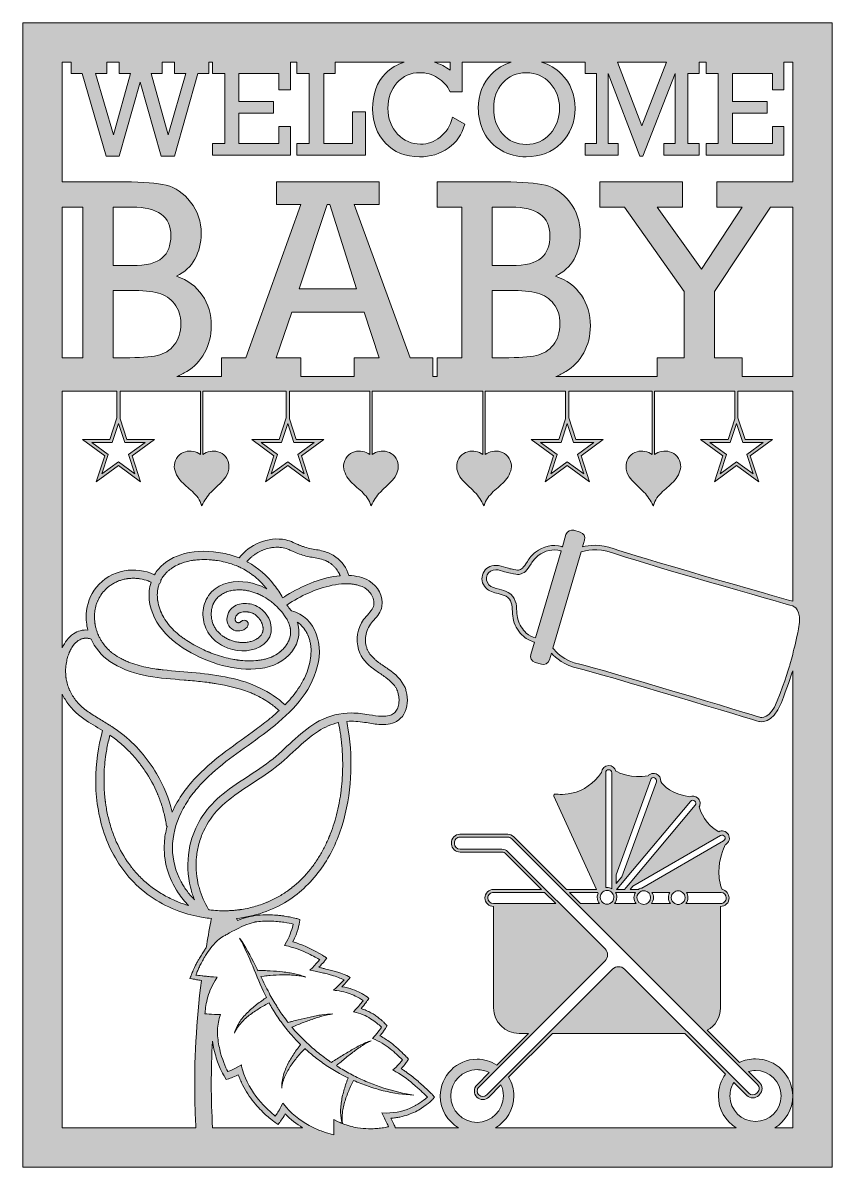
# Model space of a CAD drawing. Header units: millimetres. Extents: x -108 to 318, y -449 to 153.
import ezdxf

# ---------------------------------------------------------------- set-up
doc = ezdxf.new("R2010")
doc.units = ezdxf.units.MM
doc.header["$MEASUREMENT"] = 0
doc.layers.add('Layer 1', color=7, linetype='Continuous')

# ---------------------------------------------------------------- blocks, each defined once
blk = doc.blocks.new('block 2')
at = {"layer": 'Layer 1', "true_color": 0xe4e2cd}
h = blk.add_hatch(color=254, dxfattribs=at)
h.dxf.hatch_style = 2
h.paths.add_polyline_path([(-107.89, 152.68), (-107.89, -449.36), (317.8, -449.36), (317.8, 152.68)])
h.paths.add_polyline_path([(267.56, -58.05), (270.84, -68.14), (281.53, -68.14), (272.88, -74.43), (276.19, -84.6), (267.54, -78.31), (258.89, -84.6), (262.19, -74.43), (253.54, -68.14), (264.23, -68.14), (267.51, -58.05)])
h.paths.add_polyline_path([(256, -23.5), (256, 11.38), (285.34, 55.76), (297.06, 55.76), (297.06, -33.4), (270.44, -33.4), (270.44, -23.5)])
h.paths.add_polyline_path([(230.7, 131.94), (217.72, 98.47), (204.87, 131.94)])
edge = h.paths.add_edge_path()
edge.add_spline(control_points=[(116.82, 131.94), (116.82, 131.94), (116.82, 127.72), (116.82, 127.72), (114.39, 129.66), (111.64, 131.07), (108.58, 131.94), (108.58, 131.94), (116.82, 131.94), (116.82, 131.94)], knot_values=[0, 0, 0, 0, 1, 1, 1, 2, 2, 2, 3, 3, 3, 3], degree=3, periodic=1)
h.paths.add_polyline_path([(-22.26, 126.05), (-31.4, 93.85), (-40.39, 126.05), (-34.6, 126.05), (-34.6, 131.94), (-28.12, 131.94), (-28.12, 126.05)])
h.paths.add_polyline_path([(-51.36, 126.05), (-60.31, 93.85), (-69.63, 126.05), (-63.73, 126.05), (-63.73, 131.94), (-57.21, 131.94), (-57.21, 126.05)])
edge = h.paths.add_edge_path()
edge.add_spline(control_points=[(-82.55, 131.94), (-82.55, 131.94), (-82.55, 126.05), (-82.55, 126.05), (-82.55, 126.05), (-76.64, 126.05), (-76.64, 126.05), (-76.64, 126.05), (-64.1, 82.49), (-64.1, 82.49), (-64.1, 82.49), (-57.23, 82.49), (-57.23, 82.49), (-57.23, 82.49), (-46.23, 121.42), (-46.23, 121.42), (-46.23, 121.42), (-35.15, 82.49), (-35.15, 82.49), (-35.15, 82.49), (-28.1, 82.49), (-28.1, 82.49), (-28.1, 82.49), (-15.81, 126.05), (-15.81, 126.05), (-15.81, 126.05), (-10.01, 126.05), (-10.01, 126.05), (-10.01, 126.05), (-10.01, 131.94), (-10.01, 131.94), (-10.01, 131.94), (-8.1, 131.94), (-8.1, 131.94), (-8.1, 131.94), (-8.1, 126.05), (-8.1, 126.05), (-8.1, 126.05), (-1.73, 126.05), (-1.73, 126.05), (-1.73, 126.05), (-1.73, 89.14), (-1.73, 89.14), (-1.73, 89.14), (-8.1, 89.14), (-8.1, 89.14), (-8.1, 89.14), (-8.1, 82.99), (-8.1, 82.99), (-8.1, 82.99), (32.81, 82.99), (32.81, 82.99), (32.81, 82.99), (32.81, 98.1), (32.81, 98.1), (32.81, 98.1), (26.73, 98.1), (26.73, 98.1), (26.73, 98.1), (26.73, 89.14), (26.73, 89.14), (26.73, 89.14), (5.71, 89.14), (5.71, 89.14), (5.71, 89.14), (5.71, 105.24), (5.71, 105.24), (5.71, 105.24), (24, 105.24), (24, 105.24), (24, 105.24), (24, 111.4), (24, 111.4), (24, 111.4), (5.71, 111.4), (5.71, 111.4), (5.71, 111.4), (5.71, 126.05), (5.71, 126.05), (5.71, 126.05), (26.73, 126.05), (26.73, 126.05), (26.73, 126.05), (26.73, 117.38), (26.73, 117.38), (26.73, 117.38), (32.81, 117.38), (32.81, 117.38), (32.81, 117.38), (32.81, 131.94), (32.81, 131.94), (32.81, 131.94), (36.25, 131.94), (36.25, 131.94), (36.25, 131.94), (36.25, 126.05), (36.25, 126.05), (36.25, 126.05), (42.62, 126.05), (42.62, 126.05), (42.62, 126.05), (42.62, 89.14), (42.62, 89.14), (42.62, 89.14), (36.25, 89.14), (36.25, 89.14), (36.25, 89.14), (36.25, 82.99), (36.25, 82.99), (36.25, 82.99), (72.34, 82.99), (72.34, 82.99), (72.34, 82.99), (72.34, 105.88), (72.34, 105.88), (72.34, 105.88), (65.41, 105.88), (65.41, 105.88), (65.41, 105.88), (65.41, 89.14), (65.41, 89.14), (65.41, 89.14), (50.33, 89.14), (50.33, 89.14), (50.33, 89.14), (50.33, 126.05), (50.33, 126.05), (50.33, 126.05), (56.38, 126.05), (56.38, 126.05), (56.38, 126.05), (56.38, 131.94), (56.38, 131.94), (56.38, 131.94), (92.71, 131.94), (92.71, 131.94), (88.91, 130.84), (85.62, 128.88), (82.85, 126.05), (78.32, 121.43), (76.06, 115.21), (76.06, 107.4), (76.06, 100.28), (78.31, 94.3), (82.82, 89.46), (87.32, 84.62), (93.3, 82.21), (100.76, 82.21), (106.44, 82.21), (111.47, 83.71), (115.85, 86.72), (120.23, 89.73), (123.13, 93.97), (124.57, 99.44), (124.57, 99.44), (118.17, 103.02), (118.17, 103.02), (116.89, 98.49), (114.7, 95), (111.59, 92.56), (108.47, 90.12), (105.02, 88.89), (101.22, 88.89), (96.59, 88.89), (92.59, 90.65), (89.22, 94.17), (85.85, 97.68), (84.16, 102.21), (84.16, 107.76), (84.16, 113.16), (85.74, 117.63), (88.89, 121.17), (92.03, 124.71), (96.06, 126.48), (100.97, 126.48), (104.23, 126.48), (107.33, 125.6), (110.28, 123.84), (113.23, 122.08), (115.41, 119.6), (116.82, 116.39), (116.82, 116.39), (123.19, 116.39), (123.19, 116.39), (123.19, 116.39), (123.19, 131.94), (123.19, 131.94), (123.19, 131.94), (148.97, 131.94), (148.97, 131.94), (144.99, 130.81), (141.55, 128.75), (138.65, 125.77), (133.98, 120.96), (131.65, 114.98), (131.65, 107.83), (131.65, 103.44), (132.65, 99.21), (134.66, 95.14), (136.67, 91.07), (139.67, 87.9), (143.67, 85.62), (147.66, 83.35), (152.05, 82.21), (156.81, 82.21), (164.29, 82.21), (170.46, 84.6), (175.3, 89.41), (180.15, 94.21), (182.58, 100.3), (182.58, 107.69), (182.58, 114.93), (180.19, 120.96), (175.43, 125.77), (172.48, 128.75), (168.99, 130.81), (164.96, 131.94), (164.96, 131.94), (187.92, 131.94), (187.92, 131.94), (187.92, 131.94), (187.92, 126.05), (187.92, 126.05), (187.92, 126.05), (193.83, 126.05), (193.83, 126.05), (193.83, 126.05), (193.83, 89.14), (193.83, 89.14), (193.83, 89.14), (187.92, 89.14), (187.92, 89.14), (187.92, 89.14), (187.92, 82.99), (187.92, 82.99), (187.92, 82.99), (205.33, 82.99), (205.33, 82.99), (205.33, 82.99), (205.33, 89.14), (205.33, 89.14), (205.33, 89.14), (199.92, 89.14), (199.92, 89.14), (199.92, 89.14), (199.92, 126.05), (199.92, 126.05), (199.92, 126.05), (216.72, 82.49), (216.72, 82.49), (216.72, 82.49), (218.18, 82.49), (218.18, 82.49), (218.18, 82.49), (235.16, 126.05), (235.16, 126.05), (235.16, 126.05), (235.16, 89.14), (235.16, 89.14), (235.16, 89.14), (229.29, 89.14), (229.29, 89.14), (229.29, 89.14), (229.29, 82.99), (229.29, 82.99), (229.29, 82.99), (247.83, 82.99), (247.83, 82.99), (247.83, 82.99), (247.83, 89.14), (247.83, 89.14), (247.83, 89.14), (241.89, 89.14), (241.89, 89.14), (241.89, 89.14), (241.89, 126.05), (241.89, 126.05), (241.89, 126.05), (247.83, 126.05), (247.83, 126.05), (247.83, 126.05), (247.83, 131.94), (247.83, 131.94), (247.83, 131.94), (251.55, 131.94), (251.55, 131.94), (251.55, 131.94), (251.55, 126.05), (251.55, 126.05), (251.55, 126.05), (257.92, 126.05), (257.92, 126.05), (257.92, 126.05), (257.92, 89.14), (257.92, 89.14), (257.92, 89.14), (251.55, 89.14), (251.55, 89.14), (251.55, 89.14), (251.55, 82.99), (251.55, 82.99), (251.55, 82.99), (292.45, 82.99), (292.45, 82.99), (292.45, 82.99), (292.45, 98.1), (292.45, 98.1), (292.45, 98.1), (286.37, 98.1), (286.37, 98.1), (286.37, 98.1), (286.37, 89.14), (286.37, 89.14), (286.37, 89.14), (265.35, 89.14), (265.35, 89.14), (265.35, 89.14), (265.35, 105.24), (265.35, 105.24), (265.35, 105.24), (283.64, 105.24), (283.64, 105.24), (283.64, 105.24), (283.64, 111.4), (283.64, 111.4), (283.64, 111.4), (265.35, 111.4), (265.35, 111.4), (265.35, 111.4), (265.35, 126.05), (265.35, 126.05), (265.35, 126.05), (286.37, 126.05), (286.37, 126.05), (286.37, 126.05), (286.37, 117.38), (286.37, 117.38), (286.37, 117.38), (292.45, 117.38), (292.45, 117.38), (292.45, 117.38), (292.45, 131.94), (292.45, 131.94), (292.45, 131.94), (297.06, 131.94), (297.06, 131.94), (297.06, 131.94), (297.06, 68.99), (297.06, 68.99), (297.06, 68.99), (257.22, 68.99), (257.22, 68.99), (257.22, 68.99), (257.22, 55.76), (257.22, 55.76), (257.22, 55.76), (270.49, 55.76), (270.49, 55.76), (270.49, 55.76), (249.17, 23.09), (249.17, 23.09), (249.17, 23.09), (225.81, 55.76), (225.81, 55.76), (225.81, 55.76), (239.13, 55.76), (239.13, 55.76), (239.13, 55.76), (239.13, 68.99), (239.13, 68.99), (239.13, 68.99), (195.66, 68.99), (195.66, 68.99), (195.66, 68.99), (195.66, 55.76), (195.66, 55.76), (195.66, 55.76), (208.58, 55.76), (208.58, 55.76), (208.58, 55.76), (240.04, 11.38), (240.04, 11.38), (240.04, 11.38), (240.04, -23.5), (240.04, -23.5), (240.04, -23.5), (225.83, -23.5), (225.83, -23.5), (225.83, -23.5), (225.83, -33.4), (225.83, -33.4), (225.83, -33.4), (172.45, -33.4), (172.45, -33.4), (172.46, -33.4), (172.46, -33.4), (172.46, -33.4), (174.28, -32.67), (176.03, -31.81), (177.72, -30.8), (181.63, -28.48), (184.75, -25.18), (187.11, -20.92), (189.46, -16.67), (190.64, -11.93), (190.64, -6.71), (190.64, -0.68), (189.06, 4.68), (185.89, 9.37), (182.73, 14.05), (178.2, 17.41), (172.33, 19.44), (176.58, 21.46), (179.82, 24.45), (182.02, 28.4), (184.22, 32.36), (185.32, 36.79), (185.32, 41.7), (185.32, 48.09), (183.47, 53.65), (179.77, 58.39), (176.08, 63.12), (171.81, 66.08), (166.97, 67.24), (162.13, 68.41), (154.87, 68.99), (145.2, 68.99), (145.2, 68.99), (110.01, 68.99), (110.01, 68.99), (110.01, 68.99), (110.01, 55.76), (110.01, 55.76), (110.01, 55.76), (123, 55.76), (123, 55.76), (123, 55.76), (123, -23.51), (123, -23.51), (123, -23.51), (110.01, -23.51), (110.01, -23.51), (110.01, -23.51), (110.01, -33.4), (110.01, -33.4), (110.01, -33.4), (107.73, -33.4), (107.73, -33.4), (107.73, -33.4), (107.73, -23.51), (107.73, -23.51), (107.73, -23.51), (95.9, -23.51), (95.9, -23.51), (95.9, -23.51), (66.31, 57.06), (66.31, 57.06), (66.31, 57.06), (79.53, 57.06), (79.53, 57.06), (79.53, 57.06), (79.53, 68.99), (79.53, 68.99), (79.53, 68.99), (25.49, 68.99), (25.49, 68.99), (25.49, 68.99), (25.49, 57.06), (25.49, 57.06), (25.49, 57.06), (38.27, 57.06), (38.27, 57.06), (38.27, 57.06), (9.4, -23.51), (9.4, -23.51), (9.4, -23.51), (-3.4, -23.51), (-3.4, -23.51), (-3.4, -23.51), (-3.4, -33.4), (-3.4, -33.4), (-3.4, -33.4), (-26.97, -33.4), (-26.97, -33.4), (-26.97, -33.4), (-26.97, -33.4), (-26.97, -33.4), (-25.14, -32.67), (-23.39, -31.81), (-21.71, -30.8), (-17.8, -28.48), (-14.68, -25.18), (-12.32, -20.92), (-9.97, -16.67), (-8.79, -11.93), (-8.79, -6.71), (-8.79, -0.68), (-10.37, 4.68), (-13.54, 9.37), (-16.7, 14.05), (-21.22, 17.41), (-27.1, 19.44), (-22.85, 21.46), (-19.61, 24.45), (-17.41, 28.4), (-15.21, 32.36), (-14.11, 36.79), (-14.11, 41.7), (-14.11, 48.09), (-15.96, 53.65), (-19.66, 58.39), (-23.35, 63.12), (-27.62, 66.08), (-32.46, 67.24), (-37.3, 68.41), (-44.56, 68.99), (-54.23, 68.99), (-54.23, 68.99), (-87.16, 68.99), (-87.16, 68.99), (-87.16, 68.99), (-87.16, 131.94), (-87.16, 131.94), (-87.16, 131.94), (-82.55, 131.94), (-82.55, 131.94)], knot_values=[0, 0, 0, 0, 1, 1, 1, 2, 2, 2, 3, 3, 3, 4, 4, 4, 5, 5, 5, 6, 6, 6, 7, 7, 7, 8, 8, 8, 9, 9, 9, 10, 10, 10, 11, 11, 11, 12, 12, 12, 13, 13, 13, 14, 14, 14, 15, 15, 15, 16, 16, 16, 17, 17, 17, 18, 18, 18, 19, 19, 19, 20, 20, 20, 21, 21, 21, 22, 22, 22, 23, 23, 23, 24, 24, 24, 25, 25, 25, 26, 26, 26, 27, 27, 27, 28, 28, 28, 29, 29, 29, 30, 30, 30, 31, 31, 31, 32, 32, 32, 33, 33, 33, 34, 34, 34, 35, 35, 35, 36, 36, 36, 37, 37, 37, 38, 38, 38, 39, 39, 39, 40, 40, 40, 41, 41, 41, 42, 42, 42, 43, 43, 43, 44, 44, 44, 45, 45, 45, 46, 46, 46, 47, 47, 47, 48, 48, 48, 49, 49, 49, 50, 50, 50, 51, 51, 51, 52, 52, 52, 53, 53, 53, 54, 54, 54, 55, 55, 55, 56, 56, 56, 57, 57, 57, 58, 58, 58, 59, 59, 59, 60, 60, 60, 61, 61, 61, 62, 62, 62, 63, 63, 63, 64, 64, 64, 65, 65, 65, 66, 66, 66, 67, 67, 67, 68, 68, 68, 69, 69, 69, 70, 70, 70, 71, 71, 71, 72, 72, 72, 73, 73, 73, 74, 74, 74, 75, 75, 75, 76, 76, 76, 77, 77, 77, 78, 78, 78, 79, 79, 79, 80, 80, 80, 81, 81, 81, 82, 82, 82, 83, 83, 83, 84, 84, 84, 85, 85, 85, 86, 86, 86, 87, 87, 87, 88, 88, 88, 89, 89, 89, 90, 90, 90, 91, 91, 91, 92, 92, 92, 93, 93, 93, 94, 94, 94, 95, 95, 95, 96, 96, 96, 97, 97, 97, 98, 98, 98, 99, 99, 99, 100, 100, 100, 101, 101, 101, 102, 102, 102, 103, 103, 103, 104, 104, 104, 105, 105, 105, 106, 106, 106, 107, 107, 107, 108, 108, 108, 109, 109, 109, 110, 110, 110, 111, 111, 111, 112, 112, 112, 113, 113, 113, 114, 114, 114, 115, 115, 115, 116, 116, 116, 117, 117, 117, 118, 118, 118, 119, 119, 119, 120, 120, 120, 121, 121, 121, 122, 122, 122, 123, 123, 123, 124, 124, 124, 125, 125, 125, 126, 126, 126, 127, 127, 127, 128, 128, 128, 129, 129, 129, 130, 130, 130, 131, 131, 131, 132, 132, 132, 133, 133, 133, 134, 134, 134, 135, 135, 135, 136, 136, 136, 137, 137, 137, 138, 138, 138, 139, 139, 139, 140, 140, 140, 141, 141, 141, 142, 142, 142, 143, 143, 143, 144, 144, 144, 145, 145, 145, 146, 146, 146, 147, 147, 147, 148, 148, 148, 149, 149, 149, 150, 150, 150, 151, 151, 151, 152, 152, 152, 153, 153, 153, 154, 154, 154, 155, 155, 155, 156, 156, 156, 157, 157, 157, 158, 158, 158, 159, 159, 159, 160, 160, 160, 161, 161, 161, 162, 162, 162, 163, 163, 163, 164, 164, 164, 165, 165, 165, 166, 166, 166, 167, 167, 167, 168, 168, 168, 169, 169, 169, 170, 170, 170, 171, 171, 171, 172, 172, 172, 173, 173, 173, 174, 174, 174, 175, 175, 175, 175], degree=3, periodic=1)
edge = h.paths.add_edge_path()
edge.add_spline(control_points=[(156.85, 126.44), (161.9, 126.44), (166.09, 124.63), (169.43, 121.01), (172.77, 117.39), (174.43, 112.96), (174.43, 107.72), (174.43, 102.53), (172.79, 98.07), (169.52, 94.33), (166.24, 90.59), (162.05, 88.72), (156.95, 88.72), (151.81, 88.72), (147.66, 90.55), (144.5, 94.2), (141.34, 97.86), (139.76, 102.39), (139.76, 107.8), (139.76, 113.1), (141.35, 117.54), (144.53, 121.1), (147.72, 124.66), (151.82, 126.44), (156.85, 126.44)], knot_values=[0, 0, 0, 0, 1, 1, 1, 2, 2, 2, 3, 3, 3, 4, 4, 4, 5, 5, 5, 6, 6, 6, 7, 7, 7, 8, 8, 8, 8], degree=3, periodic=1)
h.paths.add_polyline_path([(178.51, -58.05), (181.79, -68.14), (192.49, -68.14), (183.84, -74.43), (187.14, -84.6), (178.49, -78.31), (169.83, -84.6), (173.14, -74.43), (164.48, -68.14), (175.18, -68.14), (178.46, -58.05)])
edge = h.paths.add_edge_path()
edge.add_spline(control_points=[(148.08, 11.91), (154.42, 11.91), (159.31, 11.44), (162.79, 10.5), (166.26, 9.57), (169.1, 7.69), (171.3, 4.88), (173.5, 2.07), (174.61, -1.42), (174.61, -5.57), (174.61, -10.13), (173.45, -13.87), (171.15, -16.78), (168.84, -19.69), (165.86, -21.54), (162.22, -22.33), (158.57, -23.11), (152.82, -23.51), (144.97, -23.51), (144.97, -23.51), (138.96, -23.51), (138.96, -23.51), (138.96, -23.51), (138.96, 11.91), (138.96, 11.91), (138.96, 11.91), (148.08, 11.91), (148.08, 11.91)], knot_values=[0, 0, 0, 0, 1, 1, 1, 2, 2, 2, 3, 3, 3, 4, 4, 4, 5, 5, 5, 6, 6, 6, 7, 7, 7, 8, 8, 8, 9, 9, 9, 9], degree=3, periodic=1)
edge = h.paths.add_edge_path()
edge.add_spline(control_points=[(138.96, 24.99), (138.96, 24.99), (138.96, 55.76), (138.96, 55.76), (138.96, 55.76), (148.92, 55.76), (148.92, 55.76), (162.55, 55.76), (169.36, 50.75), (169.36, 40.72), (169.36, 35.55), (167.85, 31.63), (164.84, 28.98), (161.82, 26.32), (156.52, 24.99), (148.92, 24.99), (148.92, 24.99), (138.96, 24.99), (138.96, 24.99)], knot_values=[0, 0, 0, 0, 1, 1, 1, 2, 2, 2, 3, 3, 3, 4, 4, 4, 5, 5, 5, 6, 6, 6, 6], degree=3, periodic=1)
h.paths.add_polyline_path([(31.45, -58.05), (34.72, -68.14), (45.42, -68.14), (36.77, -74.43), (40.07, -84.6), (31.42, -78.31), (22.76, -84.6), (26.07, -74.43), (17.41, -68.14), (28.11, -68.14), (31.4, -58.05)])
h.paths.add_polyline_path([(25.42, -23.51), (33.5, 0.44), (71.59, 0.44), (79.45, -23.51), (66.3, -23.51), (66.3, -33.4), (38.26, -33.4), (38.26, -23.51)])
h.paths.add_polyline_path([(37.44, 12.82), (52.09, 57.06), (53.53, 57.06), (67.6, 12.82)])
h.paths.add_polyline_path([(-57.61, -58.05), (-54.33, -68.14), (-43.63, -68.14), (-52.29, -74.43), (-48.98, -84.6), (-57.64, -78.31), (-66.29, -84.6), (-62.98, -74.43), (-71.63, -68.14), (-60.94, -68.14), (-57.66, -58.05)])
edge = h.paths.add_edge_path()
edge.add_spline(control_points=[(-51.34, 11.91), (-45.01, 11.91), (-40.11, 11.44), (-36.64, 10.5), (-33.17, 9.57), (-30.33, 7.69), (-28.13, 4.88), (-25.92, 2.07), (-24.82, -1.42), (-24.82, -5.57), (-24.82, -10.13), (-25.98, -13.87), (-28.28, -16.78), (-30.59, -19.69), (-33.57, -21.54), (-37.21, -22.33), (-40.86, -23.11), (-46.61, -23.51), (-54.46, -23.51), (-54.46, -23.51), (-60.47, -23.51), (-60.47, -23.51), (-60.47, -23.51), (-60.47, 11.91), (-60.47, 11.91), (-60.47, 11.91), (-51.34, 11.91), (-51.34, 11.91)], knot_values=[0, 0, 0, 0, 1, 1, 1, 2, 2, 2, 3, 3, 3, 4, 4, 4, 5, 5, 5, 6, 6, 6, 7, 7, 7, 8, 8, 8, 9, 9, 9, 9], degree=3, periodic=1)
edge = h.paths.add_edge_path()
edge.add_spline(control_points=[(-60.47, 24.99), (-60.47, 24.99), (-60.47, 55.76), (-60.47, 55.76), (-60.47, 55.76), (-50.51, 55.76), (-50.51, 55.76), (-36.88, 55.76), (-30.07, 50.75), (-30.07, 40.72), (-30.07, 35.55), (-31.57, 31.63), (-34.59, 28.98), (-37.61, 26.32), (-42.91, 24.99), (-50.51, 24.99), (-50.51, 24.99), (-60.47, 24.99), (-60.47, 24.99)], knot_values=[0, 0, 0, 0, 1, 1, 1, 2, 2, 2, 3, 3, 3, 4, 4, 4, 5, 5, 5, 6, 6, 6, 6], degree=3, periodic=1)
h.paths.add_polyline_path([(-76.43, -23.51), (-87.16, -23.51), (-87.16, 55.76), (-76.43, 55.76)])
edge = h.paths.add_edge_path()
edge.add_spline(control_points=[(-87.16, -428.62), (-87.16, -428.62), (-87.16, -200.52), (-87.16, -200.52), (-86.73, -201.45), (-86.26, -202.35), (-85.74, -203.22), (-83.24, -207.4), (-79.73, -210.76), (-75.76, -213.56), (-72.62, -215.79), (-69.24, -217.65), (-65.94, -219.65), (-68.38, -228.16), (-69.6, -237.05), (-69.59, -245.9), (-69.58, -255.35), (-68.17, -264.89), (-65.1, -273.84), (-62.03, -282.78), (-57.33, -291.15), (-50.91, -298.12), (-44.06, -305.57), (-35.35, -311.13), (-25.89, -314.64), (-21.77, -316.17), (-17.46, -317.3), (-13.1, -318), (-11.65, -318.23), (-10.21, -318.42), (-8.76, -318.55), (-8.87, -319.12), (-8.97, -319.68), (-9.08, -320.25), (-9.95, -324.8), (-10.75, -329.37), (-11.48, -333.94), (-11.85, -334.47), (-12.21, -335), (-12.56, -335.55), (-13.03, -336.27), (-13.5, -337.02), (-13.96, -337.77), (-14.42, -338.52), (-14.87, -339.28), (-15.34, -340.04), (-15.7, -340.65), (-16.04, -341.22), (-16.37, -341.77), (-16.68, -342.36), (-16.97, -342.95), (-17.23, -343.48), (-17.77, -344.54), (-18.23, -345.54), (-18.58, -346.38), (-18.95, -347.19), (-19.23, -347.9), (-19.41, -348.4), (-19.6, -348.9), (-19.7, -349.2), (-19.71, -349.24), (-19.81, -349.52), (-19.91, -349.82), (-20.01, -350.13), (-20.01, -350.13), (-19.03, -350.32), (-19.03, -350.32), (-18.99, -350.32), (-18.74, -350.37), (-18.31, -350.44), (-18.1, -350.48), (-17.83, -350.51), (-17.53, -350.56), (-17.23, -350.61), (-16.87, -350.68), (-16.48, -350.75), (-15.77, -350.87), (-14.93, -350.98), (-13.96, -351.12), (-16.65, -372.33), (-17.92, -393.73), (-17.42, -415.09), (-17.31, -419.6), (-17.13, -424.11), (-16.85, -428.62), (-16.85, -428.62), (-87.16, -428.62), (-87.16, -428.62)], knot_values=[0, 0, 0, 0, 1, 1, 1, 2, 2, 2, 3, 3, 3, 4, 4, 4, 5, 5, 5, 6, 6, 6, 7, 7, 7, 8, 8, 8, 9, 9, 9, 10, 10, 10, 11, 11, 11, 12, 12, 12, 13, 13, 13, 14, 14, 14, 15, 15, 15, 16, 16, 16, 17, 17, 17, 18, 18, 18, 19, 19, 19, 20, 20, 20, 21, 21, 21, 22, 22, 22, 23, 23, 23, 24, 24, 24, 25, 25, 25, 26, 26, 26, 27, 27, 27, 28, 28, 28, 29, 29, 29, 29], degree=3, periodic=1)
edge = h.paths.add_edge_path()
edge.add_spline(control_points=[(-81.17, -174.55), (-81.08, -174.45), (-81, -174.34), (-80.91, -174.24), (-80.65, -173.94), (-80.38, -173.65), (-80.08, -173.37), (-79.88, -173.18), (-79.63, -173.01), (-79.4, -172.81), (-79.4, -172.81), (-79.4, -172.81), (-79.4, -172.81), (-79.42, -172.8), (-79.37, -172.73), (-79.28, -172.66), (-79.26, -172.66), (-79.25, -172.65), (-79.23, -172.64), (-79.25, -172.66), (-79.28, -172.68), (-79.29, -172.7), (-79.27, -172.69), (-79.25, -172.66), (-79.23, -172.64), (-79.23, -172.64), (-79.23, -172.63), (-79.23, -172.63), (-79.15, -172.58), (-79.08, -172.53), (-79.01, -172.48), (-78.87, -172.39), (-78.72, -172.28), (-78.58, -172.2), (-78.25, -172), (-77.76, -171.86), (-77.47, -171.62), (-77.44, -171.61), (-77.4, -171.59), (-77.37, -171.58), (-77.17, -171.51), (-76.96, -171.44), (-76.75, -171.38), (-76.49, -171.31), (-76.16, -171.28), (-75.87, -171.22), (-75.94, -171.22), (-75.87, -171.16), (-75.71, -171.15), (-75.69, -171.14), (-75.65, -171.14), (-75.63, -171.14), (-75.63, -171.14), (-75.62, -171.14), (-75.62, -171.14), (-75.54, -171.13), (-75.45, -171.12), (-75.37, -171.11), (-75.19, -171.11), (-75, -171.09), (-74.82, -171.09), (-74.61, -171.09), (-74.39, -171.09), (-74.18, -171.11), (-74.1, -171.11), (-73.43, -171.11), (-73.38, -171.17), (-73.38, -171.17), (-73.48, -171.16), (-73.55, -171.15), (-73.55, -171.16), (-73.53, -171.16), (-73.52, -171.16), (-73.52, -171.16), (-73.22, -171.21), (-73.22, -171.21), (-72.98, -171.26), (-72.75, -171.31), (-72.53, -171.36), (-72.37, -171.41), (-72.21, -171.46), (-72.05, -171.5), (-71.83, -171.98), (-71.6, -172.47), (-71.35, -172.94), (-68.87, -177.74), (-65.04, -181.59), (-60.45, -184.4), (-54.83, -187.85), (-48.41, -189.83), (-41.96, -191.01), (-35.71, -192.16), (-29.38, -192.56), (-23.06, -193.09), (-20.18, -193.33), (-17.3, -193.59), (-14.43, -193.9), (-12.97, -194.06), (-11.5, -194.24), (-10.05, -194.43), (-10.02, -194.43), (-10, -194.44), (-9.97, -194.44), (-9.78, -194.46), (-9.59, -194.49), (-9.39, -194.52), (-9.04, -194.57), (-8.69, -194.62), (-8.33, -194.68), (-7.59, -194.78), (-6.85, -194.9), (-6.11, -195.02), (-0.4, -195.96), (5.26, -197.28), (10.68, -199.33), (11.01, -199.45), (11.34, -199.58), (11.67, -199.71), (11.82, -199.77), (12.67, -200.01), (12.72, -200.14), (12.74, -200.15), (12.77, -200.17), (12.79, -200.17), (12.95, -200.24), (13.1, -200.3), (13.24, -200.37), (13.59, -200.52), (13.93, -200.67), (14.28, -200.84), (15.58, -201.44), (16.86, -202.1), (18.1, -202.81), (19.36, -203.51), (20.58, -204.27), (21.77, -205.09), (22.36, -205.49), (22.94, -205.91), (23.51, -206.33), (23.53, -206.36), (23.56, -206.38), (23.59, -206.4), (23.74, -206.5), (23.89, -206.64), (24.04, -206.75), (24.32, -206.98), (24.6, -207.2), (24.87, -207.43), (25.55, -208), (26.2, -208.59), (26.85, -209.19), (25.35, -210.58), (23.81, -211.92), (22.23, -213.22), (19.63, -215.36), (17.46, -217.02), (14.77, -219.02), (4.3, -226.78), (-6.77, -233.96), (-15.93, -243.32), (-21.39, -248.9), (-26.15, -255.39), (-29.34, -262.52), (-31.06, -255.45), (-33.84, -248.61), (-37.53, -242.34), (-42.31, -234.23), (-48.6, -226.96), (-56.03, -221.17), (-57.91, -219.72), (-59.85, -218.39), (-61.83, -217.12), (-62.06, -216.89), (-62.33, -216.71), (-62.63, -216.61), (-64.53, -215.41), (-66.45, -214.26), (-68.38, -213.1), (-70.41, -211.89), (-72.43, -210.63), (-74.33, -209.22), (-74.43, -209.14), (-74.54, -209.07), (-74.64, -208.99), (-74.64, -208.99), (-74.84, -208.84), (-74.92, -208.78), (-74.97, -208.74), (-75.03, -208.69), (-75.04, -208.68), (-75.17, -208.58), (-75.3, -208.48), (-75.43, -208.38), (-75.9, -207.98), (-76.37, -207.58), (-76.84, -207.17), (-77.65, -206.43), (-78.44, -205.64), (-79.17, -204.82), (-79.52, -204.44), (-79.85, -204.04), (-80.18, -203.64), (-80.21, -203.59), (-80.26, -203.54), (-80.29, -203.49), (-80.31, -203.46), (-80.34, -203.42), (-80.36, -203.4), (-80.54, -203.15), (-80.73, -202.9), (-80.91, -202.64), (-81.51, -201.79), (-82.05, -200.9), (-82.54, -199.99), (-82.78, -199.55), (-83.01, -199.09), (-83.22, -198.64), (-83.32, -198.44), (-83.41, -198.24), (-83.5, -198.04), (-83.5, -198.02), (-83.51, -198.01), (-83.52, -198), (-83.57, -197.86), (-83.64, -197.71), (-83.7, -197.56), (-84.07, -196.61), (-84.38, -195.63), (-84.64, -194.65), (-84.77, -194.16), (-84.87, -193.67), (-84.98, -193.18), (-85.03, -192.97), (-85.06, -192.74), (-85.1, -192.52), (-85.13, -192.39), (-85.15, -192.25), (-85.17, -192.12), (-85.18, -192.09), (-85.19, -191.95), (-85.21, -191.84), (-85.22, -191.79), (-85.23, -191.72), (-85.23, -191.7), (-85.25, -191.56), (-85.26, -191.42), (-85.28, -191.29), (-85.3, -191.06), (-85.32, -190.83), (-85.34, -190.61), (-85.38, -190.05), (-85.4, -189.48), (-85.42, -188.92), (-85.43, -187.89), (-85.39, -186.85), (-85.29, -185.83), (-85.27, -185.57), (-85.25, -185.3), (-85.21, -185.04), (-85.2, -185.03), (-85.2, -185.03), (-85.2, -185.01), (-85.19, -184.9), (-85.17, -184.78), (-85.15, -184.66), (-85.07, -184.14), (-84.98, -183.62), (-84.86, -183.1), (-84.68, -182.23), (-84.46, -181.37), (-84.19, -180.53), (-84.06, -180.11), (-83.92, -179.69), (-83.77, -179.27), (-83.68, -179.04), (-83.59, -178.81), (-83.5, -178.59), (-83.49, -178.56), (-83.48, -178.54), (-83.47, -178.51), (-83.44, -178.43), (-83.4, -178.37), (-83.37, -178.31), (-83.03, -177.53), (-82.63, -176.76), (-82.18, -176.03), (-81.96, -175.67), (-81.74, -175.32), (-81.49, -174.98), (-81.44, -174.9), (-81.38, -174.82), (-81.31, -174.74), (-81.32, -174.76), (-81.32, -174.76), (-81.32, -174.77), (-81.29, -174.73), (-81.19, -174.59), (-81.17, -174.55)], knot_values=[0, 0, 0, 0, 1, 1, 1, 2, 2, 2, 3, 3, 3, 4, 4, 4, 5, 5, 5, 6, 6, 6, 7, 7, 7, 8, 8, 8, 9, 9, 9, 10, 10, 10, 11, 11, 11, 12, 12, 12, 13, 13, 13, 14, 14, 14, 15, 15, 15, 16, 16, 16, 17, 17, 17, 18, 18, 18, 19, 19, 19, 20, 20, 20, 21, 21, 21, 22, 22, 22, 23, 23, 23, 24, 24, 24, 25, 25, 25, 26, 26, 26, 27, 27, 27, 28, 28, 28, 29, 29, 29, 30, 30, 30, 31, 31, 31, 32, 32, 32, 33, 33, 33, 34, 34, 34, 35, 35, 35, 36, 36, 36, 37, 37, 37, 38, 38, 38, 39, 39, 39, 40, 40, 40, 41, 41, 41, 42, 42, 42, 43, 43, 43, 44, 44, 44, 45, 45, 45, 46, 46, 46, 47, 47, 47, 48, 48, 48, 49, 49, 49, 50, 50, 50, 51, 51, 51, 52, 52, 52, 53, 53, 53, 54, 54, 54, 55, 55, 55, 56, 56, 56, 57, 57, 57, 58, 58, 58, 59, 59, 59, 60, 60, 60, 61, 61, 61, 62, 62, 62, 63, 63, 63, 64, 64, 64, 65, 65, 65, 66, 66, 66, 67, 67, 67, 68, 68, 68, 69, 69, 69, 70, 70, 70, 71, 71, 71, 72, 72, 72, 73, 73, 73, 74, 74, 74, 75, 75, 75, 76, 76, 76, 77, 77, 77, 78, 78, 78, 79, 79, 79, 80, 80, 80, 81, 81, 81, 82, 82, 82, 83, 83, 83, 84, 84, 84, 85, 85, 85, 86, 86, 86, 87, 87, 87, 88, 88, 88, 89, 89, 89, 90, 90, 90, 91, 91, 91, 92, 92, 92, 93, 93, 93, 94, 94, 94, 95, 95, 95, 96, 96, 96, 97, 97, 97, 98, 98, 98, 99, 99, 99, 99], degree=3, periodic=1)
edge = h.paths.add_edge_path()
edge.add_spline(control_points=[(-41.42, -150.81), (-40.7, -157.58), (-37.46, -163.69), (-32.88, -168.65), (-28.51, -173.39), (-22.92, -176.98), (-17.2, -179.87), (-11.16, -182.93), (-4.7, -185.29), (1.97, -186.48), (8.48, -187.64), (15.41, -187.86), (21.81, -185.98), (27.78, -184.23), (33.48, -179.95), (35.96, -174.13), (37.31, -170.95), (37.67, -167.54), (36.86, -164.16), (36.74, -163.64), (36.59, -163.13), (36.42, -162.63), (36.61, -162.75), (36.8, -162.87), (36.99, -163), (37.06, -163.05), (37.12, -163.1), (37.19, -163.15), (37.19, -163.15), (37.48, -163.37), (37.5, -163.39), (38.07, -163.86), (38.6, -164.38), (39.09, -164.91), (39.32, -165.16), (39.53, -165.42), (39.75, -165.68), (39.77, -165.71), (39.79, -165.73), (39.8, -165.74), (39.81, -165.76), (39.83, -165.77), (39.85, -165.79), (39.95, -165.93), (40.04, -166.06), (40.14, -166.21), (40.57, -166.82), (40.96, -167.45), (41.32, -168.11), (41.49, -168.41), (41.64, -168.72), (41.79, -169.02), (41.88, -169.21), (41.96, -169.4), (42.04, -169.58), (42.06, -169.6), (42.08, -169.65), (42.09, -169.69), (42.37, -170.37), (42.62, -171.06), (42.83, -171.77), (43.02, -172.42), (43.19, -173.09), (43.33, -173.77), (43.4, -174.13), (43.47, -174.5), (43.52, -174.87), (43.53, -174.92), (43.54, -175.02), (43.55, -175.1), (43.58, -175.3), (43.6, -175.5), (43.62, -175.7), (43.76, -177.26), (43.72, -178.81), (43.57, -180.36), (43.28, -183.36), (42.36, -186.89), (41.13, -189.96), (40.64, -191.17), (39.8, -192.87), (39.05, -194.25), (38.2, -195.77), (37.26, -197.25), (36.26, -198.68), (34.44, -201.28), (32.3, -203.76), (29.99, -206.15), (26.16, -202.54), (21.74, -199.57), (17, -197.31), (11.77, -194.81), (6.24, -193.07), (0.59, -191.85), (-5.15, -190.61), (-10.98, -189.86), (-16.82, -189.28), (-22.57, -188.7), (-28.36, -188.38), (-34.11, -187.75), (-34.91, -187.67), (-35.71, -187.57), (-36.51, -187.47), (-36.57, -187.47), (-36.66, -187.45), (-36.72, -187.45), (-36.73, -187.45), (-36.73, -187.44), (-36.74, -187.44), (-36.74, -187.44), (-36.78, -187.44), (-36.78, -187.44), (-36.78, -187.44), (-36.79, -187.43), (-36.8, -187.43), (-36.83, -187.43), (-36.84, -187.43), (-36.84, -187.43), (-36.97, -187.41), (-37.09, -187.4), (-37.22, -187.37), (-37.65, -187.32), (-38.08, -187.25), (-38.51, -187.18), (-40.07, -186.94), (-41.62, -186.66), (-43.16, -186.32), (-46.27, -185.66), (-49.36, -184.78), (-52.32, -183.6), (-52.49, -183.53), (-52.66, -183.46), (-52.82, -183.39), (-52.88, -183.38), (-52.92, -183.35), (-52.97, -183.33), (-52.98, -183.33), (-52.98, -183.33), (-52.98, -183.33), (-53.37, -183.16), (-53.76, -182.99), (-54.15, -182.81), (-54.83, -182.49), (-55.51, -182.15), (-56.18, -181.8), (-57.59, -181.05), (-58.95, -180.22), (-60.24, -179.31), (-60.45, -179.16), (-60.65, -179.01), (-60.85, -178.86), (-60.86, -178.85), (-60.87, -178.85), (-60.88, -178.84), (-60.91, -178.81), (-60.95, -178.79), (-60.98, -178.76), (-61, -178.75), (-61.01, -178.74), (-61.01, -178.74), (-61.14, -178.64), (-61.27, -178.54), (-61.39, -178.43), (-61.86, -178.05), (-62.31, -177.64), (-62.74, -177.23), (-63.61, -176.4), (-64.4, -175.51), (-65.15, -174.58), (-65.16, -174.57), (-65.16, -174.57), (-65.16, -174.57), (-65.24, -174.47), (-65.32, -174.37), (-65.39, -174.26), (-65.57, -174.02), (-65.74, -173.79), (-65.9, -173.54), (-66.24, -173.05), (-66.55, -172.55), (-66.85, -172.04), (-67.15, -171.53), (-67.43, -171.02), (-67.7, -170.5), (-67.7, -170.5), (-68.08, -169.7), (-68.08, -169.7), (-68.14, -169.58), (-68.19, -169.46), (-68.25, -169.33), (-68.26, -169.31), (-68.29, -169.25), (-68.31, -169.19), (-68.34, -169.12), (-68.41, -168.97), (-68.43, -168.92), (-68.48, -168.78), (-68.54, -168.63), (-68.6, -168.49), (-68.7, -168.21), (-68.8, -167.94), (-68.89, -167.66), (-69.08, -167.11), (-69.25, -166.55), (-69.41, -165.99), (-69.56, -165.43), (-69.69, -164.87), (-69.81, -164.3), (-69.86, -164.03), (-69.91, -163.78), (-69.96, -163.51), (-69.98, -163.38), (-70, -163.25), (-70.01, -163.12), (-70.03, -163.07), (-70.04, -163.01), (-70.04, -162.97), (-70.17, -161.87), (-70.25, -160.76), (-70.24, -159.66), (-70.24, -159.09), (-70.22, -158.52), (-70.17, -157.95), (-70.15, -157.67), (-70.12, -157.37), (-70.09, -157.1), (-70.09, -157.05), (-70.07, -156.92), (-70.06, -156.85), (-70.05, -156.78), (-70.04, -156.72), (-70.04, -156.7), (-69.86, -155.57), (-69.61, -154.45), (-69.26, -153.36), (-69.09, -152.81), (-68.9, -152.28), (-68.68, -151.74), (-68.68, -151.74), (-68.68, -151.73), (-68.68, -151.73), (-68.63, -151.63), (-68.58, -151.51), (-68.54, -151.41), (-68.42, -151.15), (-68.3, -150.89), (-68.17, -150.63), (-67.65, -149.58), (-67.03, -148.59), (-66.35, -147.64), (-66.28, -147.55), (-66.21, -147.46), (-66.14, -147.36), (-66.12, -147.33), (-66.09, -147.3), (-66.06, -147.26), (-65.87, -147.03), (-65.68, -146.8), (-65.49, -146.58), (-65.08, -146.12), (-64.66, -145.68), (-64.22, -145.25), (-63.77, -144.82), (-63.31, -144.4), (-62.82, -144.01), (-62.74, -143.95), (-62.66, -143.88), (-62.58, -143.82), (-62.54, -143.79), (-62.5, -143.74), (-62.45, -143.72), (-62.16, -143.49), (-61.86, -143.29), (-61.56, -143.09), (-60.96, -142.68), (-60.34, -142.31), (-59.7, -141.96), (-59.4, -141.81), (-59.1, -141.66), (-58.8, -141.51), (-58.65, -141.44), (-58.49, -141.36), (-58.34, -141.3), (-58.29, -141.27), (-58.2, -141.23), (-58.14, -141.2), (-58.12, -141.19), (-58.1, -141.18), (-58.09, -141.17), (-57.49, -140.87), (-56.76, -140.69), (-56.13, -140.5), (-55.43, -140.28), (-54.73, -140.1), (-54.02, -139.96), (-53.66, -139.89), (-53.3, -139.82), (-52.95, -139.76), (-52.9, -139.76), (-52.69, -139.73), (-52.6, -139.72), (-52.48, -139.7), (-52.32, -139.68), (-52.28, -139.68), (-51.55, -139.6), (-50.83, -139.56), (-50.1, -139.55), (-49.38, -139.54), (-48.65, -139.56), (-47.92, -139.62), (-47.58, -139.64), (-47.25, -139.68), (-46.92, -139.71), (-46.89, -139.71), (-46.87, -139.72), (-46.85, -139.72), (-46.84, -139.72), (-46.84, -139.72), (-46.84, -139.72), (-46.61, -139.75), (-46.39, -139.78), (-46.17, -139.83), (-44.77, -140.07), (-43.39, -140.44), (-42.06, -140.93), (-41.88, -141.01), (-41.7, -141.08), (-41.51, -141.15), (-41.49, -141.16), (-41.47, -141.16), (-41.45, -141.17), (-41.44, -141.18), (-41.43, -141.18), (-41.42, -141.18), (-41.11, -141.33), (-40.81, -141.46), (-40.51, -141.61), (-40.49, -141.62), (-40.47, -141.63), (-40.46, -141.64), (-41.42, -144.55), (-41.75, -147.68), (-41.42, -150.81)], knot_values=[0, 0, 0, 0, 1, 1, 1, 2, 2, 2, 3, 3, 3, 4, 4, 4, 5, 5, 5, 6, 6, 6, 7, 7, 7, 8, 8, 8, 9, 9, 9, 10, 10, 10, 11, 11, 11, 12, 12, 12, 13, 13, 13, 14, 14, 14, 15, 15, 15, 16, 16, 16, 17, 17, 17, 18, 18, 18, 19, 19, 19, 20, 20, 20, 21, 21, 21, 22, 22, 22, 23, 23, 23, 24, 24, 24, 25, 25, 25, 26, 26, 26, 27, 27, 27, 28, 28, 28, 29, 29, 29, 30, 30, 30, 31, 31, 31, 32, 32, 32, 33, 33, 33, 34, 34, 34, 35, 35, 35, 36, 36, 36, 37, 37, 37, 38, 38, 38, 39, 39, 39, 40, 40, 40, 41, 41, 41, 42, 42, 42, 43, 43, 43, 44, 44, 44, 45, 45, 45, 46, 46, 46, 47, 47, 47, 48, 48, 48, 49, 49, 49, 50, 50, 50, 51, 51, 51, 52, 52, 52, 53, 53, 53, 54, 54, 54, 55, 55, 55, 56, 56, 56, 57, 57, 57, 58, 58, 58, 59, 59, 59, 60, 60, 60, 61, 61, 61, 62, 62, 62, 63, 63, 63, 64, 64, 64, 65, 65, 65, 66, 66, 66, 67, 67, 67, 68, 68, 68, 69, 69, 69, 70, 70, 70, 71, 71, 71, 72, 72, 72, 73, 73, 73, 74, 74, 74, 75, 75, 75, 76, 76, 76, 77, 77, 77, 78, 78, 78, 79, 79, 79, 80, 80, 80, 81, 81, 81, 82, 82, 82, 83, 83, 83, 84, 84, 84, 85, 85, 85, 86, 86, 86, 87, 87, 87, 88, 88, 88, 89, 89, 89, 90, 90, 90, 91, 91, 91, 92, 92, 92, 93, 93, 93, 94, 94, 94, 95, 95, 95, 96, 96, 96, 97, 97, 97, 98, 98, 98, 99, 99, 99, 100, 100, 100, 101, 101, 101, 102, 102, 102, 103, 103, 103, 104, 104, 104, 105, 105, 105, 106, 106, 106, 107, 107, 107, 108, 108, 108, 109, 109, 109, 110, 110, 110, 111, 111, 111, 112, 112, 112, 113, 113, 113, 114, 114, 114, 114], degree=3, periodic=1)
edge = h.paths.add_edge_path()
edge.add_spline(control_points=[(-35.35, -140.6), (-34.9, -139.75), (-34.39, -138.95), (-33.82, -138.18), (-33.82, -138.17), (-33.82, -138.17), (-33.82, -138.17), (-33.82, -138.17), (-33.79, -138.15), (-33.79, -138.15), (-33.72, -138.05), (-33.64, -137.95), (-33.54, -137.85), (-33.35, -137.61), (-33.15, -137.38), (-32.94, -137.15), (-32.55, -136.73), (-32.14, -136.32), (-31.72, -135.94), (-31.51, -135.74), (-31.29, -135.56), (-31.07, -135.37), (-30.96, -135.27), (-30.83, -135.17), (-30.71, -135.07), (-30.68, -135.05), (-30.66, -135.03), (-30.63, -135), (-30.15, -134.66), (-29.68, -134.32), (-29.19, -134.01), (-28.17, -133.35), (-27.1, -132.77), (-25.99, -132.26), (-25.87, -132.2), (-25.74, -132.15), (-25.61, -132.1), (-25.58, -132.07), (-25.48, -132.05), (-25.44, -132.02), (-25.19, -131.93), (-24.96, -131.82), (-24.71, -131.74), (-24.11, -131.51), (-23.5, -131.31), (-22.89, -131.12), (-21.67, -130.76), (-20.42, -130.47), (-19.17, -130.24), (-18.88, -130.19), (-18.59, -130.14), (-18.31, -130.1), (-18.26, -130.09), (-18.21, -130.09), (-18.17, -130.08), (-18.02, -130.06), (-17.87, -130.04), (-17.72, -130.03), (-16.81, -129.92), (-15.9, -129.85), (-14.99, -129.8), (-13.28, -129.71), (-11.57, -129.71), (-9.86, -129.8), (-9.07, -129.84), (-8.29, -129.91), (-7.51, -129.99), (-7.12, -130.03), (-6.75, -130.08), (-6.36, -130.12), (-6.36, -130.12), (-6.33, -130.12), (-6.33, -130.12), (-6.31, -130.13), (-6.29, -130.14), (-6.26, -130.14), (-6.04, -130.17), (-5.82, -130.2), (-5.59, -130.24), (-4.2, -130.46), (-2.82, -130.73), (-1.45, -131.07), (0.75, -131.62), (2.91, -132.31), (5.01, -133.18), (5.02, -133.18), (5.03, -133.18), (5.04, -133.19), (5.1, -133.21), (5.16, -133.23), (5.18, -133.25), (5.36, -133.33), (5.55, -133.41), (5.73, -133.5), (6.07, -133.65), (6.4, -133.8), (6.73, -133.97), (7.83, -134.51), (8.9, -135.13), (9.95, -135.78), (10.59, -136.18), (11.23, -136.6), (11.85, -137.04), (12.16, -137.25), (12.46, -137.47), (12.76, -137.69), (12.92, -137.81), (13.07, -137.92), (13.23, -138.05), (13.24, -138.05), (13.24, -138.05), (13.25, -138.05), (13.29, -138.09), (13.34, -138.13), (13.39, -138.16), (14.5, -139.05), (15.58, -139.98), (16.61, -140.97), (17.56, -141.89), (18.47, -142.84), (19.34, -143.84), (19.72, -144.27), (20.1, -144.72), (20.46, -145.18), (18.84, -144.3), (17.16, -143.54), (15.42, -142.94), (9.01, -140.68), (1.45, -140.48), (-4.66, -143.74), (-7.56, -145.29), (-10.02, -147.72), (-11.43, -150.69), (-12.81, -153.57), (-13.41, -156.82), (-13.11, -160.01), (-12.8, -163.2), (-11.78, -166.33), (-9.87, -168.94), (-7.91, -171.62), (-5.33, -173.82), (-2.34, -175.28), (3.51, -178.14), (10.94, -178.76), (16.8, -175.58), (19.68, -174.02), (22.16, -171.24), (22.66, -167.92), (23.18, -164.56), (22.16, -161.11), (20.14, -158.4), (18.4, -156.07), (16.21, -154.41), (13.45, -153.51), (11.1, -152.75), (8.46, -152.58), (6.04, -153.16), (3.65, -153.74), (1.38, -155.29), (0.32, -157.57), (-0.4, -159.11), (-0.75, -160.74), (-0.45, -162.43), (-0.17, -163.98), (0.77, -165.27), (2.03, -166.19), (4.5, -168.02), (7.98, -167.42), (10.06, -165.3), (10.86, -164.48), (10.94, -163.01), (10.06, -162.2), (9.2, -161.41), (7.82, -161.33), (6.97, -162.2), (6.87, -162.3), (6.76, -162.4), (6.66, -162.5), (6.65, -162.5), (6.65, -162.5), (6.65, -162.52), (6.64, -162.52), (6.64, -162.52), (6.62, -162.52), (6.52, -162.6), (6.41, -162.67), (6.29, -162.73), (6.26, -162.75), (6.23, -162.76), (6.19, -162.78), (6.09, -162.81), (6, -162.85), (5.9, -162.87), (5.86, -162.88), (5.76, -162.9), (5.69, -162.91), (5.66, -162.92), (5.63, -162.92), (5.62, -162.92), (5.5, -162.92), (5.39, -162.91), (5.27, -162.91), (5.16, -162.89), (5.06, -162.86), (4.96, -162.83), (4.91, -162.82), (4.86, -162.8), (4.81, -162.77), (4.76, -162.75), (4.71, -162.72), (4.65, -162.7), (4.58, -162.65), (4.51, -162.6), (4.44, -162.55), (4.35, -162.47), (4.26, -162.38), (4.17, -162.29), (4.16, -162.29), (4.16, -162.29), (4.16, -162.28), (4.11, -162.2), (4.05, -162.12), (4.01, -162.04), (3.99, -162.02), (3.96, -161.96), (3.93, -161.89), (3.91, -161.84), (3.89, -161.78), (3.88, -161.74), (3.86, -161.68), (3.82, -161.47), (3.81, -161.39), (3.81, -161.37), (3.8, -161.35), (3.8, -161.34), (3.79, -161.21), (3.81, -161.07), (3.81, -160.94), (3.81, -160.94), (3.81, -160.88), (3.81, -160.88), (3.83, -160.74), (3.86, -160.6), (3.89, -160.46), (3.96, -160.21), (4.04, -159.97), (4.12, -159.73), (4.18, -159.61), (4.24, -159.49), (4.3, -159.37), (4.4, -159.2), (4.51, -159.03), (4.63, -158.87), (4.71, -158.78), (4.79, -158.68), (4.89, -158.59), (4.97, -158.5), (5.06, -158.41), (5.16, -158.33), (5.18, -158.31), (5.23, -158.27), (5.28, -158.23), (5.29, -158.23), (5.29, -158.22), (5.3, -158.21), (5.42, -158.13), (5.54, -158.05), (5.67, -157.98), (5.84, -157.88), (6.04, -157.78), (6.23, -157.68), (6.33, -157.65), (6.42, -157.61), (6.52, -157.58), (6.97, -157.42), (7.44, -157.32), (7.91, -157.24), (8.01, -157.23), (8.1, -157.22), (8.2, -157.22), (8.47, -157.2), (8.73, -157.19), (9, -157.19), (9.26, -157.19), (9.51, -157.19), (9.77, -157.21), (9.88, -157.22), (10, -157.22), (10.11, -157.24), (10.15, -157.24), (10.25, -157.25), (10.34, -157.26), (10.39, -157.27), (10.44, -157.28), (10.46, -157.28), (10.6, -157.3), (10.74, -157.33), (10.87, -157.36), (11.12, -157.4), (11.36, -157.47), (11.62, -157.53), (12.07, -157.65), (12.5, -157.84), (12.95, -157.98), (12.9, -157.95), (12.87, -157.94), (12.85, -157.93), (12.87, -157.93), (12.92, -157.95), (13, -157.98), (13.02, -157.99), (13.03, -158), (13.05, -158.01), (13.15, -158.06), (13.25, -158.1), (13.35, -158.15), (13.57, -158.26), (13.78, -158.38), (13.98, -158.49), (14.19, -158.61), (14.39, -158.73), (14.58, -158.87), (14.64, -158.91), (14.7, -158.96), (14.76, -159), (14.8, -159.03), (14.83, -159.06), (14.86, -159.08), (15.37, -159.51), (15.83, -159.99), (16.26, -160.49), (16.29, -160.53), (16.33, -160.57), (16.36, -160.61), (16.38, -160.68), (16.61, -160.95), (16.64, -160.99), (16.85, -161.29), (17.05, -161.61), (17.23, -161.94), (17.4, -162.24), (17.56, -162.55), (17.71, -162.86), (17.71, -162.87), (17.77, -163), (17.79, -163.05), (17.84, -163.19), (17.89, -163.32), (17.94, -163.45), (18.05, -163.78), (18.15, -164.1), (18.24, -164.44), (18.28, -164.62), (18.32, -164.8), (18.36, -164.98), (18.37, -165.06), (18.41, -165.41), (18.42, -165.41), (18.42, -165.48), (18.42, -165.54), (18.43, -165.56), (18.44, -165.74), (18.44, -165.92), (18.45, -166.11), (18.45, -166.26), (18.44, -166.41), (18.44, -166.57), (18.43, -166.76), (18.29, -167.31), (18.44, -166.75), (18.37, -167.05), (18.34, -167.37), (18.26, -167.67), (18.21, -167.84), (18.15, -168.01), (18.1, -168.18), (18.1, -168.18), (18.1, -168.19), (18.1, -168.19), (18.1, -168.19), (18.09, -168.23), (18.05, -168.31), (18.04, -168.33), (18.03, -168.34), (18.02, -168.36), (18.02, -168.36), (18.02, -168.37), (18.02, -168.37), (18.02, -168.37), (18.02, -168.39), (18.02, -168.39), (18.02, -168.39), (18.02, -168.37), (18.02, -168.37), (17.87, -168.66), (17.72, -168.94), (17.55, -169.2), (17.46, -169.33), (17.39, -169.46), (17.29, -169.59), (17.29, -169.59), (17.29, -169.6), (17.29, -169.6), (17.28, -169.6), (17.21, -169.66), (17.18, -169.73), (17.18, -169.73), (17.18, -169.73), (17.17, -169.73), (16.96, -169.97), (16.76, -170.2), (16.53, -170.42), (16.4, -170.55), (16.27, -170.67), (16.13, -170.78), (16.08, -170.82), (15.88, -170.98), (15.82, -171.03), (15.82, -171.03), (15.81, -171.03), (15.81, -171.03), (15.75, -171.08), (15.68, -171.13), (15.66, -171.15), (15.51, -171.25), (15.36, -171.36), (15.2, -171.45), (14.89, -171.64), (14.57, -171.81), (14.25, -171.98), (14.1, -172.05), (13.96, -172.12), (13.82, -172.18), (13.8, -172.2), (13.77, -172.21), (13.75, -172.22), (13.74, -172.23), (13.73, -172.23), (13.72, -172.23), (13.44, -172.41), (13.02, -172.5), (12.71, -172.59), (12.02, -172.81), (11.32, -172.99), (10.61, -173.11), (10.48, -173.14), (10.35, -173.16), (10.22, -173.18), (10.17, -173.19), (10.13, -173.19), (10.09, -173.2), (9.72, -173.24), (9.35, -173.27), (8.98, -173.29), (8.25, -173.33), (7.51, -173.33), (6.78, -173.29), (6.45, -173.27), (6.13, -173.24), (5.8, -173.21), (5.74, -173.2), (5.54, -173.18), (5.43, -173.16), (5.31, -173.14), (5.14, -173.12), (5.09, -173.11), (4.36, -172.99), (3.64, -172.83), (2.93, -172.64), (2.25, -172.44), (1.57, -172.22), (0.91, -171.97), (0.84, -171.94), (0.76, -171.91), (0.68, -171.88), (0.61, -171.85), (0.57, -171.84), (0.56, -171.84), (0.45, -171.79), (0.34, -171.73), (0.31, -171.71), (-0.04, -171.56), (-0.38, -171.38), (-0.71, -171.21), (-1.34, -170.88), (-1.94, -170.51), (-2.52, -170.12), (-2.68, -170.01), (-2.84, -169.9), (-2.99, -169.8), (-3.02, -169.77), (-3.11, -169.7), (-3.18, -169.65), (-3.24, -169.6), (-3.4, -169.47), (-3.44, -169.45), (-3.6, -169.31), (-3.77, -169.17), (-3.93, -169.02), (-4.46, -168.57), (-4.95, -168.07), (-5.42, -167.54), (-5.57, -167.38), (-6.05, -166.98), (-6.09, -166.75), (-6.07, -166.77), (-6.02, -166.85), (-5.98, -166.89), (-5.98, -166.89), (-5.99, -166.87), (-6, -166.86), (-6.05, -166.79), (-6.1, -166.73), (-6.14, -166.66), (-6.27, -166.49), (-6.39, -166.31), (-6.51, -166.14), (-6.88, -165.56), (-7.22, -164.97), (-7.52, -164.36), (-7.59, -164.23), (-7.64, -164.1), (-7.7, -163.98), (-7.72, -163.92), (-7.75, -163.85), (-7.76, -163.81), (-7.9, -163.47), (-8.02, -163.13), (-8.13, -162.78), (-8.33, -162.14), (-8.49, -161.49), (-8.62, -160.82), (-8.64, -160.66), (-8.64, -160.44), (-8.7, -160.29), (-8.7, -160.28), (-8.71, -160.26), (-8.71, -160.24), (-8.74, -159.88), (-8.78, -159.52), (-8.79, -159.16), (-8.82, -158.48), (-8.81, -157.8), (-8.76, -157.14), (-8.74, -156.95), (-8.72, -156.77), (-8.7, -156.6), (-8.7, -156.6), (-8.7, -156.55), (-8.7, -156.55), (-8.64, -156.2), (-8.58, -155.84), (-8.5, -155.49), (-8.36, -154.85), (-8.17, -154.21), (-7.94, -153.58), (-7.89, -153.43), (-7.79, -153.27), (-7.75, -153.12), (-7.74, -153.09), (-7.73, -153.07), (-7.72, -153.03), (-7.56, -152.71), (-7.4, -152.39), (-7.23, -152.08), (-7.06, -151.79), (-6.89, -151.51), (-6.71, -151.23), (-6.63, -151.1), (-6.53, -150.98), (-6.45, -150.85), (-6.42, -150.81), (-6.39, -150.77), (-6.36, -150.74), (-6.35, -150.71), (-6.33, -150.69), (-6.31, -150.67), (-6.16, -150.45), (-6.25, -150.63), (-6.33, -150.71), (-6.13, -150.58), (-5.87, -150.15), (-5.72, -149.99), (-5.45, -149.7), (-5.17, -149.43), (-4.88, -149.17), (-4.75, -149.06), (-4.63, -148.94), (-4.5, -148.84), (-4.47, -148.82), (-4.41, -148.76), (-4.36, -148.73), (-4.35, -148.71), (-4.34, -148.71), (-4.33, -148.7), (-4.01, -148.46), (-3.68, -148.24), (-3.35, -148.04), (-2.72, -147.64), (-2.05, -147.31), (-1.37, -147), (-1.36, -146.99), (-1.35, -146.98), (-1.34, -146.98), (-1.31, -146.97), (-1.29, -146.96), (-1.26, -146.95), (-1.08, -146.88), (-0.89, -146.81), (-0.7, -146.74), (-0.32, -146.61), (0.07, -146.48), (0.45, -146.37), (1.17, -146.16), (1.91, -146), (2.65, -145.88), (2.8, -145.85), (2.96, -145.83), (3.11, -145.8), (3.19, -145.8), (3.28, -145.78), (3.36, -145.78), (3.77, -145.73), (4.18, -145.7), (4.58, -145.68), (5.33, -145.64), (6.08, -145.64), (6.83, -145.67), (7.2, -145.68), (7.57, -145.7), (7.94, -145.74), (8.11, -145.75), (8.28, -145.77), (8.45, -145.78), (8.54, -145.8), (8.63, -145.8), (8.7, -145.81), (8.73, -145.82), (8.8, -145.83), (8.86, -145.83), (8.95, -145.85), (9.18, -145.88), (9.23, -145.88), (9.4, -145.9), (9.56, -145.94), (9.73, -145.96), (10.12, -146.03), (10.51, -146.11), (10.9, -146.2), (12.37, -146.52), (13.82, -146.96), (15.22, -147.51), (15.38, -147.58), (15.55, -147.64), (15.71, -147.71), (15.73, -147.71), (15.76, -147.72), (15.78, -147.74), (15.79, -147.74), (15.81, -147.74), (15.82, -147.75), (15.84, -147.76), (15.86, -147.77), (15.88, -147.78), (16.25, -147.94), (16.61, -148.11), (16.97, -148.28), (17.64, -148.6), (18.29, -148.95), (18.94, -149.32), (20.23, -150.06), (21.45, -150.89), (22.63, -151.77), (22.7, -151.81), (22.84, -151.92), (22.91, -151.98), (23.05, -152.08), (23.19, -152.2), (23.31, -152.3), (23.62, -152.56), (23.94, -152.82), (24.24, -153.09), (24.79, -153.58), (25.35, -154.09), (25.87, -154.62), (26.93, -155.67), (27.91, -156.79), (28.83, -157.95), (28.88, -158.02), (29.02, -158.19), (29.07, -158.26), (29.19, -158.41), (29.29, -158.55), (29.4, -158.71), (29.65, -159.06), (29.89, -159.41), (30.13, -159.78), (30.57, -160.44), (30.97, -161.13), (31.34, -161.84), (31.52, -162.19), (31.7, -162.56), (31.86, -162.92), (31.87, -162.95), (31.89, -162.97), (31.9, -162.99), (31.9, -163.01), (31.91, -163.03), (31.92, -163.07), (32.01, -163.3), (32.1, -163.52), (32.18, -163.75), (32.44, -164.5), (32.65, -165.26), (32.79, -166.03), (32.81, -166.16), (32.83, -166.27), (32.85, -166.39), (32.85, -166.4), (32.85, -166.41), (32.86, -166.44), (32.87, -166.54), (32.89, -166.76), (32.9, -166.81), (32.93, -167.18), (32.94, -167.54), (32.94, -167.92), (32.93, -168.24), (32.93, -168.58), (32.9, -168.91), (32.88, -169.04), (32.85, -169.19), (32.85, -169.32), (32.85, -169.37), (32.84, -169.42), (32.83, -169.47), (32.71, -170.14), (32.55, -170.8), (32.32, -171.45), (32.28, -171.59), (32.23, -171.73), (32.18, -171.88), (32.17, -171.91), (32.13, -172), (32.1, -172.08), (32.1, -172.1), (32.1, -172.11), (32.09, -172.12), (32.05, -172.2), (31.99, -172.36), (31.97, -172.41), (31.89, -172.57), (31.81, -172.73), (31.73, -172.89), (31.42, -173.51), (31.07, -174.1), (30.68, -174.68), (30.52, -174.92), (30.22, -175.2), (30.11, -175.47), (30.09, -175.49), (30.07, -175.52), (30.05, -175.54), (29.91, -175.7), (29.78, -175.86), (29.64, -176.02), (29.19, -176.53), (28.72, -177.03), (28.21, -177.48), (27.96, -177.72), (27.71, -177.95), (27.44, -178.17), (27.32, -178.27), (27.2, -178.37), (27.07, -178.47), (27.06, -178.48), (27.05, -178.48), (27.03, -178.5), (27.03, -178.5), (27.02, -178.51), (27, -178.52), (27, -178.52), (27, -178.52), (27, -178.52), (27.12, -178.42), (26.91, -178.57), (26.89, -178.61), (26.9, -178.6), (26.9, -178.6), (26.91, -178.59), (26.91, -178.59), (26.89, -178.61), (26.89, -178.61), (26.88, -178.61), (26.88, -178.61), (26.88, -178.61), (25.74, -179.46), (24.52, -180.19), (23.24, -180.79), (23.1, -180.86), (22.96, -180.93), (22.81, -180.99), (22.76, -181.02), (22.7, -181.05), (22.66, -181.07), (22.36, -181.22), (22.01, -181.31), (21.71, -181.42), (21.03, -181.66), (20.34, -181.86), (19.65, -182.02), (18.94, -182.2), (18.24, -182.35), (17.52, -182.48), (17.16, -182.54), (16.81, -182.6), (16.45, -182.65), (16.43, -182.66), (16.4, -182.66), (16.37, -182.67), (16.36, -182.7), (15.75, -182.74), (15.7, -182.75), (12.69, -183.08), (9.64, -183.05), (6.63, -182.75), (6.29, -182.72), (5.94, -182.68), (5.59, -182.63), (5.55, -182.63), (5.25, -182.59), (5.15, -182.58), (5.14, -182.58), (5.14, -182.58), (5.14, -182.58), (5.02, -182.56), (4.9, -182.55), (4.79, -182.53), (4, -182.41), (3.22, -182.28), (2.44, -182.13), (0.9, -181.84), (-0.63, -181.47), (-2.14, -181.06), (-3.67, -180.65), (-5.17, -180.18), (-6.66, -179.66), (-7.39, -179.4), (-8.11, -179.14), (-8.83, -178.86), (-9.19, -178.71), (-9.55, -178.58), (-9.9, -178.43), (-10.07, -178.36), (-10.23, -178.3), (-10.4, -178.23), (-10.45, -178.21), (-10.5, -178.18), (-10.56, -178.16), (-10.58, -178.15), (-10.6, -178.14), (-10.62, -178.13), (-10.65, -178.13), (-10.67, -178.11), (-10.7, -178.11), (-13.51, -176.89), (-16.26, -175.51), (-18.91, -173.97), (-20.18, -173.22), (-21.42, -172.44), (-22.64, -171.62), (-23.25, -171.21), (-23.85, -170.79), (-24.45, -170.35), (-24.58, -170.26), (-24.72, -170.15), (-24.86, -170.05), (-24.9, -170.03), (-24.95, -169.98), (-24.99, -169.95), (-25.29, -169.72), (-25.59, -169.48), (-25.89, -169.24), (-27.04, -168.28), (-28.16, -167.26), (-29.2, -166.18), (-29.73, -165.63), (-30.25, -165.06), (-30.75, -164.48), (-30.96, -164.21), (-31.18, -163.95), (-31.39, -163.69), (-31.46, -163.6), (-31.53, -163.5), (-31.61, -163.42), (-31.61, -163.42), (-31.63, -163.4), (-31.64, -163.38), (-31.66, -163.35), (-31.68, -163.34), (-31.68, -163.32), (-31.75, -163.23), (-31.81, -163.15), (-31.88, -163.05), (-32.77, -161.86), (-33.58, -160.6), (-34.29, -159.29), (-34.65, -158.63), (-34.98, -157.95), (-35.28, -157.26), (-35.3, -157.23), (-35.31, -157.2), (-35.32, -157.17), (-35.33, -157.16), (-35.34, -157.15), (-35.35, -157.14), (-35.35, -157.12), (-35.36, -157.12), (-35.36, -157.1), (-35.37, -157.07), (-35.38, -157.04), (-35.4, -157.02), (-35.4, -157.01), (-35.4, -157.01), (-35.4, -157), (-35.45, -156.9), (-35.48, -156.8), (-35.52, -156.71), (-35.66, -156.35), (-35.79, -155.98), (-35.92, -155.62), (-36.4, -154.21), (-36.76, -152.78), (-36.98, -151.32), (-36.98, -151.31), (-36.99, -151.27), (-37, -151.22), (-37.01, -151.2), (-37.01, -151.18), (-37.01, -151.15), (-37.03, -150.98), (-37.05, -150.81), (-37.06, -150.65), (-37.1, -150.27), (-37.13, -149.9), (-37.15, -149.53), (-37.18, -148.86), (-37.19, -148.19), (-37.16, -147.52), (-37.15, -147.21), (-37.13, -146.88), (-37.1, -146.56), (-37.08, -146.41), (-37.07, -146.26), (-37.06, -146.12), (-37.05, -146.05), (-37.04, -146), (-37.03, -145.93), (-36.93, -145.35), (-36.83, -144.75), (-36.69, -144.17), (-36.55, -143.62), (-36.39, -143.08), (-36.2, -142.55), (-35.96, -142.38), (-35.75, -142.16), (-35.61, -141.89), (-35.39, -141.47), (-35.3, -141.03), (-35.35, -140.6)], knot_values=[0, 0, 0, 0, 1, 1, 1, 2, 2, 2, 3, 3, 3, 4, 4, 4, 5, 5, 5, 6, 6, 6, 7, 7, 7, 8, 8, 8, 9, 9, 9, 10, 10, 10, 11, 11, 11, 12, 12, 12, 13, 13, 13, 14, 14, 14, 15, 15, 15, 16, 16, 16, 17, 17, 17, 18, 18, 18, 19, 19, 19, 20, 20, 20, 21, 21, 21, 22, 22, 22, 23, 23, 23, 24, 24, 24, 25, 25, 25, 26, 26, 26, 27, 27, 27, 28, 28, 28, 29, 29, 29, 30, 30, 30, 31, 31, 31, 32, 32, 32, 33, 33, 33, 34, 34, 34, 35, 35, 35, 36, 36, 36, 37, 37, 37, 38, 38, 38, 39, 39, 39, 40, 40, 40, 41, 41, 41, 42, 42, 42, 43, 43, 43, 44, 44, 44, 45, 45, 45, 46, 46, 46, 47, 47, 47, 48, 48, 48, 49, 49, 49, 50, 50, 50, 51, 51, 51, 52, 52, 52, 53, 53, 53, 54, 54, 54, 55, 55, 55, 56, 56, 56, 57, 57, 57, 58, 58, 58, 59, 59, 59, 60, 60, 60, 61, 61, 61, 62, 62, 62, 63, 63, 63, 64, 64, 64, 65, 65, 65, 66, 66, 66, 67, 67, 67, 68, 68, 68, 69, 69, 69, 70, 70, 70, 71, 71, 71, 72, 72, 72, 73, 73, 73, 74, 74, 74, 75, 75, 75, 76, 76, 76, 77, 77, 77, 78, 78, 78, 79, 79, 79, 80, 80, 80, 81, 81, 81, 82, 82, 82, 83, 83, 83, 84, 84, 84, 85, 85, 85, 86, 86, 86, 87, 87, 87, 88, 88, 88, 89, 89, 89, 90, 90, 90, 91, 91, 91, 92, 92, 92, 93, 93, 93, 94, 94, 94, 95, 95, 95, 96, 96, 96, 97, 97, 97, 98, 98, 98, 99, 99, 99, 100, 100, 100, 101, 101, 101, 102, 102, 102, 103, 103, 103, 104, 104, 104, 105, 105, 105, 106, 106, 106, 107, 107, 107, 108, 108, 108, 109, 109, 109, 110, 110, 110, 111, 111, 111, 112, 112, 112, 113, 113, 113, 114, 114, 114, 115, 115, 115, 116, 116, 116, 117, 117, 117, 118, 118, 118, 119, 119, 119, 120, 120, 120, 121, 121, 121, 122, 122, 122, 123, 123, 123, 124, 124, 124, 125, 125, 125, 126, 126, 126, 127, 127, 127, 128, 128, 128, 129, 129, 129, 130, 130, 130, 131, 131, 131, 132, 132, 132, 133, 133, 133, 134, 134, 134, 135, 135, 135, 136, 136, 136, 137, 137, 137, 138, 138, 138, 139, 139, 139, 140, 140, 140, 141, 141, 141, 142, 142, 142, 143, 143, 143, 144, 144, 144, 145, 145, 145, 146, 146, 146, 147, 147, 147, 148, 148, 148, 149, 149, 149, 150, 150, 150, 151, 151, 151, 152, 152, 152, 153, 153, 153, 154, 154, 154, 155, 155, 155, 156, 156, 156, 157, 157, 157, 158, 158, 158, 159, 159, 159, 160, 160, 160, 161, 161, 161, 162, 162, 162, 163, 163, 163, 164, 164, 164, 165, 165, 165, 166, 166, 166, 167, 167, 167, 168, 168, 168, 169, 169, 169, 170, 170, 170, 171, 171, 171, 172, 172, 172, 173, 173, 173, 174, 174, 174, 175, 175, 175, 176, 176, 176, 177, 177, 177, 178, 178, 178, 179, 179, 179, 180, 180, 180, 181, 181, 181, 182, 182, 182, 183, 183, 183, 184, 184, 184, 185, 185, 185, 186, 186, 186, 187, 187, 187, 188, 188, 188, 189, 189, 189, 190, 190, 190, 191, 191, 191, 192, 192, 192, 193, 193, 193, 194, 194, 194, 195, 195, 195, 196, 196, 196, 197, 197, 197, 198, 198, 198, 199, 199, 199, 200, 200, 200, 201, 201, 201, 202, 202, 202, 203, 203, 203, 204, 204, 204, 205, 205, 205, 206, 206, 206, 207, 207, 207, 208, 208, 208, 209, 209, 209, 210, 210, 210, 211, 211, 211, 212, 212, 212, 213, 213, 213, 214, 214, 214, 215, 215, 215, 216, 216, 216, 217, 217, 217, 218, 218, 218, 219, 219, 219, 220, 220, 220, 221, 221, 221, 222, 222, 222, 223, 223, 223, 224, 224, 224, 225, 225, 225, 226, 226, 226, 227, 227, 227, 228, 228, 228, 229, 229, 229, 230, 230, 230, 231, 231, 231, 232, 232, 232, 233, 233, 233, 234, 234, 234, 235, 235, 235, 236, 236, 236, 237, 237, 237, 238, 238, 238, 239, 239, 239, 240, 240, 240, 241, 241, 241, 242, 242, 242, 243, 243, 243, 244, 244, 244, 245, 245, 245, 246, 246, 246, 247, 247, 247, 248, 248, 248, 249, 249, 249, 250, 250, 250, 251, 251, 251, 252, 252, 252, 253, 253, 253, 254, 254, 254, 255, 255, 255, 256, 256, 256, 257, 257, 257, 258, 258, 258, 259, 259, 259, 260, 260, 260, 261, 261, 261, 262, 262, 262, 263, 263, 263, 264, 264, 264, 265, 265, 265, 266, 266, 266, 267, 267, 267, 268, 268, 268, 269, 269, 269, 270, 270, 270, 271, 271, 271, 272, 272, 272, 273, 273, 273, 274, 274, 274, 275, 275, 275, 276, 276, 276, 277, 277, 277, 278, 278, 278, 279, 279, 279, 280, 280, 280, 281, 281, 281, 282, 282, 282, 283, 283, 283, 284, 284, 284, 285, 285, 285, 286, 286, 286, 287, 287, 287, 288, 288, 288, 289, 289, 289, 290, 290, 290, 291, 291, 291, 292, 292, 292, 293, 293, 293, 294, 294, 294, 295, 295, 295, 296, 296, 296, 297, 297, 297, 298, 298, 298, 299, 299, 299, 300, 300, 300, 301, 301, 301, 302, 302, 302, 303, 303, 303, 304, 304, 304, 305, 305, 305, 306, 306, 306, 307, 307, 307, 308, 308, 308, 309, 309, 309, 310, 310, 310, 311, 311, 311, 312, 312, 312, 313, 313, 313, 314, 314, 314, 315, 315, 315, 316, 316, 316, 317, 317, 317, 318, 318, 318, 319, 319, 319, 320, 320, 320, 321, 321, 321, 322, 322, 322, 323, 323, 323, 323], degree=3, periodic=1)
edge = h.paths.add_edge_path()
edge.add_spline(control_points=[(69.42, -179.01), (71.14, -182.95), (74.44, -185.76), (77.87, -188.18), (79.51, -189.35), (81.2, -190.45), (82.83, -191.64), (83.03, -191.78), (83.22, -191.93), (83.42, -192.07), (83.44, -192.09), (83.52, -192.15), (83.56, -192.19), (83.61, -192.22), (83.66, -192.27), (83.71, -192.3), (84.12, -192.62), (84.52, -192.96), (84.91, -193.3), (85.67, -193.96), (86.39, -194.67), (87.06, -195.42), (87.22, -195.6), (87.37, -195.79), (87.53, -195.98), (87.55, -196.01), (87.57, -196.03), (87.58, -196.04), (87.6, -196.06), (87.61, -196.08), (87.63, -196.11), (87.64, -196.12), (87.65, -196.13), (87.66, -196.14), (87.69, -196.19), (87.72, -196.24), (87.76, -196.29), (88.06, -196.71), (88.33, -197.14), (88.58, -197.6), (89, -198.39), (89.3, -199.21), (89.58, -200.35), (89.88, -201.57), (89.94, -202.07), (89.97, -203.3), (89.98, -203.74), (89.98, -204.18), (89.95, -204.61), (89.94, -204.72), (89.93, -204.82), (89.93, -204.92), (89.88, -205.49), (89.88, -205.52), (89.72, -206.25), (89.61, -206.75), (89.45, -207.24), (89.29, -207.73), (89.28, -207.75), (89.24, -207.87), (89.23, -207.92), (89.19, -207.98), (89.17, -208.05), (89.13, -208.11), (89.01, -208.37), (88.88, -208.63), (88.73, -208.87), (88.27, -209.65), (87.75, -210.27), (87.04, -210.74), (86.34, -211.22), (85.63, -211.54), (84.89, -211.76), (83.67, -212.12), (82.37, -212.2), (80.94, -212.16), (78.54, -212.1), (76.68, -211.74), (74.27, -211.33), (71.21, -210.81), (68.11, -210.43), (64.99, -210.41), (59.02, -210.39), (53.27, -211.8), (48.01, -214.62), (38.7, -219.62), (31.77, -227.89), (23.68, -234.49), (14.82, -241.74), (4.46, -246.89), (-4.23, -254.36), (-12.08, -261.1), (-17.74, -269.92), (-19.99, -280.07), (-21.44, -286.62), (-21.49, -293.43), (-20.21, -299.98), (-20.03, -300.89), (-19.83, -301.79), (-19.59, -302.68), (-19.08, -304.72), (-18.42, -306.73), (-17.63, -308.69), (-19.16, -307.13), (-20.58, -305.46), (-21.87, -303.68), (-22.41, -302.93), (-22.94, -302.15), (-23.43, -301.35), (-23.85, -300.67), (-24.25, -299.98), (-24.64, -299.27), (-27.57, -293.86), (-29.16, -287.71), (-29.19, -281.55), (-29.22, -275.05), (-27.52, -268.61), (-24.66, -262.78), (-23.23, -259.85), (-21.53, -257.06), (-19.64, -254.42), (-18.68, -253.08), (-18.02, -252.23), (-16.93, -250.93), (-15.87, -249.66), (-14.77, -248.43), (-13.62, -247.23), (-4.62, -237.77), (5.94, -230.95), (16.42, -223.2), (27.35, -215.13), (38.55, -206.07), (44.36, -193.42), (47.23, -187.17), (48.87, -180.07), (47.66, -173.2), (46.62, -167.27), (43.24, -161.32), (37.83, -158.38), (36.47, -157.63), (34.98, -157.07), (33.44, -156.74), (33.4, -156.73), (33.37, -156.73), (33.33, -156.73), (32.79, -155.95), (32.22, -155.19), (31.62, -154.47), (31.39, -154.18), (31.15, -153.89), (30.91, -153.61), (38.18, -148.77), (46.25, -145.06), (54.77, -143.25), (57.15, -142.75), (59.03, -142.49), (61.49, -142.42), (62.62, -142.4), (63.75, -142.42), (64.87, -142.53), (65.11, -142.55), (65.33, -142.58), (65.57, -142.61), (65.61, -142.62), (66.02, -142.67), (66.09, -142.69), (66.64, -142.77), (67.19, -142.89), (67.74, -143.02), (69.8, -143.52), (71.6, -144.19), (73.09, -145.44), (74.89, -146.94), (76.08, -148.66), (76.61, -150.81), (77.09, -152.78), (76.7, -154.69), (75.31, -156.54), (73.66, -158.76), (71.54, -160.52), (70.2, -163), (67.53, -167.92), (67.19, -173.87), (69.42, -179.01)], knot_values=[0, 0, 0, 0, 1, 1, 1, 2, 2, 2, 3, 3, 3, 4, 4, 4, 5, 5, 5, 6, 6, 6, 7, 7, 7, 8, 8, 8, 9, 9, 9, 10, 10, 10, 11, 11, 11, 12, 12, 12, 13, 13, 13, 14, 14, 14, 15, 15, 15, 16, 16, 16, 17, 17, 17, 18, 18, 18, 19, 19, 19, 20, 20, 20, 21, 21, 21, 22, 22, 22, 23, 23, 23, 24, 24, 24, 25, 25, 25, 26, 26, 26, 27, 27, 27, 28, 28, 28, 29, 29, 29, 30, 30, 30, 31, 31, 31, 32, 32, 32, 33, 33, 33, 34, 34, 34, 35, 35, 35, 36, 36, 36, 37, 37, 37, 38, 38, 38, 39, 39, 39, 40, 40, 40, 41, 41, 41, 42, 42, 42, 43, 43, 43, 44, 44, 44, 45, 45, 45, 46, 46, 46, 47, 47, 47, 48, 48, 48, 49, 49, 49, 50, 50, 50, 51, 51, 51, 52, 52, 52, 53, 53, 53, 54, 54, 54, 55, 55, 55, 56, 56, 56, 57, 57, 57, 58, 58, 58, 59, 59, 59, 60, 60, 60, 61, 61, 61, 61], degree=3, periodic=1)
edge = h.paths.add_edge_path()
edge.add_spline(control_points=[(20.55, -310.01), (20.53, -310.02), (20.51, -310.03), (20.49, -310.04), (20.24, -310.14), (19.98, -310.24), (19.73, -310.34), (19.17, -310.57), (18.61, -310.77), (18.04, -310.98), (15.73, -311.82), (13.35, -312.51), (10.95, -313.05), (9.71, -313.33), (8.48, -313.57), (7.22, -313.77), (6.97, -313.81), (6.72, -313.85), (6.47, -313.88), (6.36, -313.91), (6.25, -313.92), (6.14, -313.93), (6.12, -313.93), (6.12, -313.94), (6.12, -313.94), (6.12, -313.94), (6.11, -313.94), (6.11, -313.94), (6.04, -313.95), (5.99, -313.96), (5.93, -313.96), (5.3, -314.04), (4.67, -314.11), (4.05, -314.18), (3.42, -314.24), (2.79, -314.29), (2.15, -314.33), (1.29, -314.4), (0.43, -314.43), (-0.43, -314.46), (-0.64, -314.46), (-0.84, -314.47), (-1.05, -314.47), (-1.81, -314.49), (-2.58, -314.49), (-3.35, -314.48), (-4.8, -314.46), (-6.25, -314.38), (-7.69, -314.25), (-8.49, -314.18), (-9.29, -314.1), (-10.07, -314.01), (-10.11, -313.93), (-10.15, -313.86), (-10.2, -313.78), (-12.32, -310.32), (-13.94, -306.63), (-15.04, -302.81), (-15.32, -301.84), (-15.57, -300.85), (-15.78, -299.86), (-16.75, -295.36), (-17.01, -290.71), (-16.55, -286.03), (-16.33, -283.87), (-15.9, -281.51), (-15.27, -279.19), (-14.65, -276.9), (-13.82, -274.59), (-12.91, -272.62), (-10.81, -268.09), (-8.07, -264.13), (-4.6, -260.66), (3.53, -252.51), (13.92, -247.24), (23.11, -240.44), (27.55, -237.15), (31.58, -233.42), (35.64, -229.68), (39.46, -226.15), (43.26, -222.69), (47.62, -219.92), (50.92, -217.83), (54.38, -216.3), (58.1, -215.48), (58.45, -217.19), (58.78, -218.9), (59.05, -220.62), (59.13, -221.13), (59.2, -221.63), (59.28, -222.14), (59.31, -222.34), (59.33, -222.54), (59.36, -222.74), (59.36, -222.74), (59.36, -222.76), (59.36, -222.76), (59.36, -222.77), (59.36, -222.77), (59.36, -222.77), (59.38, -222.92), (59.41, -223.07), (59.43, -223.23), (59.55, -224.2), (59.66, -225.17), (59.76, -226.15), (60.17, -230.2), (60.36, -234.29), (60.34, -238.36), (60.31, -242.49), (60.06, -246.61), (59.58, -250.7), (59.53, -251.2), (59.46, -251.7), (59.4, -252.2), (59.4, -252.2), (59.4, -252.22), (59.4, -252.22), (59.38, -252.31), (59.37, -252.4), (59.36, -252.48), (59.31, -252.8), (59.27, -253.11), (59.23, -253.43), (59.08, -254.42), (58.91, -255.42), (58.74, -256.4), (58.38, -258.43), (57.96, -260.44), (57.48, -262.45), (56.52, -266.41), (55.31, -270.31), (53.83, -274.11), (53.66, -274.57), (53.47, -275.03), (53.28, -275.49), (53.21, -275.68), (53.13, -275.88), (53.04, -276.07), (53.03, -276.08), (53.03, -276.1), (53.03, -276.11), (52.96, -276.28), (52.88, -276.45), (52.81, -276.61), (52.42, -277.51), (52.01, -278.4), (51.59, -279.29), (50.72, -281.09), (49.79, -282.86), (48.79, -284.59), (47.79, -286.31), (46.72, -287.99), (45.58, -289.62), (45.01, -290.43), (44.45, -291.26), (43.82, -292.02), (43.81, -292.04), (43.8, -292.04), (43.79, -292.06), (43.79, -292.07), (43.78, -292.07), (43.78, -292.08), (43.73, -292.14), (43.68, -292.19), (43.65, -292.24), (43.49, -292.44), (43.33, -292.63), (43.17, -292.83), (42.86, -293.23), (42.53, -293.62), (42.2, -294.01), (39.63, -297.04), (36.78, -299.83), (33.67, -302.3), (33.63, -302.33), (33.49, -302.44), (33.38, -302.53), (33.2, -302.68), (33.01, -302.81), (32.83, -302.95), (32.4, -303.27), (31.95, -303.59), (31.51, -303.91), (30.7, -304.47), (29.88, -305.02), (29.05, -305.55), (27.31, -306.66), (25.51, -307.67), (23.66, -308.59), (22.7, -309.06), (21.73, -309.5), (20.75, -309.93), (20.73, -309.93), (20.73, -309.94), (20.71, -309.94), (20.7, -309.94), (20.7, -309.94), (20.7, -309.95), (20.7, -309.95), (20.69, -309.95), (20.69, -309.95), (20.67, -309.96), (20.63, -309.97), (20.61, -309.99), (20.6, -309.99), (20.6, -309.99), (20.6, -309.99), (20.59, -309.99), (20.58, -309.99), (20.58, -309.99), (20.54, -310.01), (20.53, -310.02), (20.55, -310.01)], knot_values=[0, 0, 0, 0, 1, 1, 1, 2, 2, 2, 3, 3, 3, 4, 4, 4, 5, 5, 5, 6, 6, 6, 7, 7, 7, 8, 8, 8, 9, 9, 9, 10, 10, 10, 11, 11, 11, 12, 12, 12, 13, 13, 13, 14, 14, 14, 15, 15, 15, 16, 16, 16, 17, 17, 17, 18, 18, 18, 19, 19, 19, 20, 20, 20, 21, 21, 21, 22, 22, 22, 23, 23, 23, 24, 24, 24, 25, 25, 25, 26, 26, 26, 27, 27, 27, 28, 28, 28, 29, 29, 29, 30, 30, 30, 31, 31, 31, 32, 32, 32, 33, 33, 33, 34, 34, 34, 35, 35, 35, 36, 36, 36, 37, 37, 37, 38, 38, 38, 39, 39, 39, 40, 40, 40, 41, 41, 41, 42, 42, 42, 43, 43, 43, 44, 44, 44, 45, 45, 45, 46, 46, 46, 47, 47, 47, 48, 48, 48, 49, 49, 49, 50, 50, 50, 51, 51, 51, 52, 52, 52, 53, 53, 53, 54, 54, 54, 55, 55, 55, 56, 56, 56, 57, 57, 57, 58, 58, 58, 59, 59, 59, 60, 60, 60, 61, 61, 61, 62, 62, 62, 63, 63, 63, 64, 64, 64, 65, 65, 65, 66, 66, 66, 67, 67, 67, 68, 68, 68, 69, 69, 69, 70, 70, 70, 71, 71, 71, 71], degree=3, periodic=1)
edge = h.paths.add_edge_path()
edge.add_spline(control_points=[(31.75, -333.19), (33.73, -333.65), (35.59, -334.23), (37.34, -334.92), (39.08, -335.55), (40.71, -336.3), (42.13, -336.96), (43.57, -337.66), (44.8, -338.26), (45.85, -338.84), (46.89, -339.37), (47.71, -339.83), (48.31, -340.17), (47.54, -341.09), (46.26, -342.55), (44.55, -344.25), (44.55, -344.25), (43.07, -345.74), (43.07, -345.74), (43.07, -345.74), (45, -346.11), (45, -346.11), (46.08, -346.3), (47.09, -346.5), (48.06, -346.74), (49.04, -346.95), (49.96, -347.17), (50.82, -347.4), (51.7, -347.59), (52.51, -347.79), (53.26, -348.01), (54.01, -348.22), (54.76, -348.42), (55.42, -348.65), (58.13, -349.49), (60.06, -350.34), (61.09, -350.81), (60.25, -351.68), (58.86, -353.12), (57.1, -354.8), (57.1, -354.8), (55.54, -356.28), (55.54, -356.28), (56.08, -356.36), (56.64, -356.43), (57.2, -356.49), (60.82, -356.91), (63.79, -357.91), (66.14, -358.97), (68.47, -360.04), (70.25, -361.13), (71.12, -361.79), (70.36, -362.76), (69.1, -364.33), (67.44, -366.12), (67.44, -366.12), (65.98, -367.68), (65.98, -367.68), (66.48, -367.82), (66.99, -367.94), (67.5, -368.05), (70.85, -368.82), (73.62, -370.32), (75.9, -371.85), (77.03, -372.63), (78.04, -373.37), (78.87, -374.09), (79.72, -374.75), (80.37, -375.4), (80.84, -375.81), (80.14, -376.81), (78.96, -378.38), (77.36, -380.12), (77.36, -380.12), (75.95, -381.65), (75.95, -381.65), (75.95, -381.65), (77.46, -382.29), (77.46, -382.29), (80.84, -383.64), (83.77, -385.77), (86.26, -387.84), (86.88, -388.35), (87.47, -388.86), (88.02, -389.36), (88.57, -389.86), (89.09, -390.32), (89.56, -390.77), (90.51, -391.69), (91.29, -392.43), (91.81, -392.98), (91.1, -393.88), (89.89, -395.36), (88.22, -396.88), (88.22, -396.88), (86.7, -398.25), (86.7, -398.25), (86.7, -398.25), (88.36, -399.18), (88.36, -399.18), (92.09, -401.19), (95.46, -403.9), (98.37, -406.41), (99.07, -407.03), (99.77, -407.65), (100.43, -408.24), (101.08, -408.83), (101.68, -409.39), (102.23, -409.93), (103.35, -410.96), (104.25, -411.85), (104.87, -412.48), (104.87, -412.48), (104.84, -412.51), (104.84, -412.51), (104.84, -412.51), (104.87, -412.55), (104.87, -412.55), (104.21, -413.13), (103.25, -413.95), (101.96, -414.89), (101.32, -415.33), (100.6, -415.8), (99.81, -416.29), (99.41, -416.53), (98.99, -416.77), (98.56, -417.02), (98.12, -417.25), (97.67, -417.48), (97.21, -417.7), (93.47, -419.54), (88.55, -421.03), (83.25, -420.9), (83.25, -420.9), (80.87, -420.81), (80.87, -420.81), (80.87, -420.81), (81.9, -422.82), (81.9, -422.82), (83.05, -425.08), (83.95, -426.93), (84.46, -428.11), (83.81, -428.26), (82.93, -428.45), (81.87, -428.62), (81.36, -428.7), (80.8, -428.78), (80.22, -428.85), (79.31, -428.95), (78.31, -429.06), (77.25, -429.11), (76.18, -429.15), (75.04, -429.17), (73.84, -429.15), (72.06, -429.11), (70.15, -428.95), (68.19, -428.62), (65.6, -428.21), (62.9, -427.52), (60.26, -426.48), (59.94, -424.55), (59.97, -422.65), (60.19, -420.81), (60.31, -419.74), (60.51, -418.66), (60.74, -417.61), (60.97, -416.56), (61.26, -415.53), (61.57, -414.5), (62.2, -412.46), (62.97, -410.45), (63.81, -408.49), (64.23, -407.51), (64.68, -406.54), (65.13, -405.58), (65.37, -405.11), (65.61, -404.63), (65.84, -404.15), (65.84, -404.15), (66.04, -403.77), (66.04, -403.77), (66.06, -403.77), (66.09, -403.78), (66.1, -403.8), (68.61, -404.93), (71.18, -405.9), (73.77, -406.82), (73.77, -406.82), (75.72, -407.46), (75.72, -407.46), (75.72, -407.46), (76.7, -407.78), (76.7, -407.78), (76.7, -407.78), (77.69, -408.06), (77.69, -408.06), (77.69, -408.06), (79.67, -408.64), (79.67, -408.64), (79.67, -408.64), (81.66, -409.14), (81.66, -409.14), (86.97, -410.47), (92.41, -411.25), (97.84, -411.51), (92.47, -410.65), (87.18, -409.41), (82.05, -407.75), (82.05, -407.75), (80.12, -407.13), (80.12, -407.13), (80.12, -407.13), (78.21, -406.46), (78.21, -406.46), (78.21, -406.46), (77.26, -406.11), (77.26, -406.11), (77.26, -406.11), (76.32, -405.75), (76.32, -405.75), (76.32, -405.75), (74.44, -405.02), (74.44, -405.02), (71.95, -404), (69.48, -402.92), (67.08, -401.71), (64.65, -400.54), (62.32, -399.23), (59.99, -397.89), (58.99, -397.27), (58, -396.67), (57.02, -396.04), (57.02, -396.04), (57.69, -395.45), (57.69, -395.45), (58.49, -394.75), (59.31, -394.06), (60.12, -393.38), (61.75, -392.02), (63.39, -390.7), (65.06, -389.42), (65.88, -388.78), (66.72, -388.15), (67.56, -387.55), (68.39, -386.94), (69.24, -386.35), (70.08, -385.8), (70.94, -385.22), (71.79, -384.68), (72.66, -384.2), (73.52, -383.71), (74.39, -383.28), (75.28, -382.89), (74.37, -383.16), (73.48, -383.46), (72.57, -383.84), (71.67, -384.21), (70.75, -384.67), (69.85, -385.11), (68.93, -385.55), (68.02, -386.04), (67.11, -386.55), (66.19, -387.06), (65.28, -387.58), (64.36, -388.11), (62.54, -389.17), (60.69, -390.32), (58.86, -391.44), (57.94, -392.01), (57.02, -392.6), (56.09, -393.19), (55.63, -393.49), (55.17, -393.78), (54.7, -394.08), (54.7, -394.08), (54.37, -394.31), (54.37, -394.31), (53.99, -394.04), (53.61, -393.78), (53.23, -393.52), (51.02, -392), (48.91, -390.35), (46.82, -388.68), (44.77, -386.95), (42.74, -385.22), (40.82, -383.34), (38.88, -381.51), (37.04, -379.55), (35.24, -377.57), (35.24, -377.57), (33.93, -376.05), (33.93, -376.05), (33.93, -376.05), (33.65, -375.72), (33.65, -375.72), (33.65, -375.72), (34.63, -375.31), (34.63, -375.31), (35.61, -374.9), (36.59, -374.49), (37.57, -374.1), (39.54, -373.33), (41.5, -372.58), (43.49, -371.87), (44.47, -371.52), (45.45, -371.18), (46.43, -370.87), (47.41, -370.56), (48.39, -370.24), (49.38, -369.97), (50.36, -369.69), (51.33, -369.45), (52.3, -369.25), (53.26, -369.06), (54.24, -368.88), (55.18, -368.8), (53.33, -368.75), (51.38, -368.93), (49.36, -369.26), (48.35, -369.41), (47.36, -369.58), (46.33, -369.78), (45.31, -369.98), (44.27, -370.21), (43.24, -370.43), (41.19, -370.86), (39.09, -371.37), (36.99, -371.89), (35.94, -372.14), (34.88, -372.41), (33.83, -372.67), (33.3, -372.8), (32.77, -372.95), (32.22, -373.08), (32.22, -373.08), (31.62, -373.24), (31.62, -373.24), (31.62, -373.24), (31.38, -372.95), (31.38, -372.95), (31.38, -372.95), (30.17, -371.35), (30.17, -371.35), (29.35, -370.3), (28.6, -369.18), (27.82, -368.1), (27.43, -367.55), (27.08, -366.98), (26.71, -366.42), (26.35, -365.87), (25.96, -365.32), (25.62, -364.74), (24.2, -362.47), (22.86, -360.14), (21.61, -357.75), (20.1, -354.9), (18.67, -351.98), (17.24, -349.05), (17.24, -349.05), (17.48, -349.01), (17.48, -349.01), (17.48, -349.01), (19.06, -348.81), (19.06, -348.81), (20.12, -348.69), (21.18, -348.59), (22.23, -348.5), (24.36, -348.33), (26.49, -348.22), (28.61, -348.2), (29.67, -348.19), (30.73, -348.2), (31.78, -348.24), (32.83, -348.27), (33.88, -348.32), (34.92, -348.42), (35.95, -348.52), (36.98, -348.62), (37.99, -348.78), (38.48, -348.86), (38.98, -348.96), (39.48, -349.07), (39.95, -349.17), (40.44, -349.28), (40.91, -349.4), (40.03, -349.05), (39.1, -348.72), (38.12, -348.42), (37.14, -348.15), (36.13, -347.89), (35.1, -347.67), (34.07, -347.44), (33.03, -347.27), (31.97, -347.09), (30.9, -346.91), (29.84, -346.77), (28.75, -346.64), (26.6, -346.36), (24.42, -346.2), (22.22, -346.09), (21.13, -346.03), (20.02, -345.99), (18.92, -345.98), (18.37, -345.97), (17.82, -345.97), (17.26, -345.97), (17.26, -345.97), (16.43, -345.99), (16.43, -345.99), (16.21, -345.99), (15.98, -346), (15.75, -346.01), (15.28, -345.05), (14.8, -344.08), (14.32, -343.12), (11.86, -338.22), (9.23, -333.34), (6.06, -328.83), (11.37, -338.5), (14.82, -348.87), (19.56, -358.78), (19.78, -359.24), (20.01, -359.71), (20.24, -360.17), (20.24, -360.17), (19.8, -360.45), (19.8, -360.45), (19.34, -360.75), (18.87, -361.05), (18.42, -361.37), (17.51, -361.99), (16.62, -362.63), (15.74, -363.3), (13.98, -364.63), (12.29, -366.04), (10.71, -367.58), (9.91, -368.35), (9.15, -369.16), (8.42, -369.99), (7.69, -370.84), (6.98, -371.71), (6.35, -372.64), (5.09, -374.49), (4.02, -376.58), (3.41, -378.91), (4.3, -376.74), (5.59, -374.92), (7.05, -373.32), (7.77, -372.51), (8.54, -371.76), (9.34, -371.04), (10.14, -370.33), (10.97, -369.65), (11.83, -369.01), (13.54, -367.71), (15.33, -366.55), (17.16, -365.44), (18.07, -364.89), (19, -364.36), (19.94, -363.86), (20.41, -363.61), (20.88, -363.36), (21.35, -363.11), (21.35, -363.11), (21.67, -362.95), (21.67, -362.95), (22.23, -364), (22.81, -365.04), (23.41, -366.07), (23.76, -366.67), (24.13, -367.25), (24.49, -367.84), (24.86, -368.42), (25.2, -369.02), (25.6, -369.59), (26.37, -370.73), (27.11, -371.89), (27.94, -373), (27.94, -373), (29.16, -374.66), (29.16, -374.66), (29.16, -374.66), (30.44, -376.28), (30.44, -376.28), (30.44, -376.28), (31.07, -377.1), (31.07, -377.1), (31.07, -377.1), (31.74, -377.89), (31.74, -377.89), (31.74, -377.89), (33.08, -379.47), (33.08, -379.47), (34.73, -381.33), (36.43, -383.16), (38.22, -384.89), (38.22, -384.89), (38.07, -385.08), (38.07, -385.08), (37.72, -385.52), (37.39, -385.95), (37.05, -386.39), (36.39, -387.26), (35.74, -388.16), (35.12, -389.06), (33.88, -390.88), (32.72, -392.75), (31.7, -394.73), (31.19, -395.71), (30.72, -396.73), (30.3, -397.75), (29.88, -398.78), (29.5, -399.83), (29.19, -400.91), (28.56, -403.07), (28.18, -405.38), (28.32, -407.74), (28.41, -406.59), (28.61, -405.48), (28.91, -404.42), (29.21, -403.35), (29.6, -402.32), (30.05, -401.33), (30.48, -400.33), (30.99, -399.38), (31.52, -398.45), (32.05, -397.52), (32.63, -396.61), (33.23, -395.73), (34.44, -393.96), (35.76, -392.28), (37.15, -390.66), (37.85, -389.85), (38.55, -389.06), (39.28, -388.28), (39.65, -387.89), (40.01, -387.5), (40.38, -387.12), (40.38, -387.12), (40.47, -387.03), (40.47, -387.03), (41.94, -388.37), (43.47, -389.66), (45, -390.92), (47.17, -392.63), (49.37, -394.29), (51.67, -395.81), (53.94, -397.37), (56.32, -398.77), (58.71, -400.13), (60.2, -400.93), (61.69, -401.71), (63.21, -402.45), (63.21, -402.45), (63.03, -402.9), (63.03, -402.9), (62.83, -403.42), (62.63, -403.93), (62.45, -404.45), (62.07, -405.48), (61.72, -406.53), (61.39, -407.59), (60.75, -409.69), (60.2, -411.84), (59.82, -414.01), (59.63, -415.09), (59.48, -416.2), (59.38, -417.3), (59.28, -418.41), (59.23, -419.53), (59.25, -420.66), (59.27, -422.59), (59.53, -424.5), (60.11, -426.42), (59.39, -426.13), (58.68, -425.82), (57.98, -425.48), (57.98, -425.48), (55.61, -424.29), (55.61, -424.29), (55.61, -424.29), (55.69, -426.53), (55.69, -426.53), (55.73, -427.27), (55.75, -427.97), (55.76, -428.62), (55.78, -430.23), (55.74, -431.54), (55.69, -432.43), (54.57, -432.19), (52.99, -431.72), (51.05, -431.08), (49.29, -430.46), (47.23, -429.68), (45.07, -428.62), (44.89, -428.54), (44.7, -428.45), (44.52, -428.36), (39.8, -426.01), (34.6, -422.46), (30.64, -417.8), (30.03, -417.1), (29.44, -416.4), (28.86, -415.68), (28.86, -415.68), (27.86, -417.6), (27.86, -417.6), (26.73, -419.8), (25.62, -421.49), (24.9, -422.5), (23.01, -420.97), (19.44, -417.98), (16.01, -413.71), (12.57, -409.47), (9.27, -404), (7.7, -398.22), (7.47, -397.37), (7.23, -396.5), (7.02, -395.62), (7.02, -395.62), (5.14, -396.68), (5.14, -396.68), (2.98, -397.89), (1.07, -398.64), (-0.13, -399.05), (-1.25, -396.89), (-3.13, -392.62), (-4.34, -387.46), (-4.63, -386.17), (-4.91, -384.84), (-5.1, -383.46), (-5.29, -382.08), (-5.43, -380.67), (-5.5, -379.27), (-5.53, -377.88), (-5.48, -376.5), (-5.36, -375.15), (-5.2, -373.82), (-4.98, -372.49), (-4.65, -371.24), (-4.65, -371.24), (-4.02, -368.98), (-4.02, -368.98), (-4.02, -368.98), (-6.23, -368.99), (-6.23, -368.99), (-6.54, -369), (-6.84, -369), (-7.14, -368.99), (-9.23, -368.98), (-10.98, -368.81), (-12.1, -368.66), (-12.05, -367.85), (-11.97, -366.72), (-11.79, -365.39), (-11.6, -364.11), (-11.34, -362.57), (-10.92, -361.02), (-10.52, -359.43), (-9.96, -357.8), (-9.29, -356.12), (-8.59, -354.47), (-7.76, -352.76), (-6.76, -351.16), (-6.76, -351.16), (-5.73, -349.46), (-5.73, -349.46), (-5.73, -349.46), (-7.7, -349.31), (-7.7, -349.31), (-8.76, -349.24), (-9.77, -349.12), (-10.7, -349.04), (-11.63, -348.95), (-12.5, -348.85), (-13.28, -348.75), (-13.41, -348.73), (-13.54, -348.72), (-13.66, -348.7), (-15.04, -348.54), (-16.13, -348.41), (-16.86, -348.3), (-16.72, -347.89), (-16.54, -347.44), (-16.32, -346.88), (-16.09, -346.34), (-15.82, -345.66), (-15.5, -344.99), (-15.19, -344.31), (-14.83, -343.55), (-14.44, -342.75), (-14.04, -341.96), (-13.6, -341.14), (-13.12, -340.26), (-12.84, -339.72), (-12.54, -339.24), (-12.25, -338.78), (-12.09, -338.53), (-11.93, -338.28), (-11.78, -338.04), (-11.33, -337.33), (-10.86, -336.63), (-10.4, -335.96), (-9.48, -334.62), (-8.53, -333.36), (-7.53, -332.21), (-5.75, -330.2), (-3.8, -328.53), (-1.54, -327.44), (-1.24, -327.29), (-0.93, -327.16), (-0.61, -327.03), (-0.53, -326.99), (-0.31, -326.91), (-0.11, -326.73), (-0.08, -326.72), (-0.07, -326.7), (-0.05, -326.68), (1.79, -325.58), (7.85, -322.09), (13.93, -320.44), (14.03, -320.41), (14.13, -320.38), (14.22, -320.36), (15.51, -320.18), (16.83, -320.08), (18.09, -320.01), (19.5, -319.93), (20.88, -319.91), (22.22, -319.94), (23.58, -319.97), (24.82, -320.05), (26.04, -320.16), (27.24, -320.26), (28.4, -320.41), (29.41, -320.56), (31.47, -320.85), (33.2, -321.22), (34.32, -321.47), (33.86, -323.58), (32.8, -327.25), (30.74, -330.9), (30.74, -330.9), (29.71, -332.73), (29.71, -332.73), (29.71, -332.73), (31.75, -333.19), (31.75, -333.19)], knot_values=[0, 0, 0, 0, 1, 1, 1, 2, 2, 2, 3, 3, 3, 4, 4, 4, 5, 5, 5, 6, 6, 6, 7, 7, 7, 8, 8, 8, 9, 9, 9, 10, 10, 10, 11, 11, 11, 12, 12, 12, 13, 13, 13, 14, 14, 14, 15, 15, 15, 16, 16, 16, 17, 17, 17, 18, 18, 18, 19, 19, 19, 20, 20, 20, 21, 21, 21, 22, 22, 22, 23, 23, 23, 24, 24, 24, 25, 25, 25, 26, 26, 26, 27, 27, 27, 28, 28, 28, 29, 29, 29, 30, 30, 30, 31, 31, 31, 32, 32, 32, 33, 33, 33, 34, 34, 34, 35, 35, 35, 36, 36, 36, 37, 37, 37, 38, 38, 38, 39, 39, 39, 40, 40, 40, 41, 41, 41, 42, 42, 42, 43, 43, 43, 44, 44, 44, 45, 45, 45, 46, 46, 46, 47, 47, 47, 48, 48, 48, 49, 49, 49, 50, 50, 50, 51, 51, 51, 52, 52, 52, 53, 53, 53, 54, 54, 54, 55, 55, 55, 56, 56, 56, 57, 57, 57, 58, 58, 58, 59, 59, 59, 60, 60, 60, 61, 61, 61, 62, 62, 62, 63, 63, 63, 64, 64, 64, 65, 65, 65, 66, 66, 66, 67, 67, 67, 68, 68, 68, 69, 69, 69, 70, 70, 70, 71, 71, 71, 72, 72, 72, 73, 73, 73, 74, 74, 74, 75, 75, 75, 76, 76, 76, 77, 77, 77, 78, 78, 78, 79, 79, 79, 80, 80, 80, 81, 81, 81, 82, 82, 82, 83, 83, 83, 84, 84, 84, 85, 85, 85, 86, 86, 86, 87, 87, 87, 88, 88, 88, 89, 89, 89, 90, 90, 90, 91, 91, 91, 92, 92, 92, 93, 93, 93, 94, 94, 94, 95, 95, 95, 96, 96, 96, 97, 97, 97, 98, 98, 98, 99, 99, 99, 100, 100, 100, 101, 101, 101, 102, 102, 102, 103, 103, 103, 104, 104, 104, 105, 105, 105, 106, 106, 106, 107, 107, 107, 108, 108, 108, 109, 109, 109, 110, 110, 110, 111, 111, 111, 112, 112, 112, 113, 113, 113, 114, 114, 114, 115, 115, 115, 116, 116, 116, 117, 117, 117, 118, 118, 118, 119, 119, 119, 120, 120, 120, 121, 121, 121, 122, 122, 122, 123, 123, 123, 124, 124, 124, 125, 125, 125, 126, 126, 126, 127, 127, 127, 128, 128, 128, 129, 129, 129, 130, 130, 130, 131, 131, 131, 132, 132, 132, 133, 133, 133, 134, 134, 134, 135, 135, 135, 136, 136, 136, 137, 137, 137, 138, 138, 138, 139, 139, 139, 140, 140, 140, 141, 141, 141, 142, 142, 142, 143, 143, 143, 144, 144, 144, 145, 145, 145, 146, 146, 146, 147, 147, 147, 148, 148, 148, 149, 149, 149, 150, 150, 150, 151, 151, 151, 152, 152, 152, 153, 153, 153, 154, 154, 154, 155, 155, 155, 156, 156, 156, 157, 157, 157, 158, 158, 158, 159, 159, 159, 160, 160, 160, 161, 161, 161, 162, 162, 162, 163, 163, 163, 164, 164, 164, 165, 165, 165, 166, 166, 166, 167, 167, 167, 168, 168, 168, 169, 169, 169, 170, 170, 170, 171, 171, 171, 172, 172, 172, 173, 173, 173, 174, 174, 174, 175, 175, 175, 176, 176, 176, 177, 177, 177, 178, 178, 178, 179, 179, 179, 180, 180, 180, 181, 181, 181, 182, 182, 182, 183, 183, 183, 184, 184, 184, 185, 185, 185, 186, 186, 186, 187, 187, 187, 188, 188, 188, 189, 189, 189, 190, 190, 190, 191, 191, 191, 192, 192, 192, 193, 193, 193, 194, 194, 194, 195, 195, 195, 196, 196, 196, 197, 197, 197, 198, 198, 198, 199, 199, 199, 200, 200, 200, 201, 201, 201, 202, 202, 202, 203, 203, 203, 204, 204, 204, 205, 205, 205, 206, 206, 206, 207, 207, 207, 208, 208, 208, 209, 209, 209, 210, 210, 210, 211, 211, 211, 212, 212, 212, 213, 213, 213, 214, 214, 214, 215, 215, 215, 216, 216, 216, 217, 217, 217, 218, 218, 218, 219, 219, 219, 220, 220, 220, 221, 221, 221, 222, 222, 222, 223, 223, 223, 224, 224, 224, 225, 225, 225, 226, 226, 226, 227, 227, 227, 228, 228, 228, 229, 229, 229, 230, 230, 230, 231, 231, 231, 232, 232, 232, 233, 233, 233, 234, 234, 234, 235, 235, 235, 236, 236, 236, 237, 237, 237, 238, 238, 238, 239, 239, 239, 240, 240, 240, 241, 241, 241, 242, 242, 242, 243, 243, 243, 244, 244, 244, 245, 245, 245, 246, 246, 246, 247, 247, 247, 248, 248, 248, 249, 249, 249, 249], degree=3, periodic=1)
edge = h.paths.add_edge_path()
edge.add_spline(control_points=[(-59.16, -277.2), (-59.16, -277.19), (-59.17, -277.18), (-59.17, -277.17), (-59.17, -277.16), (-59.18, -277.16), (-59.18, -277.15), (-59.18, -277.14), (-59.18, -277.14), (-59.18, -277.14), (-59.2, -277.08), (-59.23, -277.03), (-59.25, -277), (-59.47, -276.46), (-59.68, -275.92), (-59.9, -275.38), (-60.3, -274.32), (-60.69, -273.25), (-61.05, -272.18), (-61.78, -270.02), (-62.4, -267.83), (-62.93, -265.61), (-63.46, -263.39), (-63.91, -261.14), (-64.26, -258.88), (-64.3, -258.58), (-64.34, -258.3), (-64.39, -258.01), (-64.4, -257.89), (-64.42, -257.78), (-64.44, -257.65), (-64.44, -257.65), (-64.47, -257.44), (-64.48, -257.35), (-64.49, -257.27), (-64.5, -257.2), (-64.5, -257.19), (-64.52, -257.08), (-64.53, -256.95), (-64.54, -256.84), (-64.58, -256.52), (-64.62, -256.2), (-64.66, -255.87), (-64.79, -254.73), (-64.89, -253.59), (-64.98, -252.44), (-65.31, -247.86), (-65.3, -243.25), (-64.94, -238.66), (-64.85, -237.52), (-64.74, -236.38), (-64.62, -235.24), (-64.56, -234.74), (-64.5, -234.26), (-64.44, -233.76), (-64.42, -233.68), (-64.37, -233.22), (-64.35, -233.12), (-64.31, -232.83), (-64.27, -232.55), (-64.22, -232.25), (-63.88, -230.02), (-63.46, -227.78), (-62.95, -225.58), (-62.69, -224.42), (-62.4, -223.27), (-62.08, -222.13), (-61.51, -222.52), (-60.94, -222.91), (-60.38, -223.33), (-59.94, -223.66), (-59.5, -223.99), (-59.06, -224.32), (-59, -224.37), (-58.94, -224.42), (-58.9, -224.45), (-58.77, -224.54), (-58.65, -224.65), (-58.52, -224.75), (-58.27, -224.95), (-58.02, -225.15), (-57.77, -225.35), (-55.88, -226.9), (-54.08, -228.54), (-52.35, -230.27), (-50.66, -231.95), (-49.07, -233.73), (-47.55, -235.57), (-47.19, -236.02), (-46.82, -236.47), (-46.46, -236.93), (-46.44, -236.95), (-46.41, -237), (-46.37, -237.04), (-46.33, -237.1), (-46.29, -237.16), (-46.24, -237.22), (-46.04, -237.48), (-45.84, -237.75), (-45.63, -238.03), (-44.96, -238.94), (-44.3, -239.87), (-43.67, -240.81), (-41.07, -244.66), (-38.85, -248.77), (-37.03, -253.04), (-37.03, -253.05), (-37.03, -253.06), (-37.02, -253.08), (-36.96, -253.21), (-36.91, -253.36), (-36.85, -253.5), (-36.74, -253.75), (-36.63, -254.01), (-36.53, -254.27), (-36.31, -254.84), (-36.1, -255.41), (-35.88, -255.99), (-35.5, -257.05), (-35.13, -258.13), (-34.79, -259.21), (-34.11, -261.41), (-33.52, -263.64), (-33.07, -265.89), (-32.82, -267.04), (-32.62, -268.18), (-32.44, -269.34), (-32.39, -269.64), (-32.26, -269.9), (-32.06, -270.14), (-32.8, -272.92), (-33.29, -275.78), (-33.48, -278.7), (-34.1, -288.13), (-31.35, -297.34), (-26.19, -305.06), (-24.6, -307.45), (-22.77, -309.69), (-20.74, -311.75), (-21.66, -311.47), (-22.57, -311.18), (-23.48, -310.87), (-23.9, -310.72), (-24.31, -310.57), (-24.73, -310.42), (-25.29, -310.21), (-25.86, -309.99), (-26.41, -309.77), (-26.65, -309.67), (-26.89, -309.58), (-27.12, -309.48), (-27.18, -309.46), (-27.26, -309.42), (-27.29, -309.41), (-27.5, -309.32), (-27.7, -309.23), (-27.9, -309.14), (-29, -308.66), (-30.09, -308.13), (-31.16, -307.59), (-33.36, -306.47), (-35.5, -305.22), (-37.54, -303.85), (-38.6, -303.15), (-39.62, -302.41), (-40.62, -301.65), (-40.62, -301.65), (-40.63, -301.64), (-40.64, -301.64), (-40.65, -301.63), (-40.67, -301.62), (-40.69, -301.61), (-40.69, -301.61), (-40.7, -301.59), (-40.7, -301.59), (-40.71, -301.58), (-40.72, -301.58), (-40.73, -301.56), (-40.76, -301.55), (-40.77, -301.53), (-40.78, -301.53), (-40.84, -301.48), (-40.89, -301.45), (-40.93, -301.41), (-41.18, -301.21), (-41.42, -301.01), (-41.68, -300.82), (-42.15, -300.43), (-42.62, -300.03), (-43.08, -299.63), (-44.81, -298.14), (-46.45, -296.53), (-47.99, -294.84), (-48.78, -293.98), (-49.53, -293.1), (-50.26, -292.19), (-50.41, -292.02), (-50.56, -291.83), (-50.71, -291.65), (-50.8, -291.53), (-50.9, -291.41), (-50.99, -291.28), (-51, -291.27), (-51, -291.27), (-51, -291.27), (-51.35, -290.81), (-51.69, -290.34), (-52.04, -289.87), (-54.68, -286.22), (-56.91, -282.27), (-58.74, -278.15), (-58.87, -277.89), (-58.98, -277.62), (-59.1, -277.36), (-59.12, -277.31), (-59.13, -277.26), (-59.15, -277.22), (-59.15, -277.21), (-59.15, -277.21), (-59.15, -277.21), (-59.15, -277.21), (-59.16, -277.21), (-59.16, -277.2)], knot_values=[0, 0, 0, 0, 1, 1, 1, 2, 2, 2, 3, 3, 3, 4, 4, 4, 5, 5, 5, 6, 6, 6, 7, 7, 7, 8, 8, 8, 9, 9, 9, 10, 10, 10, 11, 11, 11, 12, 12, 12, 13, 13, 13, 14, 14, 14, 15, 15, 15, 16, 16, 16, 17, 17, 17, 18, 18, 18, 19, 19, 19, 20, 20, 20, 21, 21, 21, 22, 22, 22, 23, 23, 23, 24, 24, 24, 25, 25, 25, 26, 26, 26, 27, 27, 27, 28, 28, 28, 29, 29, 29, 30, 30, 30, 31, 31, 31, 32, 32, 32, 33, 33, 33, 34, 34, 34, 35, 35, 35, 36, 36, 36, 37, 37, 37, 38, 38, 38, 39, 39, 39, 40, 40, 40, 41, 41, 41, 42, 42, 42, 43, 43, 43, 44, 44, 44, 45, 45, 45, 46, 46, 46, 47, 47, 47, 48, 48, 48, 49, 49, 49, 50, 50, 50, 51, 51, 51, 52, 52, 52, 53, 53, 53, 54, 54, 54, 55, 55, 55, 56, 56, 56, 57, 57, 57, 58, 58, 58, 59, 59, 59, 60, 60, 60, 61, 61, 61, 62, 62, 62, 63, 63, 63, 64, 64, 64, 65, 65, 65, 66, 66, 66, 67, 67, 67, 68, 68, 68, 69, 69, 69, 70, 70, 70, 71, 71, 71, 72, 72, 72, 73, 73, 73, 74, 74, 74, 74], degree=3, periodic=1)
edge = h.paths.add_edge_path()
edge.add_spline(control_points=[(32.38, -147.56), (31.14, -148.28), (29.94, -149.03), (28.74, -149.82), (27.47, -147.46), (26, -145.23), (24.37, -143.11), (20.58, -138.2), (15.86, -134.03), (10.44, -130.99), (10.27, -130.89), (10.11, -130.81), (9.93, -130.72), (10.09, -130.54), (10.24, -130.36), (10.4, -130.19), (11.07, -129.48), (11.77, -128.81), (12.52, -128.18), (12.69, -128.04), (12.87, -127.91), (13.04, -127.77), (13.05, -127.75), (13.06, -127.75), (13.07, -127.75), (13.17, -127.67), (13.2, -127.64), (13.2, -127.64), (13.2, -127.64), (13.21, -127.64), (13.21, -127.64), (13.24, -127.62), (13.27, -127.6), (13.3, -127.58), (13.71, -127.27), (14.13, -126.98), (14.57, -126.7), (15.36, -126.19), (16.18, -125.73), (17.03, -125.31), (17.26, -125.19), (17.49, -125.09), (17.73, -124.98), (17.77, -124.97), (17.82, -124.94), (17.86, -124.92), (17.89, -124.9), (17.92, -124.89), (17.99, -124.86), (18.44, -124.68), (18.9, -124.51), (19.36, -124.35), (20.33, -124.02), (21.33, -123.76), (22.34, -123.55), (22.6, -123.51), (22.86, -123.46), (23.12, -123.41), (23.15, -123.41), (23.23, -123.39), (23.3, -123.39), (23.38, -123.38), (23.49, -123.36), (23.52, -123.36), (24.09, -123.29), (24.64, -123.25), (25.2, -123.24), (25.73, -123.21), (26.26, -123.21), (26.79, -123.24), (27.08, -123.26), (27.38, -123.27), (27.68, -123.31), (27.81, -123.31), (27.94, -123.34), (28.07, -123.34), (28.09, -123.34), (28.1, -123.34), (28.11, -123.35), (28.13, -123.35), (28.14, -123.35), (28.17, -123.36), (29.28, -123.54), (30.37, -123.8), (31.42, -124.19), (31.68, -124.27), (31.92, -124.37), (32.17, -124.48), (32.2, -124.49), (32.21, -124.49), (32.24, -124.5), (32.36, -124.56), (32.48, -124.61), (32.61, -124.67), (33.17, -124.92), (33.73, -125.19), (34.28, -125.44), (36.45, -126.42), (38.67, -127.26), (40.98, -127.83), (43.16, -128.36), (45.38, -128.66), (47.57, -129.14), (48.67, -129.38), (49.77, -129.67), (50.82, -130.06), (50.92, -130.09), (51.33, -130.26), (51.35, -130.26), (51.49, -130.33), (51.64, -130.39), (51.78, -130.47), (52.23, -130.68), (52.66, -130.91), (53.06, -131.16), (53.51, -131.43), (53.92, -131.72), (54.34, -132.02), (54.43, -132.09), (54.51, -132.15), (54.6, -132.22), (54.81, -132.4), (55.01, -132.57), (55.21, -132.76), (55.57, -133.09), (55.91, -133.43), (56.24, -133.79), (56.42, -133.99), (56.6, -134.19), (56.77, -134.4), (56.84, -134.48), (56.91, -134.56), (56.97, -134.65), (56.97, -134.65), (57, -134.67), (57, -134.67), (57, -134.69), (57.02, -134.7), (57.02, -134.72), (57.61, -135.54), (58.14, -136.37), (58.58, -137.27), (58.67, -137.44), (58.78, -137.62), (58.84, -137.8), (58.86, -137.85), (58.88, -137.9), (58.88, -137.94), (58.92, -138.02), (58.96, -138.12), (58.99, -138.2), (49.61, -139.04), (40.43, -142.89), (32.38, -147.56)], knot_values=[0, 0, 0, 0, 1, 1, 1, 2, 2, 2, 3, 3, 3, 4, 4, 4, 5, 5, 5, 6, 6, 6, 7, 7, 7, 8, 8, 8, 9, 9, 9, 10, 10, 10, 11, 11, 11, 12, 12, 12, 13, 13, 13, 14, 14, 14, 15, 15, 15, 16, 16, 16, 17, 17, 17, 18, 18, 18, 19, 19, 19, 20, 20, 20, 21, 21, 21, 22, 22, 22, 23, 23, 23, 24, 24, 24, 25, 25, 25, 26, 26, 26, 27, 27, 27, 28, 28, 28, 29, 29, 29, 30, 30, 30, 31, 31, 31, 32, 32, 32, 33, 33, 33, 34, 34, 34, 35, 35, 35, 36, 36, 36, 37, 37, 37, 38, 38, 38, 39, 39, 39, 40, 40, 40, 41, 41, 41, 42, 42, 42, 43, 43, 43, 44, 44, 44, 45, 45, 45, 46, 46, 46, 47, 47, 47, 48, 48, 48, 49, 49, 49, 50, 50, 50, 51, 51, 51, 51], degree=3, periodic=1)
edge = h.paths.add_edge_path()
edge.add_spline(control_points=[(27, -178.52), (26.97, -178.54), (26.95, -178.56), (26.93, -178.58), (26.93, -178.58), (26.93, -178.58), (26.93, -178.58), (26.95, -178.56), (26.98, -178.54), (27, -178.52)], knot_values=[0, 0, 0, 0, 1, 1, 1, 2, 2, 2, 3, 3, 3, 3], degree=3, periodic=1)
edge = h.paths.add_edge_path()
edge.add_spline(control_points=[(-8.1, -428.62), (-9.02, -413.46), (-9, -398.25), (-8.14, -383.08), (-7.96, -384.54), (-7.71, -385.97), (-7.38, -387.32), (-7.01, -388.92), (-6.61, -390.48), (-6.14, -391.87), (-5.24, -394.73), (-4.21, -397.09), (-3.41, -398.8), (-2.61, -400.51), (-2.01, -401.54), (-1.92, -401.7), (-1.92, -401.7), (-1.01, -403.29), (-1.01, -403.29), (-1.01, -403.29), (0.27, -402.93), (0.27, -402.93), (0.33, -402.92), (0.9, -402.75), (1.8, -402.41), (2.72, -402.06), (3.98, -401.53), (5.42, -400.77), (5.74, -401.67), (6.07, -402.57), (6.44, -403.45), (6.82, -404.32), (7.23, -405.18), (7.65, -406.03), (8.48, -407.75), (9.46, -409.34), (10.46, -410.88), (11.45, -412.42), (12.53, -413.84), (13.57, -415.19), (14.66, -416.5), (15.73, -417.73), (16.77, -418.83), (17.83, -419.92), (18.84, -420.91), (19.76, -421.77), (20.69, -422.62), (21.55, -423.33), (22.28, -423.93), (23.72, -425.14), (24.7, -425.78), (24.84, -425.9), (24.84, -425.9), (26.32, -426.91), (26.32, -426.91), (26.32, -426.91), (27.13, -425.92), (27.13, -425.92), (27.15, -425.88), (27.5, -425.44), (28.03, -424.66), (28.56, -423.88), (29.28, -422.75), (30.04, -421.32), (32.87, -424.25), (36.08, -426.68), (39.28, -428.62), (39.28, -428.62), (-8.1, -428.62), (-8.1, -428.62)], knot_values=[0, 0, 0, 0, 1, 1, 1, 2, 2, 2, 3, 3, 3, 4, 4, 4, 5, 5, 5, 6, 6, 6, 7, 7, 7, 8, 8, 8, 9, 9, 9, 10, 10, 10, 11, 11, 11, 12, 12, 12, 13, 13, 13, 14, 14, 14, 15, 15, 15, 16, 16, 16, 17, 17, 17, 18, 18, 18, 19, 19, 19, 20, 20, 20, 21, 21, 21, 22, 22, 22, 23, 23, 23, 23], degree=3, periodic=1)
edge = h.paths.add_edge_path()
edge.add_spline(control_points=[(198.38, -334.52), (198.38, -334.52), (147.26, -283.4), (147.26, -283.4), (146.42, -282.56), (145.29, -282.08), (144.1, -282.08), (144.1, -282.08), (122.06, -282.08), (122.06, -282.08), (120.5, -282.08), (119.21, -280.87), (119.12, -279.31), (119.12, -279.31), (119.1, -278.86), (119.1, -278.86), (119.05, -278.04), (119.34, -277.27), (119.9, -276.68), (120.46, -276.08), (121.22, -275.75), (122.04, -275.75), (122.04, -275.75), (147.16, -275.75), (147.16, -275.75), (147.94, -275.75), (148.68, -276.06), (149.24, -276.62), (149.24, -276.62), (278.54, -405.93), (278.54, -405.93), (279.1, -406.48), (279.41, -407.22), (279.41, -408.01), (279.41, -408.79), (279.1, -409.53), (278.54, -410.09), (278.54, -410.09), (278.12, -410.52), (278.12, -410.52), (276.96, -411.67), (275.1, -411.67), (273.95, -410.52), (273.95, -410.52), (208.64, -345.21), (208.64, -345.21), (207.8, -344.37), (206.68, -343.9), (205.48, -343.9), (204.29, -343.9), (203.16, -344.37), (202.32, -345.21), (202.32, -345.21), (136.14, -411.4), (136.14, -411.4), (134.99, -412.54), (133.13, -412.54), (131.98, -411.4), (131.42, -410.84), (131.12, -410.1), (131.12, -409.32), (131.12, -408.53), (131.42, -407.79), (131.98, -407.24), (131.98, -407.24), (198.38, -340.84), (198.38, -340.84), (199.22, -339.99), (199.69, -338.87), (199.69, -337.68), (199.69, -336.48), (199.22, -335.36), (198.38, -334.52)], knot_values=[0, 0, 0, 0, 1, 1, 1, 2, 2, 2, 3, 3, 3, 4, 4, 4, 5, 5, 5, 6, 6, 6, 7, 7, 7, 8, 8, 8, 9, 9, 9, 10, 10, 10, 11, 11, 11, 12, 12, 12, 13, 13, 13, 14, 14, 14, 15, 15, 15, 16, 16, 16, 17, 17, 17, 18, 18, 18, 19, 19, 19, 20, 20, 20, 21, 21, 21, 22, 22, 22, 23, 23, 23, 24, 24, 24, 24], degree=3, periodic=1)
edge = h.paths.add_edge_path()
edge.add_spline(control_points=[(172.4, -310.7), (172.4, -310.7), (139.66, -310.7), (139.66, -310.7), (138.04, -310.7), (136.72, -309.38), (136.72, -307.76), (136.72, -306.97), (137.02, -306.23), (137.58, -305.67), (138.14, -305.11), (138.88, -304.8), (139.66, -304.8), (139.66, -304.8), (166.51, -304.8), (166.51, -304.8), (166.51, -304.8), (172.4, -310.7), (172.4, -310.7)], knot_values=[0, 0, 0, 0, 1, 1, 1, 2, 2, 2, 3, 3, 3, 4, 4, 4, 5, 5, 5, 6, 6, 6, 6], degree=3, periodic=1)
edge = h.paths.add_edge_path()
edge.add_spline(control_points=[(195.46, -310.7), (195.46, -310.7), (185.49, -310.7), (185.49, -310.7), (185.49, -310.7), (179.59, -304.8), (179.59, -304.8), (179.59, -304.8), (194.49, -304.8), (194.49, -304.8), (194.49, -304.8), (194.71, -305.31), (194.71, -305.31), (194.43, -305.95), (194.26, -306.66), (194.26, -307.41), (194.26, -308.66), (194.71, -309.81), (195.46, -310.7)], knot_values=[0, 0, 0, 0, 1, 1, 1, 2, 2, 2, 3, 3, 3, 4, 4, 4, 5, 5, 5, 6, 6, 6, 6], degree=3, periodic=1)
edge = h.paths.add_edge_path()
edge.add_spline(control_points=[(199.4, -303.81), (199.97, -303.81), (200.51, -303.94), (200.99, -304.18), (200.99, -304.18), (200.96, -304.25), (200.96, -304.25), (200.96, -304.25), (201.13, -304.25), (201.13, -304.25), (201.41, -304.4), (201.66, -304.59), (201.88, -304.8), (202.57, -305.46), (203, -306.39), (203, -307.41), (203, -308.87), (202.12, -310.14), (200.86, -310.7), (200.41, -310.9), (199.92, -311.02), (199.4, -311.02), (198.88, -311.02), (198.39, -310.9), (197.94, -310.7), (196.68, -310.14), (195.8, -308.87), (195.8, -307.41), (195.8, -306.39), (196.23, -305.46), (196.91, -304.8), (197.14, -304.59), (197.39, -304.4), (197.67, -304.25), (197.99, -304.07), (198.34, -303.94), (198.72, -303.87), (198.94, -303.83), (199.17, -303.81), (199.4, -303.81)], knot_values=[0, 0, 0, 0, 1, 1, 1, 2, 2, 2, 3, 3, 3, 4, 4, 4, 5, 5, 5, 6, 6, 6, 7, 7, 7, 8, 8, 8, 9, 9, 9, 10, 10, 10, 11, 11, 11, 12, 12, 12, 13, 13, 13, 13], degree=3, periodic=1)
edge = h.paths.add_edge_path()
edge.add_spline(control_points=[(198.72, -302.32), (198.72, -302.32), (198.72, -241.87), (198.72, -241.87), (198.72, -240.99), (199.43, -240.27), (200.3, -240.27), (201.18, -240.27), (201.9, -240.99), (201.9, -241.87), (201.9, -241.87), (201.9, -302.86), (201.9, -302.86), (201.9, -302.86), (201.86, -302.9), (201.86, -302.9), (201.13, -302.5), (200.29, -302.28), (199.4, -302.28), (199.17, -302.28), (198.94, -302.29), (198.72, -302.32)], knot_values=[0, 0, 0, 0, 1, 1, 1, 2, 2, 2, 3, 3, 3, 4, 4, 4, 5, 5, 5, 6, 6, 6, 7, 7, 7, 7], degree=3, periodic=1)
h.paths.add_polyline_path([(203, -303.27), (203.01, -303.26), (203.01, -303.27)])
edge = h.paths.add_edge_path()
edge.add_spline(control_points=[(203.82, -304.8), (203.82, -304.8), (214.36, -304.8), (214.36, -304.8), (213.86, -305.6), (213.56, -306.54), (213.56, -307.56), (213.56, -308.74), (213.96, -309.83), (214.64, -310.7), (214.64, -310.7), (203.34, -310.7), (203.34, -310.7), (204.09, -309.81), (204.54, -308.66), (204.54, -307.41), (204.54, -306.46), (204.27, -305.57), (203.82, -304.8)], knot_values=[0, 0, 0, 0, 1, 1, 1, 2, 2, 2, 3, 3, 3, 4, 4, 4, 5, 5, 5, 6, 6, 6, 6], degree=3, periodic=1)
edge = h.paths.add_edge_path()
edge.add_spline(control_points=[(241.16, -304.8), (241.16, -304.8), (259.14, -304.8), (259.14, -304.8), (259.17, -304.8), (259.19, -304.8), (259.22, -304.81), (259.22, -304.81), (259.28, -304.81), (259.28, -304.81), (259.32, -304.82), (259.34, -304.82), (259.38, -304.82), (259.38, -304.82), (259.46, -304.82), (259.46, -304.82), (260.93, -304.98), (262.08, -306.24), (262.08, -307.76), (262.08, -308.54), (261.78, -309.28), (261.22, -309.84), (260.66, -310.39), (259.92, -310.7), (259.14, -310.7), (259.14, -310.7), (240.88, -310.7), (240.88, -310.7), (241.56, -309.83), (241.96, -308.74), (241.96, -307.56), (241.96, -306.54), (241.67, -305.6), (241.16, -304.8)], knot_values=[0, 0, 0, 0, 1, 1, 1, 2, 2, 2, 3, 3, 3, 4, 4, 4, 5, 5, 5, 6, 6, 6, 7, 7, 7, 8, 8, 8, 9, 9, 9, 10, 10, 10, 11, 11, 11, 11], degree=3, periodic=1)
edge = h.paths.add_edge_path()
edge.add_spline(control_points=[(217.64, -302.54), (217, -302.66), (216.4, -302.92), (215.87, -303.27), (215.87, -303.27), (211.53, -303.27), (211.53, -303.27), (211.53, -303.27), (212.99, -301.54), (212.99, -301.54), (212.99, -301.54), (259.13, -274.9), (259.13, -274.9), (259.49, -274.7), (259.92, -274.63), (260.34, -274.75), (260.75, -274.86), (261.1, -275.12), (261.3, -275.49), (261.74, -276.25), (261.48, -277.22), (260.72, -277.66), (260.72, -277.66), (217.64, -302.54), (217.64, -302.54)], knot_values=[0, 0, 0, 0, 1, 1, 1, 2, 2, 2, 3, 3, 3, 4, 4, 4, 5, 5, 5, 6, 6, 6, 7, 7, 7, 8, 8, 8, 8], degree=3, periodic=1)
edge = h.paths.add_edge_path()
edge.add_spline(control_points=[(240.43, -307.56), (240.43, -308.91), (239.68, -310.09), (238.58, -310.7), (238.06, -311), (237.46, -311.16), (236.83, -311.16), (236.19, -311.16), (235.59, -311), (235.07, -310.7), (233.97, -310.09), (233.22, -308.91), (233.22, -307.56), (233.22, -306.45), (233.72, -305.46), (234.51, -304.8), (235.14, -304.27), (235.95, -303.95), (236.83, -303.95), (237.71, -303.95), (238.52, -304.27), (239.14, -304.8), (239.93, -305.46), (240.43, -306.45), (240.43, -307.56)], knot_values=[0, 0, 0, 0, 1, 1, 1, 2, 2, 2, 3, 3, 3, 4, 4, 4, 5, 5, 5, 6, 6, 6, 7, 7, 7, 8, 8, 8, 8], degree=3, periodic=1)
edge = h.paths.add_edge_path()
edge.add_spline(control_points=[(223.03, -304.8), (223.03, -304.8), (232.49, -304.8), (232.49, -304.8), (231.98, -305.6), (231.69, -306.54), (231.69, -307.56), (231.69, -308.74), (232.09, -309.83), (232.77, -310.7), (232.77, -310.7), (222.75, -310.7), (222.75, -310.7), (223.43, -309.83), (223.83, -308.74), (223.83, -307.56), (223.83, -306.54), (223.54, -305.6), (223.03, -304.8)], knot_values=[0, 0, 0, 0, 1, 1, 1, 2, 2, 2, 3, 3, 3, 4, 4, 4, 5, 5, 5, 6, 6, 6, 6], degree=3, periodic=1)
edge = h.paths.add_edge_path()
edge.add_spline(control_points=[(222.3, -307.56), (222.3, -309.54), (220.69, -311.16), (218.7, -311.16), (216.71, -311.16), (215.09, -309.54), (215.09, -307.56), (215.09, -306.08), (215.99, -304.8), (217.27, -304.25), (217.71, -304.06), (218.19, -303.95), (218.7, -303.95), (218.97, -303.95), (219.23, -303.99), (219.49, -304.04), (221.1, -304.41), (222.3, -305.84), (222.3, -307.56)], knot_values=[0, 0, 0, 0, 1, 1, 1, 2, 2, 2, 3, 3, 3, 4, 4, 4, 5, 5, 5, 6, 6, 6, 6], degree=3, periodic=1)
edge = h.paths.add_edge_path()
edge.add_spline(control_points=[(245.78, -258.99), (245.78, -258.99), (211.52, -299.8), (211.52, -299.8), (211.52, -299.8), (209.43, -302.31), (209.43, -302.31), (209.43, -302.31), (208.61, -303.27), (208.61, -303.27), (208.61, -303.27), (204.46, -303.27), (204.46, -303.27), (204.46, -303.27), (204.89, -302.76), (204.89, -302.76), (204.89, -302.76), (209.09, -297.76), (209.09, -297.76), (209.09, -297.76), (243.34, -256.95), (243.34, -256.95), (243.65, -256.57), (244.1, -256.37), (244.56, -256.37), (244.92, -256.37), (245.28, -256.5), (245.58, -256.75), (245.9, -257.02), (246.1, -257.4), (246.14, -257.83), (246.17, -258.26), (246.04, -258.66), (245.78, -258.99)], knot_values=[0, 0, 0, 0, 1, 1, 1, 2, 2, 2, 3, 3, 3, 4, 4, 4, 5, 5, 5, 6, 6, 6, 7, 7, 7, 8, 8, 8, 9, 9, 9, 10, 10, 10, 11, 11, 11, 11], degree=3, periodic=1)
edge = h.paths.add_edge_path()
edge.add_spline(control_points=[(225.35, -246.56), (225.35, -246.56), (207.13, -296.62), (207.13, -296.62), (207.13, -296.62), (204.14, -300.19), (204.14, -300.19), (204.14, -300.19), (204.14, -295.53), (204.14, -295.53), (204.14, -295.53), (222.36, -245.47), (222.36, -245.47), (222.5, -245.07), (222.79, -244.75), (223.18, -244.58), (223.57, -244.4), (224, -244.38), (224.4, -244.52), (225.22, -244.82), (225.65, -245.73), (225.35, -246.56)], knot_values=[0, 0, 0, 0, 1, 1, 1, 2, 2, 2, 3, 3, 3, 4, 4, 4, 5, 5, 5, 6, 6, 6, 7, 7, 7, 7], degree=3, periodic=1)
edge = h.paths.add_edge_path()
edge.add_spline(control_points=[(130.9, -406.16), (130.05, -407), (129.59, -408.12), (129.59, -409.32), (129.59, -410.51), (130.05, -411.63), (130.9, -412.48), (131.77, -413.35), (132.91, -413.79), (134.06, -413.79), (135.21, -413.79), (136.35, -413.35), (137.22, -412.48), (137.22, -412.48), (143.59, -406.11), (143.59, -406.11), (144.43, -407.93), (144.87, -409.92), (144.87, -411.94), (144.87, -419.58), (138.65, -425.81), (131, -425.81), (123.35, -425.81), (117.14, -419.58), (117.14, -411.94), (117.14, -404.29), (123.35, -398.07), (131, -398.07), (133.25, -398.07), (135.44, -398.61), (137.41, -399.64), (137.41, -399.64), (130.9, -406.16), (130.9, -406.16)], knot_values=[0, 0, 0, 0, 1, 1, 1, 2, 2, 2, 3, 3, 3, 4, 4, 4, 5, 5, 5, 6, 6, 6, 7, 7, 7, 8, 8, 8, 9, 9, 9, 10, 10, 10, 11, 11, 11, 11], degree=3, periodic=1)
edge = h.paths.add_edge_path()
edge.add_spline(control_points=[(140.74, -428.62), (146.47, -425.27), (150.33, -419.05), (150.33, -411.94), (150.33, -408.45), (149.4, -405.05), (147.63, -402.08), (147.63, -402.08), (147.63, -402.07), (147.63, -402.07), (147.63, -402.07), (170.69, -379.02), (170.69, -379.02), (170.69, -379.02), (240.28, -379.02), (240.28, -379.02), (240.28, -379.02), (261.7, -400.43), (261.7, -400.43), (259.24, -403.8), (257.95, -407.75), (257.95, -411.93), (257.95, -418.99), (261.71, -425.18), (267.33, -428.62), (267.33, -428.62), (140.74, -428.62), (140.74, -428.62)], knot_values=[0, 0, 0, 0, 1, 1, 1, 2, 2, 2, 3, 3, 3, 4, 4, 4, 5, 5, 5, 6, 6, 6, 7, 7, 7, 8, 8, 8, 9, 9, 9, 9], degree=3, periodic=1)
edge = h.paths.add_edge_path()
edge.add_spline(control_points=[(277.5, -425.37), (270.09, -425.37), (264.07, -419.34), (264.07, -411.93), (264.07, -409.4), (264.77, -406.96), (266.1, -404.84), (266.1, -404.84), (272.87, -411.61), (272.87, -411.61), (274.61, -413.35), (277.45, -413.35), (279.2, -411.61), (279.2, -411.61), (279.63, -411.17), (279.63, -411.17), (280.48, -410.32), (280.94, -409.2), (280.94, -408.01), (280.94, -406.81), (280.48, -405.69), (279.63, -404.85), (279.63, -404.85), (273.81, -399.02), (273.81, -399.02), (275, -398.68), (276.23, -398.51), (277.5, -398.51), (284.9, -398.51), (290.93, -404.53), (290.93, -411.93), (290.93, -419.34), (284.9, -425.37), (277.5, -425.37)], knot_values=[0, 0, 0, 0, 1, 1, 1, 2, 2, 2, 3, 3, 3, 4, 4, 4, 5, 5, 5, 6, 6, 6, 7, 7, 7, 8, 8, 8, 9, 9, 9, 10, 10, 10, 11, 11, 11, 11], degree=3, periodic=1)
edge = h.paths.add_edge_path()
edge.add_spline(control_points=[(297.06, -428.62), (297.06, -428.62), (287.67, -428.62), (287.67, -428.62), (293.29, -425.18), (297.05, -418.99), (297.05, -411.93), (297.05, -401.16), (288.28, -392.39), (277.5, -392.39), (274.58, -392.39), (271.69, -393.05), (269.08, -394.29), (269.08, -394.29), (252.14, -377.35), (252.14, -377.35), (256.4, -375), (259.11, -370.51), (259.11, -365.61), (259.11, -365.61), (259.11, -312.23), (259.11, -312.23), (259.11, -312.23), (259.14, -312.23), (259.14, -312.23), (260.33, -312.23), (261.45, -311.77), (262.3, -310.92), (263.15, -310.07), (263.62, -308.94), (263.62, -307.76), (263.62, -305.55), (262.02, -303.72), (259.92, -303.34), (258.71, -300.14), (258.25, -296.96), (258.25, -294.01), (258.25, -287.27), (260.62, -281.7), (261.56, -279.75), (261.56, -279.75), (261.84, -279.59), (261.84, -279.59), (263.66, -278.54), (264.29, -276.2), (263.23, -274.37), (262.73, -273.49), (261.9, -272.85), (260.92, -272.59), (259.98, -272.34), (259, -272.44), (258.16, -272.89), (251.13, -269.39), (248.56, -262.18), (247.9, -259.84), (248.27, -259.18), (248.43, -258.41), (248.37, -257.63), (248.27, -256.61), (247.79, -255.69), (247.02, -255.04), (245.86, -254.07), (244.29, -253.9), (243, -254.48), (242.96, -254.47), (242.93, -254.47), (242.9, -254.46), (233.35, -253.33), (229.02, -248.47), (227.64, -246.54), (227.89, -244.79), (226.89, -243.05), (225.16, -242.42), (224.2, -242.07), (223.17, -242.12), (222.24, -242.55), (221.77, -242.77), (221.36, -243.07), (221.03, -243.43), (212.06, -245.01), (205.86, -242.02), (204.03, -240.97), (203.62, -239.29), (202.11, -238.04), (200.3, -238.04), (198.24, -238.04), (196.55, -239.69), (196.49, -241.74), (192.45, -247.55), (187.16, -251.22), (180.78, -252.65), (175.96, -253.74), (172.28, -253.07), (172.25, -253.06), (171.96, -253.01), (171.68, -253.11), (171.5, -253.34), (171.33, -253.56), (171.29, -253.86), (171.41, -254.13), (171.41, -254.13), (193.79, -303.27), (193.79, -303.27), (193.79, -303.27), (178.06, -303.27), (178.06, -303.27), (178.06, -303.27), (150.33, -275.53), (150.33, -275.53), (149.47, -274.69), (148.35, -274.22), (147.16, -274.22), (147.16, -274.22), (122.04, -274.22), (122.04, -274.22), (120.79, -274.22), (119.64, -274.72), (118.78, -275.62), (117.93, -276.53), (117.5, -277.71), (117.57, -278.94), (117.57, -278.94), (117.59, -279.39), (117.59, -279.39), (117.72, -281.77), (119.68, -283.62), (122.06, -283.62), (122.06, -283.62), (144.1, -283.62), (144.1, -283.62), (144.88, -283.62), (145.63, -283.93), (146.18, -284.48), (146.18, -284.48), (164.97, -303.27), (164.97, -303.27), (164.97, -303.27), (139.66, -303.27), (139.66, -303.27), (138.47, -303.27), (137.35, -303.74), (136.5, -304.59), (135.65, -305.43), (135.19, -306.56), (135.19, -307.76), (135.19, -310.22), (137.2, -312.23), (139.66, -312.23), (139.66, -312.23), (139.69, -312.23), (139.69, -312.23), (139.69, -312.23), (139.69, -365.61), (139.69, -365.61), (139.69, -373), (145.71, -379.02), (153.1, -379.02), (153.1, -379.02), (158.03, -379.02), (158.03, -379.02), (158.03, -379.02), (141.41, -395.64), (141.41, -395.64), (139.86, -394.65), (138.18, -393.89), (136.43, -393.38), (134.69, -392.87), (132.86, -392.6), (131, -392.6), (120.34, -392.6), (111.67, -401.28), (111.67, -411.94), (111.67, -419.05), (115.53, -425.27), (121.26, -428.62), (121.26, -428.62), (88.1, -428.62), (88.1, -428.62), (88.03, -428.47), (87.82, -427.98), (87.47, -427.22), (87.06, -426.34), (86.45, -425.12), (85.69, -423.63), (86.52, -423.6), (87.32, -423.52), (88.12, -423.4), (88.92, -423.3), (89.7, -423.16), (90.46, -423.02), (91.99, -422.67), (93.43, -422.27), (94.79, -421.79), (96.16, -421.29), (97.42, -420.77), (98.58, -420.2), (99.75, -419.61), (100.81, -419.01), (101.76, -418.43), (105.57, -416), (107.63, -413.72), (107.81, -413.53), (107.81, -413.53), (108.68, -412.6), (108.68, -412.6), (108.68, -412.6), (108.62, -412.53), (108.62, -412.53), (108.62, -412.53), (108.67, -412.48), (108.67, -412.48), (108.67, -412.48), (107.8, -411.54), (107.8, -411.54), (107.63, -411.35), (105.5, -409.15), (102.43, -406.39), (101.67, -405.68), (100.85, -404.94), (99.97, -404.21), (99.1, -403.46), (98.19, -402.67), (97.23, -401.93), (96.27, -401.16), (95.28, -400.39), (94.25, -399.68), (93.75, -399.3), (93.22, -398.93), (92.69, -398.58), (92.16, -398.25), (91.62, -397.91), (91.07, -397.57), (92.11, -396.49), (92.89, -395.49), (93.42, -394.78), (93.96, -394.08), (94.24, -393.63), (94.27, -393.59), (94.27, -393.59), (94.93, -392.56), (94.93, -392.56), (94.93, -392.56), (94.2, -391.74), (94.2, -391.74), (94.06, -391.57), (92.28, -389.64), (89.72, -387.3), (89.08, -386.73), (88.39, -386.1), (87.65, -385.49), (86.91, -384.89), (86.14, -384.23), (85.32, -383.65), (84.5, -383.05), (83.66, -382.43), (82.75, -381.9), (81.87, -381.32), (80.92, -380.85), (79.96, -380.35), (81.9, -377.92), (82.97, -376.11), (83.03, -376.01), (83.03, -376.01), (83.68, -374.93), (83.68, -374.93), (83.47, -374.72), (83.26, -374.5), (83.06, -374.27), (83, -374.2), (82.6, -373.76), (81.93, -373.15), (81.59, -372.85), (81.2, -372.46), (80.74, -372.07), (80.51, -371.88), (80.27, -371.67), (80, -371.47), (79.74, -371.26), (79.48, -371.03), (79.19, -370.81), (78.91, -370.59), (78.61, -370.37), (78.3, -370.15), (77.99, -369.93), (77.67, -369.69), (77.34, -369.46), (77, -369.24), (76.65, -369.03), (76.3, -368.8), (75.95, -368.58), (75.57, -368.35), (75.2, -368.15), (74.81, -367.94), (74.42, -367.74), (74.02, -367.52), (73.62, -367.32), (73.2, -367.13), (72.76, -366.95), (72.34, -366.76), (71.9, -366.58), (71.45, -366.42), (70.98, -366.26), (70.51, -366.12), (70.04, -365.97), (71.06, -364.73), (71.87, -363.66), (72.44, -362.91), (73, -362.15), (73.31, -361.68), (73.34, -361.64), (73.34, -361.64), (74.07, -360.59), (74.07, -360.59), (74.07, -360.59), (73.49, -360.09), (73.49, -360.09), (73.43, -360.04), (73.03, -359.74), (72.39, -359.29), (72.06, -359.06), (71.66, -358.81), (71.2, -358.54), (70.75, -358.25), (70.23, -357.95), (69.64, -357.66), (67.31, -356.44), (64.13, -355.12), (59.92, -354.47), (61.03, -353.31), (61.92, -352.34), (62.54, -351.65), (63.16, -350.96), (63.51, -350.56), (63.54, -350.52), (63.54, -350.52), (64.34, -349.58), (64.34, -349.58), (64.34, -349.58), (63.7, -349.22), (63.7, -349.22), (63.57, -349.13), (61.98, -348.32), (59.33, -347.39), (58.64, -347.17), (57.93, -346.92), (57.12, -346.68), (56.29, -346.44), (55.44, -346.19), (54.5, -345.95), (53.56, -345.74), (52.52, -345.39), (51.4, -345.13), (50.85, -344.98), (50.27, -344.81), (49.67, -344.66), (49.37, -344.59), (49.07, -344.53), (48.76, -344.45), (48.44, -344.37), (48.14, -344.29), (47.81, -344.21), (48.89, -343.08), (49.74, -342.13), (50.33, -341.45), (50.92, -340.75), (51.24, -340.33), (51.27, -340.29), (51.27, -340.29), (52, -339.32), (52, -339.32), (51.7, -339.13), (51.38, -338.95), (51.07, -338.73), (50.92, -338.63), (49.19, -337.55), (46.24, -335.97), (43.29, -334.42), (39.08, -332.25), (34.15, -330.8), (36.8, -325.71), (37.53, -321.06), (37.56, -320.84), (37.56, -320.84), (37.82, -319.1), (37.82, -319.1), (37.82, -319.1), (36.16, -318.63), (36.16, -318.63), (35.99, -318.58), (34.86, -318.26), (33.05, -317.89), (32.12, -317.7), (31.02, -317.48), (29.78, -317.3), (29.16, -317.2), (28.52, -317.12), (27.83, -317.04), (27.14, -316.95), (26.41, -316.88), (25.67, -316.82), (24.17, -316.69), (22.6, -316.64), (20.88, -316.61), (19.18, -316.59), (17.45, -316.66), (15.66, -316.87), (13.87, -317.07), (12.08, -317.39), (10.31, -317.84), (8.53, -318.3), (6.76, -318.88), (5.05, -319.58), (4.92, -319.33), (4.77, -319.03), (4.61, -318.7), (4.57, -318.64), (4.54, -318.58), (4.49, -318.51), (13.95, -317.5), (23.14, -314.46), (31.19, -309.38), (38.3, -304.88), (44.34, -298.94), (49.18, -292.08), (53.99, -285.28), (57.53, -277.61), (60.01, -269.67), (62.56, -261.53), (63.99, -253.04), (64.5, -244.53), (65.01, -236.13), (64.57, -227.69), (63.26, -219.38), (63.02, -217.87), (62.74, -216.36), (62.44, -214.87), (62.47, -214.87), (62.52, -214.86), (62.56, -214.86), (65.66, -214.68), (68.8, -214.86), (71.86, -215.34), (74.35, -215.74), (76.81, -216.23), (79.32, -216.44), (82.54, -216.71), (85.93, -216.35), (88.67, -214.82), (90.23, -213.95), (91.58, -212.7), (92.57, -210.99), (94.56, -207.51), (94.82, -203.02), (93.78, -199.1), (93.6, -198.4), (93.38, -197.72), (93.12, -197.07), (91.41, -192.84), (87.92, -189.88), (84.28, -187.31), (82.6, -186.13), (80.89, -185.01), (79.24, -183.81), (79.08, -183.68), (78.91, -183.56), (78.75, -183.44), (78.74, -183.43), (78.44, -183.2), (78.38, -183.15), (77.98, -182.83), (77.6, -182.51), (77.22, -182.17), (76.47, -181.5), (75.76, -180.79), (75.12, -180.01), (75.05, -179.93), (74.99, -179.85), (74.92, -179.78), (74.92, -179.77), (74.92, -179.77), (74.92, -179.77), (74.91, -179.76), (74.91, -179.75), (74.9, -179.74), (74.76, -179.55), (74.62, -179.36), (74.49, -179.16), (74.21, -178.74), (73.94, -178.3), (73.7, -177.85), (73.59, -177.63), (73.49, -177.41), (73.37, -177.19), (73.36, -177.16), (73.32, -177.07), (73.3, -177.03), (73.27, -176.95), (73.25, -176.9), (73.22, -176.83), (73.03, -176.31), (72.86, -175.78), (72.72, -175.25), (72.1, -172.87), (72.18, -170.38), (72.85, -168.01), (73.57, -165.49), (74.97, -163.47), (76.74, -161.54), (78.66, -159.46), (80.52, -157.22), (81, -154.35), (81.89, -148.99), (78.79, -143.72), (74.27, -140.95), (71.11, -139), (67.29, -138.2), (63.55, -138.06), (62.4, -134.18), (59.96, -130.84), (56.75, -128.39), (55.02, -127.07), (53.03, -126.13), (50.95, -125.49), (48.69, -124.79), (46.33, -124.47), (44, -124.01), (42.82, -123.78), (41.65, -123.51), (40.5, -123.16), (39.95, -123), (39.4, -122.82), (38.87, -122.63), (38.62, -122.53), (38.37, -122.45), (38.12, -122.35), (37.96, -122.29), (37.8, -122.23), (37.65, -122.16), (37.62, -122.16), (37.47, -122.09), (37.37, -122.06), (37.27, -122.01), (37.06, -121.92), (37.06, -121.92), (36.93, -121.86), (36.81, -121.81), (36.68, -121.75), (36.43, -121.63), (36.18, -121.52), (35.94, -121.4), (35.38, -121.15), (34.82, -120.88), (34.26, -120.64), (33.03, -120.11), (31.8, -119.65), (30.5, -119.35), (25.84, -118.32), (20.9, -118.94), (16.51, -120.78), (12.32, -122.53), (8.7, -125.28), (5.86, -128.81), (3.11, -127.71), (0.24, -126.9), (-2.64, -126.33), (-9.25, -125.04), (-16.32, -124.87), (-22.88, -126.58), (-28.07, -127.92), (-33.17, -130.59), (-36.64, -134.76), (-37.41, -135.67), (-38.08, -136.64), (-38.67, -137.65), (-43.59, -135.3), (-49.23, -134.67), (-54.6, -135.63), (-60.28, -136.65), (-65.65, -139.75), (-69.24, -144.28), (-72.49, -148.36), (-74.3, -153.27), (-74.58, -158.48), (-74.73, -161.27), (-74.43, -164.08), (-73.72, -166.79), (-76.39, -166.59), (-79.07, -167.19), (-81.33, -168.77), (-83.97, -170.61), (-85.83, -173.23), (-87.16, -176.1), (-87.16, -176.1), (-87.16, -41.04), (-87.16, -41.04), (-87.16, -41.04), (-58.39, -41.04), (-58.39, -41.04), (-58.39, -41.04), (-58.39, -55.13), (-58.39, -55.13), (-58.39, -55.13), (-62.1, -66.54), (-62.1, -66.54), (-62.1, -66.54), (-76.55, -66.54), (-76.55, -66.54), (-76.55, -66.54), (-64.86, -75.04), (-64.86, -75.04), (-64.86, -75.04), (-69.33, -88.78), (-69.33, -88.78), (-69.33, -88.78), (-57.64, -80.29), (-57.64, -80.29), (-57.64, -80.29), (-45.94, -88.78), (-45.94, -88.78), (-45.94, -88.78), (-50.41, -75.04), (-50.41, -75.04), (-50.41, -75.04), (-38.71, -66.54), (-38.71, -66.54), (-38.71, -66.54), (-53.17, -66.54), (-53.17, -66.54), (-53.17, -66.54), (-56.73, -55.59), (-56.73, -55.59), (-56.73, -55.59), (-56.73, -41.04), (-56.73, -41.04), (-56.73, -41.04), (-14.49, -41.04), (-14.49, -41.04), (-14.49, -41.04), (-14.49, -74.48), (-14.49, -74.48), (-16.71, -72.77), (-19.74, -72.12), (-22.42, -72.93), (-25.48, -73.84), (-27.9, -76.67), (-28.2, -79.85), (-28.48, -82.79), (-27.06, -85.66), (-25.15, -87.91), (-23.24, -90.16), (-20.86, -91.94), (-18.71, -93.97), (-16.57, -96), (-14.61, -98.4), (-13.93, -101.27), (-13.85, -101.38), (-13.85, -101.38), (-13.85, -101.38), (-13.85, -101.38), (-13.78, -101.27), (-13.78, -101.27), (-12.23, -98.73), (-11.02, -96.28), (-8.9, -94.15), (-4.94, -90.17), (1.11, -86.24), (0.5, -79.85), (0.19, -76.67), (-2.23, -73.84), (-5.29, -72.93), (-7.97, -72.12), (-10.99, -72.77), (-13.21, -74.47), (-13.21, -74.47), (-13.21, -41.04), (-13.21, -41.04), (-13.21, -41.04), (30.66, -41.04), (30.66, -41.04), (30.66, -41.04), (30.66, -55.13), (30.66, -55.13), (30.66, -55.13), (26.95, -66.54), (26.95, -66.54), (26.95, -66.54), (12.5, -66.54), (12.5, -66.54), (12.5, -66.54), (24.19, -75.04), (24.19, -75.04), (24.19, -75.04), (19.72, -88.78), (19.72, -88.78), (19.72, -88.78), (31.42, -80.29), (31.42, -80.29), (31.42, -80.29), (43.11, -88.78), (43.11, -88.78), (43.11, -88.78), (38.65, -75.04), (38.65, -75.04), (38.65, -75.04), (50.33, -66.54), (50.33, -66.54), (50.33, -66.54), (35.89, -66.54), (35.89, -66.54), (35.89, -66.54), (32.32, -55.59), (32.32, -55.59), (32.32, -55.59), (32.32, -41.04), (32.32, -41.04), (32.32, -41.04), (74.56, -41.04), (74.56, -41.04), (74.56, -41.04), (74.56, -74.48), (74.56, -74.48), (72.34, -72.77), (69.31, -72.12), (66.63, -72.93), (63.57, -73.84), (61.15, -76.67), (60.85, -79.85), (60.57, -82.79), (61.99, -85.66), (63.9, -87.91), (65.81, -90.16), (68.19, -91.94), (70.34, -93.97), (72.48, -96), (74.44, -98.4), (75.12, -101.27), (75.2, -101.38), (75.2, -101.38), (75.2, -101.38), (75.2, -101.38), (75.27, -101.27), (75.27, -101.27), (76.83, -98.73), (78.03, -96.28), (80.15, -94.15), (84.11, -90.17), (90.16, -86.24), (89.55, -79.85), (89.24, -76.67), (86.82, -73.84), (83.76, -72.93), (81.08, -72.12), (78.06, -72.77), (75.84, -74.47), (75.84, -74.47), (75.84, -41.04), (75.84, -41.04), (75.84, -41.04), (134.06, -41.04), (134.06, -41.04), (134.06, -41.04), (134.06, -74.47), (134.06, -74.47), (131.84, -72.77), (128.82, -72.12), (126.14, -72.93), (123.08, -73.84), (120.66, -76.67), (120.36, -79.85), (119.75, -86.24), (125.8, -90.17), (129.75, -94.15), (131.88, -96.28), (133.08, -98.73), (134.63, -101.27), (134.63, -101.27), (134.7, -101.38), (134.7, -101.38), (134.7, -101.38), (134.7, -101.38), (134.78, -101.27), (135.46, -98.4), (137.42, -96), (139.57, -93.97), (141.71, -91.94), (144.1, -90.16), (146, -87.91), (147.91, -85.66), (149.33, -82.79), (149.06, -79.85), (148.75, -76.67), (146.33, -73.84), (143.27, -72.93), (140.59, -72.12), (137.56, -72.77), (135.34, -74.48), (135.34, -74.48), (135.34, -41.04), (135.34, -41.04), (135.34, -41.04), (177.58, -41.04), (177.58, -41.04), (177.58, -41.04), (177.58, -55.59), (177.58, -55.59), (177.58, -55.59), (174.02, -66.54), (174.02, -66.54), (174.02, -66.54), (159.57, -66.54), (159.57, -66.54), (159.57, -66.54), (171.26, -75.04), (171.26, -75.04), (171.26, -75.04), (166.79, -88.78), (166.79, -88.78), (166.79, -88.78), (178.49, -80.29), (178.49, -80.29), (178.49, -80.29), (190.18, -88.78), (190.18, -88.78), (190.18, -88.78), (185.71, -75.04), (185.71, -75.04), (185.71, -75.04), (197.4, -66.54), (197.4, -66.54), (197.4, -66.54), (182.95, -66.54), (182.95, -66.54), (182.95, -66.54), (179.24, -55.13), (179.24, -55.13), (179.24, -55.13), (179.24, -41.04), (179.24, -41.04), (179.24, -41.04), (223.11, -41.04), (223.11, -41.04), (223.11, -41.04), (223.11, -74.47), (223.11, -74.47), (220.89, -72.77), (217.87, -72.12), (215.19, -72.93), (212.13, -73.84), (209.71, -76.67), (209.41, -79.85), (208.8, -86.24), (214.85, -90.17), (218.8, -94.15), (220.93, -96.28), (222.13, -98.73), (223.68, -101.27), (223.68, -101.27), (223.75, -101.38), (223.75, -101.38), (223.75, -101.38), (223.75, -101.38), (223.83, -101.27), (224.51, -98.4), (226.47, -96), (228.62, -93.97), (230.76, -91.94), (233.15, -90.16), (235.05, -87.91), (236.96, -85.66), (238.38, -82.79), (238.11, -79.85), (237.8, -76.67), (235.38, -73.84), (232.32, -72.93), (229.64, -72.12), (226.61, -72.77), (224.39, -74.48), (224.39, -74.48), (224.39, -41.04), (224.39, -41.04), (224.39, -41.04), (266.63, -41.04), (266.63, -41.04), (266.63, -41.04), (266.63, -55.59), (266.63, -55.59), (266.63, -55.59), (263.07, -66.54), (263.07, -66.54), (263.07, -66.54), (248.62, -66.54), (248.62, -66.54), (248.62, -66.54), (260.31, -75.04), (260.31, -75.04), (260.31, -75.04), (255.85, -88.78), (255.85, -88.78), (255.85, -88.78), (267.54, -80.29), (267.54, -80.29), (267.54, -80.29), (279.23, -88.78), (279.23, -88.78), (279.23, -88.78), (274.76, -75.04), (274.76, -75.04), (274.76, -75.04), (286.45, -66.54), (286.45, -66.54), (286.45, -66.54), (272, -66.54), (272, -66.54), (272, -66.54), (268.29, -55.13), (268.29, -55.13), (268.29, -55.13), (268.29, -41.04), (268.29, -41.04), (268.29, -41.04), (297.06, -41.04), (297.06, -41.04), (297.06, -41.04), (297.06, -151.65), (297.06, -151.65), (289.12, -149.4), (212.8, -127.65), (203.06, -124.01), (195.76, -121.28), (189.76, -122.13), (186.57, -123.01), (186.57, -123.01), (187.61, -119.46), (187.61, -119.46), (188.13, -117.68), (187.11, -115.81), (185.33, -115.28), (185.33, -115.28), (181.98, -114.3), (181.98, -114.3), (180.2, -113.77), (178.33, -114.8), (177.8, -116.58), (177.8, -116.58), (175.91, -123.01), (175.91, -123.01), (175.81, -122.98), (175.7, -122.94), (175.6, -122.91), (170.87, -121.52), (165.82, -122.58), (161.75, -125.82), (160.01, -127.21), (158.57, -128.87), (157.47, -130.76), (155.48, -134.16), (154.38, -134.9), (152.81, -135.19), (152.18, -135.31), (150.93, -135.05), (149.04, -134.66), (148.1, -134.47), (147.18, -134.18), (146.2, -133.88), (144.53, -133.35), (142.8, -132.81), (140.96, -132.77), (137.96, -132.68), (135.38, -134.26), (134.22, -136.87), (133.06, -139.47), (133.59, -142.48), (135.57, -144.55), (137.34, -146.42), (139.75, -147.02), (142.08, -147.6), (143.61, -147.98), (145.05, -148.34), (146.25, -149.02), (149.29, -150.77), (149.45, -153.84), (149.61, -157.08), (149.69, -158.65), (149.77, -160.26), (150.2, -161.7), (151.23, -165.08), (153.01, -167.98), (155.37, -170.08), (157.23, -171.72), (159.34, -172.59), (161.17, -173.12), (161.17, -173.12), (159.26, -179.61), (159.26, -179.61), (158.73, -181.4), (159.76, -183.27), (161.55, -183.8), (161.55, -183.8), (164.88, -184.78), (164.88, -184.78), (166.67, -185.31), (168.55, -184.28), (169.07, -182.5), (169.07, -182.5), (170.11, -178.96), (170.11, -178.96), (172.32, -181.42), (176.91, -185.39), (184.52, -187.04), (195.18, -189.37), (278.34, -214.63), (279.19, -214.89), (279.49, -214.98), (286.53, -216.89), (291.14, -204.94), (294.09, -197.34), (296.09, -191.29), (297.06, -188.24), (297.06, -188.24), (297.06, -428.62), (297.06, -428.62)], knot_values=[0, 0, 0, 0, 1, 1, 1, 2, 2, 2, 3, 3, 3, 4, 4, 4, 5, 5, 5, 6, 6, 6, 7, 7, 7, 8, 8, 8, 9, 9, 9, 10, 10, 10, 11, 11, 11, 12, 12, 12, 13, 13, 13, 14, 14, 14, 15, 15, 15, 16, 16, 16, 17, 17, 17, 18, 18, 18, 19, 19, 19, 20, 20, 20, 21, 21, 21, 22, 22, 22, 23, 23, 23, 24, 24, 24, 25, 25, 25, 26, 26, 26, 27, 27, 27, 28, 28, 28, 29, 29, 29, 30, 30, 30, 31, 31, 31, 32, 32, 32, 33, 33, 33, 34, 34, 34, 35, 35, 35, 36, 36, 36, 37, 37, 37, 38, 38, 38, 39, 39, 39, 40, 40, 40, 41, 41, 41, 42, 42, 42, 43, 43, 43, 44, 44, 44, 45, 45, 45, 46, 46, 46, 47, 47, 47, 48, 48, 48, 49, 49, 49, 50, 50, 50, 51, 51, 51, 52, 52, 52, 53, 53, 53, 54, 54, 54, 55, 55, 55, 56, 56, 56, 57, 57, 57, 58, 58, 58, 59, 59, 59, 60, 60, 60, 61, 61, 61, 62, 62, 62, 63, 63, 63, 64, 64, 64, 65, 65, 65, 66, 66, 66, 67, 67, 67, 68, 68, 68, 69, 69, 69, 70, 70, 70, 71, 71, 71, 72, 72, 72, 73, 73, 73, 74, 74, 74, 75, 75, 75, 76, 76, 76, 77, 77, 77, 78, 78, 78, 79, 79, 79, 80, 80, 80, 81, 81, 81, 82, 82, 82, 83, 83, 83, 84, 84, 84, 85, 85, 85, 86, 86, 86, 87, 87, 87, 88, 88, 88, 89, 89, 89, 90, 90, 90, 91, 91, 91, 92, 92, 92, 93, 93, 93, 94, 94, 94, 95, 95, 95, 96, 96, 96, 97, 97, 97, 98, 98, 98, 99, 99, 99, 100, 100, 100, 101, 101, 101, 102, 102, 102, 103, 103, 103, 104, 104, 104, 105, 105, 105, 106, 106, 106, 107, 107, 107, 108, 108, 108, 109, 109, 109, 110, 110, 110, 111, 111, 111, 112, 112, 112, 113, 113, 113, 114, 114, 114, 115, 115, 115, 116, 116, 116, 117, 117, 117, 118, 118, 118, 119, 119, 119, 120, 120, 120, 121, 121, 121, 122, 122, 122, 123, 123, 123, 124, 124, 124, 125, 125, 125, 126, 126, 126, 127, 127, 127, 128, 128, 128, 129, 129, 129, 130, 130, 130, 131, 131, 131, 132, 132, 132, 133, 133, 133, 134, 134, 134, 135, 135, 135, 136, 136, 136, 137, 137, 137, 138, 138, 138, 139, 139, 139, 140, 140, 140, 141, 141, 141, 142, 142, 142, 143, 143, 143, 144, 144, 144, 145, 145, 145, 146, 146, 146, 147, 147, 147, 148, 148, 148, 149, 149, 149, 150, 150, 150, 151, 151, 151, 152, 152, 152, 153, 153, 153, 154, 154, 154, 155, 155, 155, 156, 156, 156, 157, 157, 157, 158, 158, 158, 159, 159, 159, 160, 160, 160, 161, 161, 161, 162, 162, 162, 163, 163, 163, 164, 164, 164, 165, 165, 165, 166, 166, 166, 167, 167, 167, 168, 168, 168, 169, 169, 169, 170, 170, 170, 171, 171, 171, 172, 172, 172, 173, 173, 173, 174, 174, 174, 175, 175, 175, 176, 176, 176, 177, 177, 177, 178, 178, 178, 179, 179, 179, 180, 180, 180, 181, 181, 181, 182, 182, 182, 183, 183, 183, 184, 184, 184, 185, 185, 185, 186, 186, 186, 187, 187, 187, 188, 188, 188, 189, 189, 189, 190, 190, 190, 191, 191, 191, 192, 192, 192, 193, 193, 193, 194, 194, 194, 195, 195, 195, 196, 196, 196, 197, 197, 197, 198, 198, 198, 199, 199, 199, 200, 200, 200, 201, 201, 201, 202, 202, 202, 203, 203, 203, 204, 204, 204, 205, 205, 205, 206, 206, 206, 207, 207, 207, 208, 208, 208, 209, 209, 209, 210, 210, 210, 211, 211, 211, 212, 212, 212, 213, 213, 213, 214, 214, 214, 215, 215, 215, 216, 216, 216, 217, 217, 217, 218, 218, 218, 219, 219, 219, 220, 220, 220, 221, 221, 221, 222, 222, 222, 223, 223, 223, 224, 224, 224, 225, 225, 225, 226, 226, 226, 227, 227, 227, 228, 228, 228, 229, 229, 229, 230, 230, 230, 231, 231, 231, 232, 232, 232, 233, 233, 233, 234, 234, 234, 235, 235, 235, 236, 236, 236, 237, 237, 237, 238, 238, 238, 239, 239, 239, 240, 240, 240, 241, 241, 241, 242, 242, 242, 243, 243, 243, 244, 244, 244, 245, 245, 245, 246, 246, 246, 247, 247, 247, 248, 248, 248, 249, 249, 249, 250, 250, 250, 251, 251, 251, 252, 252, 252, 253, 253, 253, 254, 254, 254, 255, 255, 255, 256, 256, 256, 257, 257, 257, 258, 258, 258, 259, 259, 259, 260, 260, 260, 261, 261, 261, 262, 262, 262, 263, 263, 263, 264, 264, 264, 265, 265, 265, 266, 266, 266, 267, 267, 267, 268, 268, 268, 269, 269, 269, 270, 270, 270, 271, 271, 271, 272, 272, 272, 273, 273, 273, 274, 274, 274, 275, 275, 275, 276, 276, 276, 277, 277, 277, 278, 278, 278, 279, 279, 279, 280, 280, 280, 281, 281, 281, 282, 282, 282, 283, 283, 283, 284, 284, 284, 285, 285, 285, 286, 286, 286, 287, 287, 287, 288, 288, 288, 289, 289, 289, 290, 290, 290, 291, 291, 291, 292, 292, 292, 293, 293, 293, 294, 294, 294, 295, 295, 295, 296, 296, 296, 297, 297, 297, 298, 298, 298, 299, 299, 299, 300, 300, 300, 301, 301, 301, 302, 302, 302, 303, 303, 303, 304, 304, 304, 305, 305, 305, 306, 306, 306, 307, 307, 307, 308, 308, 308, 309, 309, 309, 310, 310, 310, 311, 311, 311, 312, 312, 312, 313, 313, 313, 314, 314, 314, 315, 315, 315, 316, 316, 316, 317, 317, 317, 318, 318, 318, 319, 319, 319, 320, 320, 320, 321, 321, 321, 322, 322, 322, 323, 323, 323, 324, 324, 324, 325, 325, 325, 326, 326, 326, 327, 327, 327, 328, 328, 328, 329, 329, 329, 330, 330, 330, 331, 331, 331, 332, 332, 332, 333, 333, 333, 334, 334, 334, 335, 335, 335, 336, 336, 336, 337, 337, 337, 338, 338, 338, 339, 339, 339, 340, 340, 340, 340], degree=3, periodic=1)
edge = h.paths.add_edge_path()
edge.add_spline(control_points=[(175.25, -125.24), (175.25, -125.24), (161.82, -170.89), (161.82, -170.89), (160.24, -170.43), (158.44, -169.69), (156.92, -168.34), (154.88, -166.53), (153.33, -164), (152.43, -161.03), (152.08, -159.86), (152.01, -158.45), (151.93, -156.97), (151.75, -153.41), (151.54, -149.38), (147.4, -147.01), (145.93, -146.16), (144.25, -145.75), (142.64, -145.35), (140.54, -144.82), (138.55, -144.32), (137.25, -142.95), (135.91, -141.54), (135.56, -139.58), (136.34, -137.82), (137.12, -136.05), (138.83, -135.03), (140.9, -135.08), (142.42, -135.13), (143.92, -135.59), (145.51, -136.09), (146.5, -136.4), (147.52, -136.72), (148.57, -136.94), (150.89, -137.41), (152.16, -137.67), (153.24, -137.47), (155.75, -137.01), (157.33, -135.61), (159.47, -131.93), (160.43, -130.29), (161.69, -128.85), (163.2, -127.64), (166.67, -124.87), (170.95, -123.96), (174.95, -125.14), (175.05, -125.17), (175.15, -125.21), (175.25, -125.24)], knot_values=[0, 0, 0, 0, 1, 1, 1, 2, 2, 2, 3, 3, 3, 4, 4, 4, 5, 5, 5, 6, 6, 6, 7, 7, 7, 8, 8, 8, 9, 9, 9, 10, 10, 10, 11, 11, 11, 12, 12, 12, 13, 13, 13, 14, 14, 14, 15, 15, 15, 16, 16, 16, 16], degree=3, periodic=1)
edge = h.paths.add_edge_path()
edge.add_spline(control_points=[(300.13, -166.22), (299, -171.68), (297.9, -176.28), (297.06, -179.62), (296.13, -183.28), (295.51, -185.4), (295.49, -185.44), (295.47, -185.51), (293.2, -193.19), (288.98, -204.11), (285.17, -213.95), (280.05, -212.72), (279.85, -212.67), (276.43, -211.62), (195.77, -187.12), (185.02, -184.77), (176.62, -182.94), (172.21, -177.98), (170.91, -176.26), (170.91, -176.26), (185.77, -125.7), (185.77, -125.7), (187.81, -124.97), (194.2, -123.18), (202.25, -126.18), (212.54, -130.03), (293.35, -153.02), (297.06, -154.07), (297.07, -154.07), (297.07, -154.08), (297.08, -154.08), (297.13, -154.09), (302.28, -155.74), (300.13, -166.22)], knot_values=[0, 0, 0, 0, 1, 1, 1, 2, 2, 2, 3, 3, 3, 4, 4, 4, 5, 5, 5, 6, 6, 6, 7, 7, 7, 8, 8, 8, 9, 9, 9, 10, 10, 10, 11, 11, 11, 11], degree=3, periodic=1)
h = blk.add_hatch(color=254, dxfattribs=at)
h.dxf.hatch_style = 2
edge = h.paths.add_edge_path()
edge.add_spline(control_points=[(-35.39, -157.03), (-35.39, -157.02), (-35.4, -157.01), (-35.4, -157), (-35.39, -157.03), (-35.37, -157.07), (-35.36, -157.1), (-35.36, -157.08), (-35.38, -157.06), (-35.39, -157.03)], knot_values=[0, 0, 0, 0, 1, 1, 1, 2, 2, 2, 3, 3, 3, 3], degree=3, periodic=1)
h = blk.add_hatch(color=254, dxfattribs=at)
h.dxf.hatch_style = 2
edge = h.paths.add_edge_path()
edge.add_spline(control_points=[(18.02, -168.36), (18.04, -168.32), (18.07, -168.25), (18.08, -168.21), (18.06, -168.24), (18.03, -168.31), (18.02, -168.36)], knot_values=[0, 0, 0, 0, 1, 1, 1, 2, 2, 2, 2], degree=3, periodic=1)
h = blk.add_hatch(color=254, dxfattribs=at)
h.dxf.hatch_style = 2
edge = h.paths.add_edge_path()
edge.add_spline(control_points=[(13.6, -172.28), (13.59, -172.29), (13.58, -172.3), (13.57, -172.3), (13.59, -172.29), (13.62, -172.28), (13.65, -172.27), (13.63, -172.27), (13.62, -172.28), (13.6, -172.28)], knot_values=[0, 0, 0, 0, 1, 1, 1, 2, 2, 2, 3, 3, 3, 3], degree=3, periodic=1)
h = blk.add_hatch(color=254, dxfattribs=at)
h.dxf.hatch_style = 2
edge = h.paths.add_edge_path()
edge.add_spline(control_points=[(16.19, -182.69), (16.12, -182.7), (16.07, -182.71), (16.19, -182.69), (16.19, -182.69), (16.19, -182.69), (16.19, -182.69)], knot_values=[0, 0, 0, 0, 1, 1, 1, 2, 2, 2, 2], degree=3, periodic=1)
at = {"layer": 'Layer 1', "lineweight": 0}
for points in [[(-107.89, 152.68), (-107.89, -449.36), (317.8, -449.36), (317.8, 152.68), (-107.89, 152.68)], [(-51.36, 126.05), (-60.31, 93.85), (-69.63, 126.05), (-63.73, 126.05), (-63.73, 131.94), (-57.21, 131.94), (-57.21, 126.05), (-51.36, 126.05)], [(-22.26, 126.05), (-31.4, 93.85), (-40.39, 126.05), (-34.6, 126.05), (-34.6, 131.94), (-28.12, 131.94), (-28.12, 126.05), (-22.26, 126.05)], [(230.7, 131.94), (217.72, 98.47), (204.87, 131.94), (230.7, 131.94)], [(-76.43, -23.51), (-87.16, -23.51), (-87.16, 55.76), (-76.43, 55.76), (-76.43, -23.51)], [(37.44, 12.82), (52.09, 57.06), (53.53, 57.06), (67.6, 12.82), (37.44, 12.82)], [(256, -23.5), (256, 11.38), (285.34, 55.76), (297.06, 55.76), (297.06, -33.4), (270.44, -33.4), (270.44, -23.5), (256, -23.5)], [(25.42, -23.51), (33.5, 0.44), (71.59, 0.44), (79.45, -23.51), (66.3, -23.51), (66.3, -33.4), (38.26, -33.4), (38.26, -23.51), (25.42, -23.51)], [(-57.61, -58.05), (-54.33, -68.14), (-43.63, -68.14), (-52.29, -74.43), (-48.98, -84.6), (-57.64, -78.31), (-66.29, -84.6), (-62.98, -74.43), (-71.63, -68.14), (-60.94, -68.14), (-57.66, -58.05), (-57.61, -58.05)], [(31.45, -58.05), (34.72, -68.14), (45.42, -68.14), (36.77, -74.43), (40.07, -84.6), (31.42, -78.31), (22.76, -84.6), (26.07, -74.43), (17.41, -68.14), (28.11, -68.14), (31.4, -58.05), (31.45, -58.05)], [(178.51, -58.05), (181.79, -68.14), (192.49, -68.14), (183.84, -74.43), (187.14, -84.6), (178.49, -78.31), (169.83, -84.6), (173.14, -74.43), (164.48, -68.14), (175.18, -68.14), (178.46, -58.05), (178.51, -58.05)], [(267.56, -58.05), (270.84, -68.14), (281.53, -68.14), (272.88, -74.43), (276.19, -84.6), (267.54, -78.31), (258.89, -84.6), (262.19, -74.43), (253.54, -68.14), (264.23, -68.14), (267.51, -58.05), (267.56, -58.05)], [(203, -303.27), (203.01, -303.26), (203.01, -303.27), (203, -303.27)]]:
    blk.add_lwpolyline(points, dxfattribs=at)
for points, knots in [([(-82.55, 131.94), (-82.55, 131.94), (-82.55, 126.05), (-82.55, 126.05), (-82.55, 126.05), (-76.64, 126.05), (-76.64, 126.05), (-76.64, 126.05), (-64.1, 82.49), (-64.1, 82.49), (-64.1, 82.49), (-57.23, 82.49), (-57.23, 82.49), (-57.23, 82.49), (-46.23, 121.42), (-46.23, 121.42), (-46.23, 121.42), (-35.15, 82.49), (-35.15, 82.49), (-35.15, 82.49), (-28.1, 82.49), (-28.1, 82.49), (-28.1, 82.49), (-15.81, 126.05), (-15.81, 126.05), (-15.81, 126.05), (-10.01, 126.05), (-10.01, 126.05), (-10.01, 126.05), (-10.01, 131.94), (-10.01, 131.94), (-10.01, 131.94), (-8.1, 131.94), (-8.1, 131.94), (-8.1, 131.94), (-8.1, 126.05), (-8.1, 126.05), (-8.1, 126.05), (-1.73, 126.05), (-1.73, 126.05), (-1.73, 126.05), (-1.73, 89.14), (-1.73, 89.14), (-1.73, 89.14), (-8.1, 89.14), (-8.1, 89.14), (-8.1, 89.14), (-8.1, 82.99), (-8.1, 82.99), (-8.1, 82.99), (32.81, 82.99), (32.81, 82.99), (32.81, 82.99), (32.81, 98.1), (32.81, 98.1), (32.81, 98.1), (26.73, 98.1), (26.73, 98.1), (26.73, 98.1), (26.73, 89.14), (26.73, 89.14), (26.73, 89.14), (5.71, 89.14), (5.71, 89.14), (5.71, 89.14), (5.71, 105.24), (5.71, 105.24), (5.71, 105.24), (24, 105.24), (24, 105.24), (24, 105.24), (24, 111.4), (24, 111.4), (24, 111.4), (5.71, 111.4), (5.71, 111.4), (5.71, 111.4), (5.71, 126.05), (5.71, 126.05), (5.71, 126.05), (26.73, 126.05), (26.73, 126.05), (26.73, 126.05), (26.73, 117.38), (26.73, 117.38), (26.73, 117.38), (32.81, 117.38), (32.81, 117.38), (32.81, 117.38), (32.81, 131.94), (32.81, 131.94), (32.81, 131.94), (36.25, 131.94), (36.25, 131.94), (36.25, 131.94), (36.25, 126.05), (36.25, 126.05), (36.25, 126.05), (42.62, 126.05), (42.62, 126.05), (42.62, 126.05), (42.62, 89.14), (42.62, 89.14), (42.62, 89.14), (36.25, 89.14), (36.25, 89.14), (36.25, 89.14), (36.25, 82.99), (36.25, 82.99), (36.25, 82.99), (72.34, 82.99), (72.34, 82.99), (72.34, 82.99), (72.34, 105.88), (72.34, 105.88), (72.34, 105.88), (65.41, 105.88), (65.41, 105.88), (65.41, 105.88), (65.41, 89.14), (65.41, 89.14), (65.41, 89.14), (50.33, 89.14), (50.33, 89.14), (50.33, 89.14), (50.33, 126.05), (50.33, 126.05), (50.33, 126.05), (56.38, 126.05), (56.38, 126.05), (56.38, 126.05), (56.38, 131.94), (56.38, 131.94), (56.38, 131.94), (92.71, 131.94), (92.71, 131.94), (88.91, 130.84), (85.62, 128.88), (82.85, 126.05), (78.32, 121.43), (76.06, 115.21), (76.06, 107.4), (76.06, 100.28), (78.31, 94.3), (82.82, 89.46), (87.32, 84.62), (93.3, 82.21), (100.76, 82.21), (106.44, 82.21), (111.47, 83.71), (115.85, 86.72), (120.23, 89.73), (123.13, 93.97), (124.57, 99.44), (124.57, 99.44), (118.17, 103.02), (118.17, 103.02), (116.89, 98.49), (114.7, 95), (111.59, 92.56), (108.47, 90.12), (105.02, 88.89), (101.22, 88.89), (96.59, 88.89), (92.59, 90.65), (89.22, 94.17), (85.85, 97.68), (84.16, 102.21), (84.16, 107.76), (84.16, 113.16), (85.74, 117.63), (88.89, 121.17), (92.03, 124.71), (96.06, 126.48), (100.97, 126.48), (104.23, 126.48), (107.33, 125.6), (110.28, 123.84), (113.23, 122.08), (115.41, 119.6), (116.82, 116.39), (116.82, 116.39), (123.19, 116.39), (123.19, 116.39), (123.19, 116.39), (123.19, 131.94), (123.19, 131.94), (123.19, 131.94), (148.97, 131.94), (148.97, 131.94), (144.99, 130.81), (141.55, 128.75), (138.65, 125.77), (133.98, 120.96), (131.65, 114.98), (131.65, 107.83), (131.65, 103.44), (132.65, 99.21), (134.66, 95.14), (136.67, 91.07), (139.67, 87.9), (143.67, 85.62), (147.66, 83.35), (152.05, 82.21), (156.81, 82.21), (164.29, 82.21), (170.46, 84.6), (175.3, 89.41), (180.15, 94.21), (182.58, 100.3), (182.58, 107.69), (182.58, 114.93), (180.19, 120.96), (175.43, 125.77), (172.48, 128.75), (168.99, 130.81), (164.96, 131.94), (164.96, 131.94), (187.92, 131.94), (187.92, 131.94), (187.92, 131.94), (187.92, 126.05), (187.92, 126.05), (187.92, 126.05), (193.83, 126.05), (193.83, 126.05), (193.83, 126.05), (193.83, 89.14), (193.83, 89.14), (193.83, 89.14), (187.92, 89.14), (187.92, 89.14), (187.92, 89.14), (187.92, 82.99), (187.92, 82.99), (187.92, 82.99), (205.33, 82.99), (205.33, 82.99), (205.33, 82.99), (205.33, 89.14), (205.33, 89.14), (205.33, 89.14), (199.92, 89.14), (199.92, 89.14), (199.92, 89.14), (199.92, 126.05), (199.92, 126.05), (199.92, 126.05), (216.72, 82.49), (216.72, 82.49), (216.72, 82.49), (218.18, 82.49), (218.18, 82.49), (218.18, 82.49), (235.16, 126.05), (235.16, 126.05), (235.16, 126.05), (235.16, 89.14), (235.16, 89.14), (235.16, 89.14), (229.29, 89.14), (229.29, 89.14), (229.29, 89.14), (229.29, 82.99), (229.29, 82.99), (229.29, 82.99), (247.83, 82.99), (247.83, 82.99), (247.83, 82.99), (247.83, 89.14), (247.83, 89.14), (247.83, 89.14), (241.89, 89.14), (241.89, 89.14), (241.89, 89.14), (241.89, 126.05), (241.89, 126.05), (241.89, 126.05), (247.83, 126.05), (247.83, 126.05), (247.83, 126.05), (247.83, 131.94), (247.83, 131.94), (247.83, 131.94), (251.55, 131.94), (251.55, 131.94), (251.55, 131.94), (251.55, 126.05), (251.55, 126.05), (251.55, 126.05), (257.92, 126.05), (257.92, 126.05), (257.92, 126.05), (257.92, 89.14), (257.92, 89.14), (257.92, 89.14), (251.55, 89.14), (251.55, 89.14), (251.55, 89.14), (251.55, 82.99), (251.55, 82.99), (251.55, 82.99), (292.45, 82.99), (292.45, 82.99), (292.45, 82.99), (292.45, 98.1), (292.45, 98.1), (292.45, 98.1), (286.37, 98.1), (286.37, 98.1), (286.37, 98.1), (286.37, 89.14), (286.37, 89.14), (286.37, 89.14), (265.35, 89.14), (265.35, 89.14), (265.35, 89.14), (265.35, 105.24), (265.35, 105.24), (265.35, 105.24), (283.64, 105.24), (283.64, 105.24), (283.64, 105.24), (283.64, 111.4), (283.64, 111.4), (283.64, 111.4), (265.35, 111.4), (265.35, 111.4), (265.35, 111.4), (265.35, 126.05), (265.35, 126.05), (265.35, 126.05), (286.37, 126.05), (286.37, 126.05), (286.37, 126.05), (286.37, 117.38), (286.37, 117.38), (286.37, 117.38), (292.45, 117.38), (292.45, 117.38), (292.45, 117.38), (292.45, 131.94), (292.45, 131.94), (292.45, 131.94), (297.06, 131.94), (297.06, 131.94), (297.06, 131.94), (297.06, 68.99), (297.06, 68.99), (297.06, 68.99), (257.22, 68.99), (257.22, 68.99), (257.22, 68.99), (257.22, 55.76), (257.22, 55.76), (257.22, 55.76), (270.49, 55.76), (270.49, 55.76), (270.49, 55.76), (249.17, 23.09), (249.17, 23.09), (249.17, 23.09), (225.81, 55.76), (225.81, 55.76), (225.81, 55.76), (239.13, 55.76), (239.13, 55.76), (239.13, 55.76), (239.13, 68.99), (239.13, 68.99), (239.13, 68.99), (195.66, 68.99), (195.66, 68.99), (195.66, 68.99), (195.66, 55.76), (195.66, 55.76), (195.66, 55.76), (208.58, 55.76), (208.58, 55.76), (208.58, 55.76), (240.04, 11.38), (240.04, 11.38), (240.04, 11.38), (240.04, -23.5), (240.04, -23.5), (240.04, -23.5), (225.83, -23.5), (225.83, -23.5), (225.83, -23.5), (225.83, -33.4), (225.83, -33.4), (225.83, -33.4), (172.45, -33.4), (172.45, -33.4), (172.46, -33.4), (172.46, -33.4), (172.46, -33.4), (174.28, -32.67), (176.03, -31.81), (177.72, -30.8), (181.63, -28.48), (184.75, -25.18), (187.11, -20.92), (189.46, -16.67), (190.64, -11.93), (190.64, -6.71), (190.64, -0.68), (189.06, 4.68), (185.89, 9.37), (182.73, 14.05), (178.2, 17.41), (172.33, 19.44), (176.58, 21.46), (179.82, 24.45), (182.02, 28.4), (184.22, 32.36), (185.32, 36.79), (185.32, 41.7), (185.32, 48.09), (183.47, 53.65), (179.77, 58.39), (176.08, 63.12), (171.81, 66.08), (166.97, 67.24), (162.13, 68.41), (154.87, 68.99), (145.2, 68.99), (145.2, 68.99), (110.01, 68.99), (110.01, 68.99), (110.01, 68.99), (110.01, 55.76), (110.01, 55.76), (110.01, 55.76), (123, 55.76), (123, 55.76), (123, 55.76), (123, -23.51), (123, -23.51), (123, -23.51), (110.01, -23.51), (110.01, -23.51), (110.01, -23.51), (110.01, -33.4), (110.01, -33.4), (110.01, -33.4), (107.73, -33.4), (107.73, -33.4), (107.73, -33.4), (107.73, -23.51), (107.73, -23.51), (107.73, -23.51), (95.9, -23.51), (95.9, -23.51), (95.9, -23.51), (66.31, 57.06), (66.31, 57.06), (66.31, 57.06), (79.53, 57.06), (79.53, 57.06), (79.53, 57.06), (79.53, 68.99), (79.53, 68.99), (79.53, 68.99), (25.49, 68.99), (25.49, 68.99), (25.49, 68.99), (25.49, 57.06), (25.49, 57.06), (25.49, 57.06), (38.27, 57.06), (38.27, 57.06), (38.27, 57.06), (9.4, -23.51), (9.4, -23.51), (9.4, -23.51), (-3.4, -23.51), (-3.4, -23.51), (-3.4, -23.51), (-3.4, -33.4), (-3.4, -33.4), (-3.4, -33.4), (-26.97, -33.4), (-26.97, -33.4), (-26.97, -33.4), (-26.97, -33.4), (-26.97, -33.4), (-25.14, -32.67), (-23.39, -31.81), (-21.71, -30.8), (-17.8, -28.48), (-14.68, -25.18), (-12.32, -20.92), (-9.97, -16.67), (-8.79, -11.93), (-8.79, -6.71), (-8.79, -0.68), (-10.37, 4.68), (-13.54, 9.37), (-16.7, 14.05), (-21.22, 17.41), (-27.1, 19.44), (-22.85, 21.46), (-19.61, 24.45), (-17.41, 28.4), (-15.21, 32.36), (-14.11, 36.79), (-14.11, 41.7), (-14.11, 48.09), (-15.96, 53.65), (-19.66, 58.39), (-23.35, 63.12), (-27.62, 66.08), (-32.46, 67.24), (-37.3, 68.41), (-44.56, 68.99), (-54.23, 68.99), (-54.23, 68.99), (-87.16, 68.99), (-87.16, 68.99), (-87.16, 68.99), (-87.16, 131.94), (-87.16, 131.94), (-87.16, 131.94), (-82.55, 131.94), (-82.55, 131.94)], [0, 0, 0, 0, 1, 1, 1, 2, 2, 2, 3, 3, 3, 4, 4, 4, 5, 5, 5, 6, 6, 6, 7, 7, 7, 8, 8, 8, 9, 9, 9, 10, 10, 10, 11, 11, 11, 12, 12, 12, 13, 13, 13, 14, 14, 14, 15, 15, 15, 16, 16, 16, 17, 17, 17, 18, 18, 18, 19, 19, 19, 20, 20, 20, 21, 21, 21, 22, 22, 22, 23, 23, 23, 24, 24, 24, 25, 25, 25, 26, 26, 26, 27, 27, 27, 28, 28, 28, 29, 29, 29, 30, 30, 30, 31, 31, 31, 32, 32, 32, 33, 33, 33, 34, 34, 34, 35, 35, 35, 36, 36, 36, 37, 37, 37, 38, 38, 38, 39, 39, 39, 40, 40, 40, 41, 41, 41, 42, 42, 42, 43, 43, 43, 44, 44, 44, 45, 45, 45, 46, 46, 46, 47, 47, 47, 48, 48, 48, 49, 49, 49, 50, 50, 50, 51, 51, 51, 52, 52, 52, 53, 53, 53, 54, 54, 54, 55, 55, 55, 56, 56, 56, 57, 57, 57, 58, 58, 58, 59, 59, 59, 60, 60, 60, 61, 61, 61, 62, 62, 62, 63, 63, 63, 64, 64, 64, 65, 65, 65, 66, 66, 66, 67, 67, 67, 68, 68, 68, 69, 69, 69, 70, 70, 70, 71, 71, 71, 72, 72, 72, 73, 73, 73, 74, 74, 74, 75, 75, 75, 76, 76, 76, 77, 77, 77, 78, 78, 78, 79, 79, 79, 80, 80, 80, 81, 81, 81, 82, 82, 82, 83, 83, 83, 84, 84, 84, 85, 85, 85, 86, 86, 86, 87, 87, 87, 88, 88, 88, 89, 89, 89, 90, 90, 90, 91, 91, 91, 92, 92, 92, 93, 93, 93, 94, 94, 94, 95, 95, 95, 96, 96, 96, 97, 97, 97, 98, 98, 98, 99, 99, 99, 100, 100, 100, 101, 101, 101, 102, 102, 102, 103, 103, 103, 104, 104, 104, 105, 105, 105, 106, 106, 106, 107, 107, 107, 108, 108, 108, 109, 109, 109, 110, 110, 110, 111, 111, 111, 112, 112, 112, 113, 113, 113, 114, 114, 114, 115, 115, 115, 116, 116, 116, 117, 117, 117, 118, 118, 118, 119, 119, 119, 120, 120, 120, 121, 121, 121, 122, 122, 122, 123, 123, 123, 124, 124, 124, 125, 125, 125, 126, 126, 126, 127, 127, 127, 128, 128, 128, 129, 129, 129, 130, 130, 130, 131, 131, 131, 132, 132, 132, 133, 133, 133, 134, 134, 134, 135, 135, 135, 136, 136, 136, 137, 137, 137, 138, 138, 138, 139, 139, 139, 140, 140, 140, 141, 141, 141, 142, 142, 142, 143, 143, 143, 144, 144, 144, 145, 145, 145, 146, 146, 146, 147, 147, 147, 148, 148, 148, 149, 149, 149, 150, 150, 150, 151, 151, 151, 152, 152, 152, 153, 153, 153, 154, 154, 154, 155, 155, 155, 156, 156, 156, 157, 157, 157, 158, 158, 158, 159, 159, 159, 160, 160, 160, 161, 161, 161, 162, 162, 162, 163, 163, 163, 164, 164, 164, 165, 165, 165, 166, 166, 166, 167, 167, 167, 168, 168, 168, 169, 169, 169, 170, 170, 170, 171, 171, 171, 172, 172, 172, 173, 173, 173, 174, 174, 174, 175, 175, 175, 175]), ([(116.82, 131.94), (116.82, 131.94), (116.82, 127.72), (116.82, 127.72), (114.39, 129.66), (111.64, 131.07), (108.58, 131.94), (108.58, 131.94), (116.82, 131.94), (116.82, 131.94)], [0, 0, 0, 0, 1, 1, 1, 2, 2, 2, 3, 3, 3, 3]), ([(156.85, 126.44), (161.9, 126.44), (166.09, 124.63), (169.43, 121.01), (172.77, 117.39), (174.43, 112.96), (174.43, 107.72), (174.43, 102.53), (172.79, 98.07), (169.52, 94.33), (166.24, 90.59), (162.05, 88.72), (156.95, 88.72), (151.81, 88.72), (147.66, 90.55), (144.5, 94.2), (141.34, 97.86), (139.76, 102.39), (139.76, 107.8), (139.76, 113.1), (141.35, 117.54), (144.53, 121.1), (147.72, 124.66), (151.82, 126.44), (156.85, 126.44)], [0, 0, 0, 0, 1, 1, 1, 2, 2, 2, 3, 3, 3, 4, 4, 4, 5, 5, 5, 6, 6, 6, 7, 7, 7, 8, 8, 8, 8]), ([(-60.47, 24.99), (-60.47, 24.99), (-60.47, 55.76), (-60.47, 55.76), (-60.47, 55.76), (-50.51, 55.76), (-50.51, 55.76), (-36.88, 55.76), (-30.07, 50.75), (-30.07, 40.72), (-30.07, 35.55), (-31.57, 31.63), (-34.59, 28.98), (-37.61, 26.32), (-42.91, 24.99), (-50.51, 24.99), (-50.51, 24.99), (-60.47, 24.99), (-60.47, 24.99)], [0, 0, 0, 0, 1, 1, 1, 2, 2, 2, 3, 3, 3, 4, 4, 4, 5, 5, 5, 6, 6, 6, 6]), ([(138.96, 24.99), (138.96, 24.99), (138.96, 55.76), (138.96, 55.76), (138.96, 55.76), (148.92, 55.76), (148.92, 55.76), (162.55, 55.76), (169.36, 50.75), (169.36, 40.72), (169.36, 35.55), (167.85, 31.63), (164.84, 28.98), (161.82, 26.32), (156.52, 24.99), (148.92, 24.99), (148.92, 24.99), (138.96, 24.99), (138.96, 24.99)], [0, 0, 0, 0, 1, 1, 1, 2, 2, 2, 3, 3, 3, 4, 4, 4, 5, 5, 5, 6, 6, 6, 6]), ([(-51.34, 11.91), (-45.01, 11.91), (-40.11, 11.44), (-36.64, 10.5), (-33.17, 9.57), (-30.33, 7.69), (-28.13, 4.88), (-25.92, 2.07), (-24.82, -1.42), (-24.82, -5.57), (-24.82, -10.13), (-25.98, -13.87), (-28.28, -16.78), (-30.59, -19.69), (-33.57, -21.54), (-37.21, -22.33), (-40.86, -23.11), (-46.61, -23.51), (-54.46, -23.51), (-54.46, -23.51), (-60.47, -23.51), (-60.47, -23.51), (-60.47, -23.51), (-60.47, 11.91), (-60.47, 11.91), (-60.47, 11.91), (-51.34, 11.91), (-51.34, 11.91)], [0, 0, 0, 0, 1, 1, 1, 2, 2, 2, 3, 3, 3, 4, 4, 4, 5, 5, 5, 6, 6, 6, 7, 7, 7, 8, 8, 8, 9, 9, 9, 9]), ([(148.08, 11.91), (154.42, 11.91), (159.31, 11.44), (162.79, 10.5), (166.26, 9.57), (169.1, 7.69), (171.3, 4.88), (173.5, 2.07), (174.61, -1.42), (174.61, -5.57), (174.61, -10.13), (173.45, -13.87), (171.15, -16.78), (168.84, -19.69), (165.86, -21.54), (162.22, -22.33), (158.57, -23.11), (152.82, -23.51), (144.97, -23.51), (144.97, -23.51), (138.96, -23.51), (138.96, -23.51), (138.96, -23.51), (138.96, 11.91), (138.96, 11.91), (138.96, 11.91), (148.08, 11.91), (148.08, 11.91)], [0, 0, 0, 0, 1, 1, 1, 2, 2, 2, 3, 3, 3, 4, 4, 4, 5, 5, 5, 6, 6, 6, 7, 7, 7, 8, 8, 8, 9, 9, 9, 9]), ([(297.06, -428.62), (297.06, -428.62), (287.67, -428.62), (287.67, -428.62), (293.29, -425.18), (297.05, -418.99), (297.05, -411.93), (297.05, -401.16), (288.28, -392.39), (277.5, -392.39), (274.58, -392.39), (271.69, -393.05), (269.08, -394.29), (269.08, -394.29), (252.14, -377.35), (252.14, -377.35), (256.4, -375), (259.11, -370.51), (259.11, -365.61), (259.11, -365.61), (259.11, -312.23), (259.11, -312.23), (259.11, -312.23), (259.14, -312.23), (259.14, -312.23), (260.33, -312.23), (261.45, -311.77), (262.3, -310.92), (263.15, -310.07), (263.62, -308.94), (263.62, -307.76), (263.62, -305.55), (262.02, -303.72), (259.92, -303.34), (258.71, -300.14), (258.25, -296.96), (258.25, -294.01), (258.25, -287.27), (260.62, -281.7), (261.56, -279.75), (261.56, -279.75), (261.84, -279.59), (261.84, -279.59), (263.66, -278.54), (264.29, -276.2), (263.23, -274.37), (262.73, -273.49), (261.9, -272.85), (260.92, -272.59), (259.98, -272.34), (259, -272.44), (258.16, -272.89), (251.13, -269.39), (248.56, -262.18), (247.9, -259.84), (248.27, -259.18), (248.43, -258.41), (248.37, -257.63), (248.27, -256.61), (247.79, -255.69), (247.02, -255.04), (245.86, -254.07), (244.29, -253.9), (243, -254.48), (242.96, -254.47), (242.93, -254.47), (242.9, -254.46), (233.35, -253.33), (229.02, -248.47), (227.64, -246.54), (227.89, -244.79), (226.89, -243.05), (225.16, -242.42), (224.2, -242.07), (223.17, -242.12), (222.24, -242.55), (221.77, -242.77), (221.36, -243.07), (221.03, -243.43), (212.06, -245.01), (205.86, -242.02), (204.03, -240.97), (203.62, -239.29), (202.11, -238.04), (200.3, -238.04), (198.24, -238.04), (196.55, -239.69), (196.49, -241.74), (192.45, -247.55), (187.16, -251.22), (180.78, -252.65), (175.96, -253.74), (172.28, -253.07), (172.25, -253.06), (171.96, -253.01), (171.68, -253.11), (171.5, -253.34), (171.33, -253.56), (171.29, -253.86), (171.41, -254.13), (171.41, -254.13), (193.79, -303.27), (193.79, -303.27), (193.79, -303.27), (178.06, -303.27), (178.06, -303.27), (178.06, -303.27), (150.33, -275.53), (150.33, -275.53), (149.47, -274.69), (148.35, -274.22), (147.16, -274.22), (147.16, -274.22), (122.04, -274.22), (122.04, -274.22), (120.79, -274.22), (119.64, -274.72), (118.78, -275.62), (117.93, -276.53), (117.5, -277.71), (117.57, -278.94), (117.57, -278.94), (117.59, -279.39), (117.59, -279.39), (117.72, -281.77), (119.68, -283.62), (122.06, -283.62), (122.06, -283.62), (144.1, -283.62), (144.1, -283.62), (144.88, -283.62), (145.63, -283.93), (146.18, -284.48), (146.18, -284.48), (164.97, -303.27), (164.97, -303.27), (164.97, -303.27), (139.66, -303.27), (139.66, -303.27), (138.47, -303.27), (137.35, -303.74), (136.5, -304.59), (135.65, -305.43), (135.19, -306.56), (135.19, -307.76), (135.19, -310.22), (137.2, -312.23), (139.66, -312.23), (139.66, -312.23), (139.69, -312.23), (139.69, -312.23), (139.69, -312.23), (139.69, -365.61), (139.69, -365.61), (139.69, -373), (145.71, -379.02), (153.1, -379.02), (153.1, -379.02), (158.03, -379.02), (158.03, -379.02), (158.03, -379.02), (141.41, -395.64), (141.41, -395.64), (139.86, -394.65), (138.18, -393.89), (136.43, -393.38), (134.69, -392.87), (132.86, -392.6), (131, -392.6), (120.34, -392.6), (111.67, -401.28), (111.67, -411.94), (111.67, -419.05), (115.53, -425.27), (121.26, -428.62), (121.26, -428.62), (88.1, -428.62), (88.1, -428.62), (88.03, -428.47), (87.82, -427.98), (87.47, -427.22), (87.06, -426.34), (86.45, -425.12), (85.69, -423.63), (86.52, -423.6), (87.32, -423.52), (88.12, -423.4), (88.92, -423.3), (89.7, -423.16), (90.46, -423.02), (91.99, -422.67), (93.43, -422.27), (94.79, -421.79), (96.16, -421.29), (97.42, -420.77), (98.58, -420.2), (99.75, -419.61), (100.81, -419.01), (101.76, -418.43), (105.57, -416), (107.63, -413.72), (107.81, -413.53), (107.81, -413.53), (108.68, -412.6), (108.68, -412.6), (108.68, -412.6), (108.62, -412.53), (108.62, -412.53), (108.62, -412.53), (108.67, -412.48), (108.67, -412.48), (108.67, -412.48), (107.8, -411.54), (107.8, -411.54), (107.63, -411.35), (105.5, -409.15), (102.43, -406.39), (101.67, -405.68), (100.85, -404.94), (99.97, -404.21), (99.1, -403.46), (98.19, -402.67), (97.23, -401.93), (96.27, -401.16), (95.28, -400.39), (94.25, -399.68), (93.75, -399.3), (93.22, -398.93), (92.69, -398.58), (92.16, -398.25), (91.62, -397.91), (91.07, -397.57), (92.11, -396.49), (92.89, -395.49), (93.42, -394.78), (93.96, -394.08), (94.24, -393.63), (94.27, -393.59), (94.27, -393.59), (94.93, -392.56), (94.93, -392.56), (94.93, -392.56), (94.2, -391.74), (94.2, -391.74), (94.06, -391.57), (92.28, -389.64), (89.72, -387.3), (89.08, -386.73), (88.39, -386.1), (87.65, -385.49), (86.91, -384.89), (86.14, -384.23), (85.32, -383.65), (84.5, -383.05), (83.66, -382.43), (82.75, -381.9), (81.87, -381.32), (80.92, -380.85), (79.96, -380.35), (81.9, -377.92), (82.97, -376.11), (83.03, -376.01), (83.03, -376.01), (83.68, -374.93), (83.68, -374.93), (83.47, -374.72), (83.26, -374.5), (83.06, -374.27), (83, -374.2), (82.6, -373.76), (81.93, -373.15), (81.59, -372.85), (81.2, -372.46), (80.74, -372.07), (80.51, -371.88), (80.27, -371.67), (80, -371.47), (79.74, -371.26), (79.48, -371.03), (79.19, -370.81), (78.91, -370.59), (78.61, -370.37), (78.3, -370.15), (77.99, -369.93), (77.67, -369.69), (77.34, -369.46), (77, -369.24), (76.65, -369.03), (76.3, -368.8), (75.95, -368.58), (75.57, -368.35), (75.2, -368.15), (74.81, -367.94), (74.42, -367.74), (74.02, -367.52), (73.62, -367.32), (73.2, -367.13), (72.76, -366.95), (72.34, -366.76), (71.9, -366.58), (71.45, -366.42), (70.98, -366.26), (70.51, -366.12), (70.04, -365.97), (71.06, -364.73), (71.87, -363.66), (72.44, -362.91), (73, -362.15), (73.31, -361.68), (73.34, -361.64), (73.34, -361.64), (74.07, -360.59), (74.07, -360.59), (74.07, -360.59), (73.49, -360.09), (73.49, -360.09), (73.43, -360.04), (73.03, -359.74), (72.39, -359.29), (72.06, -359.06), (71.66, -358.81), (71.2, -358.54), (70.75, -358.25), (70.23, -357.95), (69.64, -357.66), (67.31, -356.44), (64.13, -355.12), (59.92, -354.47), (61.03, -353.31), (61.92, -352.34), (62.54, -351.65), (63.16, -350.96), (63.51, -350.56), (63.54, -350.52), (63.54, -350.52), (64.34, -349.58), (64.34, -349.58), (64.34, -349.58), (63.7, -349.22), (63.7, -349.22), (63.57, -349.13), (61.98, -348.32), (59.33, -347.39), (58.64, -347.17), (57.93, -346.92), (57.12, -346.68), (56.29, -346.44), (55.44, -346.19), (54.5, -345.95), (53.56, -345.74), (52.52, -345.39), (51.4, -345.13), (50.85, -344.98), (50.27, -344.81), (49.67, -344.66), (49.37, -344.59), (49.07, -344.53), (48.76, -344.45), (48.44, -344.37), (48.14, -344.29), (47.81, -344.21), (48.89, -343.08), (49.74, -342.13), (50.33, -341.45), (50.92, -340.75), (51.24, -340.33), (51.27, -340.29), (51.27, -340.29), (52, -339.32), (52, -339.32), (51.7, -339.13), (51.38, -338.95), (51.07, -338.73), (50.92, -338.63), (49.19, -337.55), (46.24, -335.97), (43.29, -334.42), (39.08, -332.25), (34.15, -330.8), (36.8, -325.71), (37.53, -321.06), (37.56, -320.84), (37.56, -320.84), (37.82, -319.1), (37.82, -319.1), (37.82, -319.1), (36.16, -318.63), (36.16, -318.63), (35.99, -318.58), (34.86, -318.26), (33.05, -317.89), (32.12, -317.7), (31.02, -317.48), (29.78, -317.3), (29.16, -317.2), (28.52, -317.12), (27.83, -317.04), (27.14, -316.95), (26.41, -316.88), (25.67, -316.82), (24.17, -316.69), (22.6, -316.64), (20.88, -316.61), (19.18, -316.59), (17.45, -316.66), (15.66, -316.87), (13.87, -317.07), (12.08, -317.39), (10.31, -317.84), (8.53, -318.3), (6.76, -318.88), (5.05, -319.58), (4.92, -319.33), (4.77, -319.03), (4.61, -318.7), (4.57, -318.64), (4.54, -318.58), (4.49, -318.51), (13.95, -317.5), (23.14, -314.46), (31.19, -309.38), (38.3, -304.88), (44.34, -298.94), (49.18, -292.08), (53.99, -285.28), (57.53, -277.61), (60.01, -269.67), (62.56, -261.53), (63.99, -253.04), (64.5, -244.53), (65.01, -236.13), (64.57, -227.69), (63.26, -219.38), (63.02, -217.87), (62.74, -216.36), (62.44, -214.87), (62.47, -214.87), (62.52, -214.86), (62.56, -214.86), (65.66, -214.68), (68.8, -214.86), (71.86, -215.34), (74.35, -215.74), (76.81, -216.23), (79.32, -216.44), (82.54, -216.71), (85.93, -216.35), (88.67, -214.82), (90.23, -213.95), (91.58, -212.7), (92.57, -210.99), (94.56, -207.51), (94.82, -203.02), (93.78, -199.1), (93.6, -198.4), (93.38, -197.72), (93.12, -197.07), (91.41, -192.84), (87.92, -189.88), (84.28, -187.31), (82.6, -186.13), (80.89, -185.01), (79.24, -183.81), (79.08, -183.68), (78.91, -183.56), (78.75, -183.44), (78.74, -183.43), (78.44, -183.2), (78.38, -183.15), (77.98, -182.83), (77.6, -182.51), (77.22, -182.17), (76.47, -181.5), (75.76, -180.79), (75.12, -180.01), (75.05, -179.93), (74.99, -179.85), (74.92, -179.78), (74.92, -179.77), (74.92, -179.77), (74.92, -179.77), (74.91, -179.76), (74.91, -179.75), (74.9, -179.74), (74.76, -179.55), (74.62, -179.36), (74.49, -179.16), (74.21, -178.74), (73.94, -178.3), (73.7, -177.85), (73.59, -177.63), (73.49, -177.41), (73.37, -177.19), (73.36, -177.16), (73.32, -177.07), (73.3, -177.03), (73.27, -176.95), (73.25, -176.9), (73.22, -176.83), (73.03, -176.31), (72.86, -175.78), (72.72, -175.25), (72.1, -172.87), (72.18, -170.38), (72.85, -168.01), (73.57, -165.49), (74.97, -163.47), (76.74, -161.54), (78.66, -159.46), (80.52, -157.22), (81, -154.35), (81.89, -148.99), (78.79, -143.72), (74.27, -140.95), (71.11, -139), (67.29, -138.2), (63.55, -138.06), (62.4, -134.18), (59.96, -130.84), (56.75, -128.39), (55.02, -127.07), (53.03, -126.13), (50.95, -125.49), (48.69, -124.79), (46.33, -124.47), (44, -124.01), (42.82, -123.78), (41.65, -123.51), (40.5, -123.16), (39.95, -123), (39.4, -122.82), (38.87, -122.63), (38.62, -122.53), (38.37, -122.45), (38.12, -122.35), (37.96, -122.29), (37.8, -122.23), (37.65, -122.16), (37.62, -122.16), (37.47, -122.09), (37.37, -122.06), (37.27, -122.01), (37.06, -121.92), (37.06, -121.92), (36.93, -121.86), (36.81, -121.81), (36.68, -121.75), (36.43, -121.63), (36.18, -121.52), (35.94, -121.4), (35.38, -121.15), (34.82, -120.88), (34.26, -120.64), (33.03, -120.11), (31.8, -119.65), (30.5, -119.35), (25.84, -118.32), (20.9, -118.94), (16.51, -120.78), (12.32, -122.53), (8.7, -125.28), (5.86, -128.81), (3.11, -127.71), (0.24, -126.9), (-2.64, -126.33), (-9.25, -125.04), (-16.32, -124.87), (-22.88, -126.58), (-28.07, -127.92), (-33.17, -130.59), (-36.64, -134.76), (-37.41, -135.67), (-38.08, -136.64), (-38.67, -137.65), (-43.59, -135.3), (-49.23, -134.67), (-54.6, -135.63), (-60.28, -136.65), (-65.65, -139.75), (-69.24, -144.28), (-72.49, -148.36), (-74.3, -153.27), (-74.58, -158.48), (-74.73, -161.27), (-74.43, -164.08), (-73.72, -166.79), (-76.39, -166.59), (-79.07, -167.19), (-81.33, -168.77), (-83.97, -170.61), (-85.83, -173.23), (-87.16, -176.1), (-87.16, -176.1), (-87.16, -41.04), (-87.16, -41.04), (-87.16, -41.04), (-58.39, -41.04), (-58.39, -41.04), (-58.39, -41.04), (-58.39, -55.13), (-58.39, -55.13), (-58.39, -55.13), (-62.1, -66.54), (-62.1, -66.54), (-62.1, -66.54), (-76.55, -66.54), (-76.55, -66.54), (-76.55, -66.54), (-64.86, -75.04), (-64.86, -75.04), (-64.86, -75.04), (-69.33, -88.78), (-69.33, -88.78), (-69.33, -88.78), (-57.64, -80.29), (-57.64, -80.29), (-57.64, -80.29), (-45.94, -88.78), (-45.94, -88.78), (-45.94, -88.78), (-50.41, -75.04), (-50.41, -75.04), (-50.41, -75.04), (-38.71, -66.54), (-38.71, -66.54), (-38.71, -66.54), (-53.17, -66.54), (-53.17, -66.54), (-53.17, -66.54), (-56.73, -55.59), (-56.73, -55.59), (-56.73, -55.59), (-56.73, -41.04), (-56.73, -41.04), (-56.73, -41.04), (-14.49, -41.04), (-14.49, -41.04), (-14.49, -41.04), (-14.49, -74.48), (-14.49, -74.48), (-16.71, -72.77), (-19.74, -72.12), (-22.42, -72.93), (-25.48, -73.84), (-27.9, -76.67), (-28.2, -79.85), (-28.48, -82.79), (-27.06, -85.66), (-25.15, -87.91), (-23.24, -90.16), (-20.86, -91.94), (-18.71, -93.97), (-16.57, -96), (-14.61, -98.4), (-13.93, -101.27), (-13.85, -101.38), (-13.85, -101.38), (-13.85, -101.38), (-13.85, -101.38), (-13.78, -101.27), (-13.78, -101.27), (-12.23, -98.73), (-11.02, -96.28), (-8.9, -94.15), (-4.94, -90.17), (1.11, -86.24), (0.5, -79.85), (0.19, -76.67), (-2.23, -73.84), (-5.29, -72.93), (-7.97, -72.12), (-10.99, -72.77), (-13.21, -74.47), (-13.21, -74.47), (-13.21, -41.04), (-13.21, -41.04), (-13.21, -41.04), (30.66, -41.04), (30.66, -41.04), (30.66, -41.04), (30.66, -55.13), (30.66, -55.13), (30.66, -55.13), (26.95, -66.54), (26.95, -66.54), (26.95, -66.54), (12.5, -66.54), (12.5, -66.54), (12.5, -66.54), (24.19, -75.04), (24.19, -75.04), (24.19, -75.04), (19.72, -88.78), (19.72, -88.78), (19.72, -88.78), (31.42, -80.29), (31.42, -80.29), (31.42, -80.29), (43.11, -88.78), (43.11, -88.78), (43.11, -88.78), (38.65, -75.04), (38.65, -75.04), (38.65, -75.04), (50.33, -66.54), (50.33, -66.54), (50.33, -66.54), (35.89, -66.54), (35.89, -66.54), (35.89, -66.54), (32.32, -55.59), (32.32, -55.59), (32.32, -55.59), (32.32, -41.04), (32.32, -41.04), (32.32, -41.04), (74.56, -41.04), (74.56, -41.04), (74.56, -41.04), (74.56, -74.48), (74.56, -74.48), (72.34, -72.77), (69.31, -72.12), (66.63, -72.93), (63.57, -73.84), (61.15, -76.67), (60.85, -79.85), (60.57, -82.79), (61.99, -85.66), (63.9, -87.91), (65.81, -90.16), (68.19, -91.94), (70.34, -93.97), (72.48, -96), (74.44, -98.4), (75.12, -101.27), (75.2, -101.38), (75.2, -101.38), (75.2, -101.38), (75.2, -101.38), (75.27, -101.27), (75.27, -101.27), (76.83, -98.73), (78.03, -96.28), (80.15, -94.15), (84.11, -90.17), (90.16, -86.24), (89.55, -79.85), (89.24, -76.67), (86.82, -73.84), (83.76, -72.93), (81.08, -72.12), (78.06, -72.77), (75.84, -74.47), (75.84, -74.47), (75.84, -41.04), (75.84, -41.04), (75.84, -41.04), (134.06, -41.04), (134.06, -41.04), (134.06, -41.04), (134.06, -74.47), (134.06, -74.47), (131.84, -72.77), (128.82, -72.12), (126.14, -72.93), (123.08, -73.84), (120.66, -76.67), (120.36, -79.85), (119.75, -86.24), (125.8, -90.17), (129.75, -94.15), (131.88, -96.28), (133.08, -98.73), (134.63, -101.27), (134.63, -101.27), (134.7, -101.38), (134.7, -101.38), (134.7, -101.38), (134.7, -101.38), (134.78, -101.27), (135.46, -98.4), (137.42, -96), (139.57, -93.97), (141.71, -91.94), (144.1, -90.16), (146, -87.91), (147.91, -85.66), (149.33, -82.79), (149.06, -79.85), (148.75, -76.67), (146.33, -73.84), (143.27, -72.93), (140.59, -72.12), (137.56, -72.77), (135.34, -74.48), (135.34, -74.48), (135.34, -41.04), (135.34, -41.04), (135.34, -41.04), (177.58, -41.04), (177.58, -41.04), (177.58, -41.04), (177.58, -55.59), (177.58, -55.59), (177.58, -55.59), (174.02, -66.54), (174.02, -66.54), (174.02, -66.54), (159.57, -66.54), (159.57, -66.54), (159.57, -66.54), (171.26, -75.04), (171.26, -75.04), (171.26, -75.04), (166.79, -88.78), (166.79, -88.78), (166.79, -88.78), (178.49, -80.29), (178.49, -80.29), (178.49, -80.29), (190.18, -88.78), (190.18, -88.78), (190.18, -88.78), (185.71, -75.04), (185.71, -75.04), (185.71, -75.04), (197.4, -66.54), (197.4, -66.54), (197.4, -66.54), (182.95, -66.54), (182.95, -66.54), (182.95, -66.54), (179.24, -55.13), (179.24, -55.13), (179.24, -55.13), (179.24, -41.04), (179.24, -41.04), (179.24, -41.04), (223.11, -41.04), (223.11, -41.04), (223.11, -41.04), (223.11, -74.47), (223.11, -74.47), (220.89, -72.77), (217.87, -72.12), (215.19, -72.93), (212.13, -73.84), (209.71, -76.67), (209.41, -79.85), (208.8, -86.24), (214.85, -90.17), (218.8, -94.15), (220.93, -96.28), (222.13, -98.73), (223.68, -101.27), (223.68, -101.27), (223.75, -101.38), (223.75, -101.38), (223.75, -101.38), (223.75, -101.38), (223.83, -101.27), (224.51, -98.4), (226.47, -96), (228.62, -93.97), (230.76, -91.94), (233.15, -90.16), (235.05, -87.91), (236.96, -85.66), (238.38, -82.79), (238.11, -79.85), (237.8, -76.67), (235.38, -73.84), (232.32, -72.93), (229.64, -72.12), (226.61, -72.77), (224.39, -74.48), (224.39, -74.48), (224.39, -41.04), (224.39, -41.04), (224.39, -41.04), (266.63, -41.04), (266.63, -41.04), (266.63, -41.04), (266.63, -55.59), (266.63, -55.59), (266.63, -55.59), (263.07, -66.54), (263.07, -66.54), (263.07, -66.54), (248.62, -66.54), (248.62, -66.54), (248.62, -66.54), (260.31, -75.04), (260.31, -75.04), (260.31, -75.04), (255.85, -88.78), (255.85, -88.78), (255.85, -88.78), (267.54, -80.29), (267.54, -80.29), (267.54, -80.29), (279.23, -88.78), (279.23, -88.78), (279.23, -88.78), (274.76, -75.04), (274.76, -75.04), (274.76, -75.04), (286.45, -66.54), (286.45, -66.54), (286.45, -66.54), (272, -66.54), (272, -66.54), (272, -66.54), (268.29, -55.13), (268.29, -55.13), (268.29, -55.13), (268.29, -41.04), (268.29, -41.04), (268.29, -41.04), (297.06, -41.04), (297.06, -41.04), (297.06, -41.04), (297.06, -151.65), (297.06, -151.65), (289.12, -149.4), (212.8, -127.65), (203.06, -124.01), (195.76, -121.28), (189.76, -122.13), (186.57, -123.01), (186.57, -123.01), (187.61, -119.46), (187.61, -119.46), (188.13, -117.68), (187.11, -115.81), (185.33, -115.28), (185.33, -115.28), (181.98, -114.3), (181.98, -114.3), (180.2, -113.77), (178.33, -114.8), (177.8, -116.58), (177.8, -116.58), (175.91, -123.01), (175.91, -123.01), (175.81, -122.98), (175.7, -122.94), (175.6, -122.91), (170.87, -121.52), (165.82, -122.58), (161.75, -125.82), (160.01, -127.21), (158.57, -128.87), (157.47, -130.76), (155.48, -134.16), (154.38, -134.9), (152.81, -135.19), (152.18, -135.31), (150.93, -135.05), (149.04, -134.66), (148.1, -134.47), (147.18, -134.18), (146.2, -133.88), (144.53, -133.35), (142.8, -132.81), (140.96, -132.77), (137.96, -132.68), (135.38, -134.26), (134.22, -136.87), (133.06, -139.47), (133.59, -142.48), (135.57, -144.55), (137.34, -146.42), (139.75, -147.02), (142.08, -147.6), (143.61, -147.98), (145.05, -148.34), (146.25, -149.02), (149.29, -150.77), (149.45, -153.84), (149.61, -157.08), (149.69, -158.65), (149.77, -160.26), (150.2, -161.7), (151.23, -165.08), (153.01, -167.98), (155.37, -170.08), (157.23, -171.72), (159.34, -172.59), (161.17, -173.12), (161.17, -173.12), (159.26, -179.61), (159.26, -179.61), (158.73, -181.4), (159.76, -183.27), (161.55, -183.8), (161.55, -183.8), (164.88, -184.78), (164.88, -184.78), (166.67, -185.31), (168.55, -184.28), (169.07, -182.5), (169.07, -182.5), (170.11, -178.96), (170.11, -178.96), (172.32, -181.42), (176.91, -185.39), (184.52, -187.04), (195.18, -189.37), (278.34, -214.63), (279.19, -214.89), (279.49, -214.98), (286.53, -216.89), (291.14, -204.94), (294.09, -197.34), (296.09, -191.29), (297.06, -188.24), (297.06, -188.24), (297.06, -428.62), (297.06, -428.62)], [0, 0, 0, 0, 1, 1, 1, 2, 2, 2, 3, 3, 3, 4, 4, 4, 5, 5, 5, 6, 6, 6, 7, 7, 7, 8, 8, 8, 9, 9, 9, 10, 10, 10, 11, 11, 11, 12, 12, 12, 13, 13, 13, 14, 14, 14, 15, 15, 15, 16, 16, 16, 17, 17, 17, 18, 18, 18, 19, 19, 19, 20, 20, 20, 21, 21, 21, 22, 22, 22, 23, 23, 23, 24, 24, 24, 25, 25, 25, 26, 26, 26, 27, 27, 27, 28, 28, 28, 29, 29, 29, 30, 30, 30, 31, 31, 31, 32, 32, 32, 33, 33, 33, 34, 34, 34, 35, 35, 35, 36, 36, 36, 37, 37, 37, 38, 38, 38, 39, 39, 39, 40, 40, 40, 41, 41, 41, 42, 42, 42, 43, 43, 43, 44, 44, 44, 45, 45, 45, 46, 46, 46, 47, 47, 47, 48, 48, 48, 49, 49, 49, 50, 50, 50, 51, 51, 51, 52, 52, 52, 53, 53, 53, 54, 54, 54, 55, 55, 55, 56, 56, 56, 57, 57, 57, 58, 58, 58, 59, 59, 59, 60, 60, 60, 61, 61, 61, 62, 62, 62, 63, 63, 63, 64, 64, 64, 65, 65, 65, 66, 66, 66, 67, 67, 67, 68, 68, 68, 69, 69, 69, 70, 70, 70, 71, 71, 71, 72, 72, 72, 73, 73, 73, 74, 74, 74, 75, 75, 75, 76, 76, 76, 77, 77, 77, 78, 78, 78, 79, 79, 79, 80, 80, 80, 81, 81, 81, 82, 82, 82, 83, 83, 83, 84, 84, 84, 85, 85, 85, 86, 86, 86, 87, 87, 87, 88, 88, 88, 89, 89, 89, 90, 90, 90, 91, 91, 91, 92, 92, 92, 93, 93, 93, 94, 94, 94, 95, 95, 95, 96, 96, 96, 97, 97, 97, 98, 98, 98, 99, 99, 99, 100, 100, 100, 101, 101, 101, 102, 102, 102, 103, 103, 103, 104, 104, 104, 105, 105, 105, 106, 106, 106, 107, 107, 107, 108, 108, 108, 109, 109, 109, 110, 110, 110, 111, 111, 111, 112, 112, 112, 113, 113, 113, 114, 114, 114, 115, 115, 115, 116, 116, 116, 117, 117, 117, 118, 118, 118, 119, 119, 119, 120, 120, 120, 121, 121, 121, 122, 122, 122, 123, 123, 123, 124, 124, 124, 125, 125, 125, 126, 126, 126, 127, 127, 127, 128, 128, 128, 129, 129, 129, 130, 130, 130, 131, 131, 131, 132, 132, 132, 133, 133, 133, 134, 134, 134, 135, 135, 135, 136, 136, 136, 137, 137, 137, 138, 138, 138, 139, 139, 139, 140, 140, 140, 141, 141, 141, 142, 142, 142, 143, 143, 143, 144, 144, 144, 145, 145, 145, 146, 146, 146, 147, 147, 147, 148, 148, 148, 149, 149, 149, 150, 150, 150, 151, 151, 151, 152, 152, 152, 153, 153, 153, 154, 154, 154, 155, 155, 155, 156, 156, 156, 157, 157, 157, 158, 158, 158, 159, 159, 159, 160, 160, 160, 161, 161, 161, 162, 162, 162, 163, 163, 163, 164, 164, 164, 165, 165, 165, 166, 166, 166, 167, 167, 167, 168, 168, 168, 169, 169, 169, 170, 170, 170, 171, 171, 171, 172, 172, 172, 173, 173, 173, 174, 174, 174, 175, 175, 175, 176, 176, 176, 177, 177, 177, 178, 178, 178, 179, 179, 179, 180, 180, 180, 181, 181, 181, 182, 182, 182, 183, 183, 183, 184, 184, 184, 185, 185, 185, 186, 186, 186, 187, 187, 187, 188, 188, 188, 189, 189, 189, 190, 190, 190, 191, 191, 191, 192, 192, 192, 193, 193, 193, 194, 194, 194, 195, 195, 195, 196, 196, 196, 197, 197, 197, 198, 198, 198, 199, 199, 199, 200, 200, 200, 201, 201, 201, 202, 202, 202, 203, 203, 203, 204, 204, 204, 205, 205, 205, 206, 206, 206, 207, 207, 207, 208, 208, 208, 209, 209, 209, 210, 210, 210, 211, 211, 211, 212, 212, 212, 213, 213, 213, 214, 214, 214, 215, 215, 215, 216, 216, 216, 217, 217, 217, 218, 218, 218, 219, 219, 219, 220, 220, 220, 221, 221, 221, 222, 222, 222, 223, 223, 223, 224, 224, 224, 225, 225, 225, 226, 226, 226, 227, 227, 227, 228, 228, 228, 229, 229, 229, 230, 230, 230, 231, 231, 231, 232, 232, 232, 233, 233, 233, 234, 234, 234, 235, 235, 235, 236, 236, 236, 237, 237, 237, 238, 238, 238, 239, 239, 239, 240, 240, 240, 241, 241, 241, 242, 242, 242, 243, 243, 243, 244, 244, 244, 245, 245, 245, 246, 246, 246, 247, 247, 247, 248, 248, 248, 249, 249, 249, 250, 250, 250, 251, 251, 251, 252, 252, 252, 253, 253, 253, 254, 254, 254, 255, 255, 255, 256, 256, 256, 257, 257, 257, 258, 258, 258, 259, 259, 259, 260, 260, 260, 261, 261, 261, 262, 262, 262, 263, 263, 263, 264, 264, 264, 265, 265, 265, 266, 266, 266, 267, 267, 267, 268, 268, 268, 269, 269, 269, 270, 270, 270, 271, 271, 271, 272, 272, 272, 273, 273, 273, 274, 274, 274, 275, 275, 275, 276, 276, 276, 277, 277, 277, 278, 278, 278, 279, 279, 279, 280, 280, 280, 281, 281, 281, 282, 282, 282, 283, 283, 283, 284, 284, 284, 285, 285, 285, 286, 286, 286, 287, 287, 287, 288, 288, 288, 289, 289, 289, 290, 290, 290, 291, 291, 291, 292, 292, 292, 293, 293, 293, 294, 294, 294, 295, 295, 295, 296, 296, 296, 297, 297, 297, 298, 298, 298, 299, 299, 299, 300, 300, 300, 301, 301, 301, 302, 302, 302, 303, 303, 303, 304, 304, 304, 305, 305, 305, 306, 306, 306, 307, 307, 307, 308, 308, 308, 309, 309, 309, 310, 310, 310, 311, 311, 311, 312, 312, 312, 313, 313, 313, 314, 314, 314, 315, 315, 315, 316, 316, 316, 317, 317, 317, 318, 318, 318, 319, 319, 319, 320, 320, 320, 321, 321, 321, 322, 322, 322, 323, 323, 323, 324, 324, 324, 325, 325, 325, 326, 326, 326, 327, 327, 327, 328, 328, 328, 329, 329, 329, 330, 330, 330, 331, 331, 331, 332, 332, 332, 333, 333, 333, 334, 334, 334, 335, 335, 335, 336, 336, 336, 337, 337, 337, 338, 338, 338, 339, 339, 339, 340, 340, 340, 340]), ([(32.38, -147.56), (31.14, -148.28), (29.94, -149.03), (28.74, -149.82), (27.47, -147.46), (26, -145.23), (24.37, -143.11), (20.58, -138.2), (15.86, -134.03), (10.44, -130.99), (10.27, -130.89), (10.11, -130.81), (9.93, -130.72), (10.09, -130.54), (10.24, -130.36), (10.4, -130.19), (11.07, -129.48), (11.77, -128.81), (12.52, -128.18), (12.69, -128.04), (12.87, -127.91), (13.04, -127.77), (13.05, -127.75), (13.06, -127.75), (13.07, -127.75), (13.17, -127.67), (13.2, -127.64), (13.2, -127.64), (13.2, -127.64), (13.21, -127.64), (13.21, -127.64), (13.24, -127.62), (13.27, -127.6), (13.3, -127.58), (13.71, -127.27), (14.13, -126.98), (14.57, -126.7), (15.36, -126.19), (16.18, -125.73), (17.03, -125.31), (17.26, -125.19), (17.49, -125.09), (17.73, -124.98), (17.77, -124.97), (17.82, -124.94), (17.86, -124.92), (17.89, -124.9), (17.92, -124.89), (17.99, -124.86), (18.44, -124.68), (18.9, -124.51), (19.36, -124.35), (20.33, -124.02), (21.33, -123.76), (22.34, -123.55), (22.6, -123.51), (22.86, -123.46), (23.12, -123.41), (23.15, -123.41), (23.23, -123.39), (23.3, -123.39), (23.38, -123.38), (23.49, -123.36), (23.52, -123.36), (24.09, -123.29), (24.64, -123.25), (25.2, -123.24), (25.73, -123.21), (26.26, -123.21), (26.79, -123.24), (27.08, -123.26), (27.38, -123.27), (27.68, -123.31), (27.81, -123.31), (27.94, -123.34), (28.07, -123.34), (28.09, -123.34), (28.1, -123.34), (28.11, -123.35), (28.13, -123.35), (28.14, -123.35), (28.17, -123.36), (29.28, -123.54), (30.37, -123.8), (31.42, -124.19), (31.68, -124.27), (31.92, -124.37), (32.17, -124.48), (32.2, -124.49), (32.21, -124.49), (32.24, -124.5), (32.36, -124.56), (32.48, -124.61), (32.61, -124.67), (33.17, -124.92), (33.73, -125.19), (34.28, -125.44), (36.45, -126.42), (38.67, -127.26), (40.98, -127.83), (43.16, -128.36), (45.38, -128.66), (47.57, -129.14), (48.67, -129.38), (49.77, -129.67), (50.82, -130.06), (50.92, -130.09), (51.33, -130.26), (51.35, -130.26), (51.49, -130.33), (51.64, -130.39), (51.78, -130.47), (52.23, -130.68), (52.66, -130.91), (53.06, -131.16), (53.51, -131.43), (53.92, -131.72), (54.34, -132.02), (54.43, -132.09), (54.51, -132.15), (54.6, -132.22), (54.81, -132.4), (55.01, -132.57), (55.21, -132.76), (55.57, -133.09), (55.91, -133.43), (56.24, -133.79), (56.42, -133.99), (56.6, -134.19), (56.77, -134.4), (56.84, -134.48), (56.91, -134.56), (56.97, -134.65), (56.97, -134.65), (57, -134.67), (57, -134.67), (57, -134.69), (57.02, -134.7), (57.02, -134.72), (57.61, -135.54), (58.14, -136.37), (58.58, -137.27), (58.67, -137.44), (58.78, -137.62), (58.84, -137.8), (58.86, -137.85), (58.88, -137.9), (58.88, -137.94), (58.92, -138.02), (58.96, -138.12), (58.99, -138.2), (49.61, -139.04), (40.43, -142.89), (32.38, -147.56)], [0, 0, 0, 0, 1, 1, 1, 2, 2, 2, 3, 3, 3, 4, 4, 4, 5, 5, 5, 6, 6, 6, 7, 7, 7, 8, 8, 8, 9, 9, 9, 10, 10, 10, 11, 11, 11, 12, 12, 12, 13, 13, 13, 14, 14, 14, 15, 15, 15, 16, 16, 16, 17, 17, 17, 18, 18, 18, 19, 19, 19, 20, 20, 20, 21, 21, 21, 22, 22, 22, 23, 23, 23, 24, 24, 24, 25, 25, 25, 26, 26, 26, 27, 27, 27, 28, 28, 28, 29, 29, 29, 30, 30, 30, 31, 31, 31, 32, 32, 32, 33, 33, 33, 34, 34, 34, 35, 35, 35, 36, 36, 36, 37, 37, 37, 38, 38, 38, 39, 39, 39, 40, 40, 40, 41, 41, 41, 42, 42, 42, 43, 43, 43, 44, 44, 44, 45, 45, 45, 46, 46, 46, 47, 47, 47, 48, 48, 48, 49, 49, 49, 50, 50, 50, 51, 51, 51, 51]), ([(175.25, -125.24), (175.25, -125.24), (161.82, -170.89), (161.82, -170.89), (160.24, -170.43), (158.44, -169.69), (156.92, -168.34), (154.88, -166.53), (153.33, -164), (152.43, -161.03), (152.08, -159.86), (152.01, -158.45), (151.93, -156.97), (151.75, -153.41), (151.54, -149.38), (147.4, -147.01), (145.93, -146.16), (144.25, -145.75), (142.64, -145.35), (140.54, -144.82), (138.55, -144.32), (137.25, -142.95), (135.91, -141.54), (135.56, -139.58), (136.34, -137.82), (137.12, -136.05), (138.83, -135.03), (140.9, -135.08), (142.42, -135.13), (143.92, -135.59), (145.51, -136.09), (146.5, -136.4), (147.52, -136.72), (148.57, -136.94), (150.89, -137.41), (152.16, -137.67), (153.24, -137.47), (155.75, -137.01), (157.33, -135.61), (159.47, -131.93), (160.43, -130.29), (161.69, -128.85), (163.2, -127.64), (166.67, -124.87), (170.95, -123.96), (174.95, -125.14), (175.05, -125.17), (175.15, -125.21), (175.25, -125.24)], [0, 0, 0, 0, 1, 1, 1, 2, 2, 2, 3, 3, 3, 4, 4, 4, 5, 5, 5, 6, 6, 6, 7, 7, 7, 8, 8, 8, 9, 9, 9, 10, 10, 10, 11, 11, 11, 12, 12, 12, 13, 13, 13, 14, 14, 14, 15, 15, 15, 16, 16, 16, 16]), ([(300.13, -166.22), (299, -171.68), (297.9, -176.28), (297.06, -179.62), (296.13, -183.28), (295.51, -185.4), (295.49, -185.44), (295.47, -185.51), (293.2, -193.19), (288.98, -204.11), (285.17, -213.95), (280.05, -212.72), (279.85, -212.67), (276.43, -211.62), (195.77, -187.12), (185.02, -184.77), (176.62, -182.94), (172.21, -177.98), (170.91, -176.26), (170.91, -176.26), (185.77, -125.7), (185.77, -125.7), (187.81, -124.97), (194.2, -123.18), (202.25, -126.18), (212.54, -130.03), (293.35, -153.02), (297.06, -154.07), (297.07, -154.07), (297.07, -154.08), (297.08, -154.08), (297.13, -154.09), (302.28, -155.74), (300.13, -166.22)], [0, 0, 0, 0, 1, 1, 1, 2, 2, 2, 3, 3, 3, 4, 4, 4, 5, 5, 5, 6, 6, 6, 7, 7, 7, 8, 8, 8, 9, 9, 9, 10, 10, 10, 11, 11, 11, 11]), ([(-35.35, -140.6), (-34.9, -139.75), (-34.39, -138.95), (-33.82, -138.18), (-33.82, -138.17), (-33.82, -138.17), (-33.82, -138.17), (-33.82, -138.17), (-33.79, -138.15), (-33.79, -138.15), (-33.72, -138.05), (-33.64, -137.95), (-33.54, -137.85), (-33.35, -137.61), (-33.15, -137.38), (-32.94, -137.15), (-32.55, -136.73), (-32.14, -136.32), (-31.72, -135.94), (-31.51, -135.74), (-31.29, -135.56), (-31.07, -135.37), (-30.96, -135.27), (-30.83, -135.17), (-30.71, -135.07), (-30.68, -135.05), (-30.66, -135.03), (-30.63, -135), (-30.15, -134.66), (-29.68, -134.32), (-29.19, -134.01), (-28.17, -133.35), (-27.1, -132.77), (-25.99, -132.26), (-25.87, -132.2), (-25.74, -132.15), (-25.61, -132.1), (-25.58, -132.07), (-25.48, -132.05), (-25.44, -132.02), (-25.19, -131.93), (-24.96, -131.82), (-24.71, -131.74), (-24.11, -131.51), (-23.5, -131.31), (-22.89, -131.12), (-21.67, -130.76), (-20.42, -130.47), (-19.17, -130.24), (-18.88, -130.19), (-18.59, -130.14), (-18.31, -130.1), (-18.26, -130.09), (-18.21, -130.09), (-18.17, -130.08), (-18.02, -130.06), (-17.87, -130.04), (-17.72, -130.03), (-16.81, -129.92), (-15.9, -129.85), (-14.99, -129.8), (-13.28, -129.71), (-11.57, -129.71), (-9.86, -129.8), (-9.07, -129.84), (-8.29, -129.91), (-7.51, -129.99), (-7.12, -130.03), (-6.75, -130.08), (-6.36, -130.12), (-6.36, -130.12), (-6.33, -130.12), (-6.33, -130.12), (-6.31, -130.13), (-6.29, -130.14), (-6.26, -130.14), (-6.04, -130.17), (-5.82, -130.2), (-5.59, -130.24), (-4.2, -130.46), (-2.82, -130.73), (-1.45, -131.07), (0.75, -131.62), (2.91, -132.31), (5.01, -133.18), (5.02, -133.18), (5.03, -133.18), (5.04, -133.19), (5.1, -133.21), (5.16, -133.23), (5.18, -133.25), (5.36, -133.33), (5.55, -133.41), (5.73, -133.5), (6.07, -133.65), (6.4, -133.8), (6.73, -133.97), (7.83, -134.51), (8.9, -135.13), (9.95, -135.78), (10.59, -136.18), (11.23, -136.6), (11.85, -137.04), (12.16, -137.25), (12.46, -137.47), (12.76, -137.69), (12.92, -137.81), (13.07, -137.92), (13.23, -138.05), (13.24, -138.05), (13.24, -138.05), (13.25, -138.05), (13.29, -138.09), (13.34, -138.13), (13.39, -138.16), (14.5, -139.05), (15.58, -139.98), (16.61, -140.97), (17.56, -141.89), (18.47, -142.84), (19.34, -143.84), (19.72, -144.27), (20.1, -144.72), (20.46, -145.18), (18.84, -144.3), (17.16, -143.54), (15.42, -142.94), (9.01, -140.68), (1.45, -140.48), (-4.66, -143.74), (-7.56, -145.29), (-10.02, -147.72), (-11.43, -150.69), (-12.81, -153.57), (-13.41, -156.82), (-13.11, -160.01), (-12.8, -163.2), (-11.78, -166.33), (-9.87, -168.94), (-7.91, -171.62), (-5.33, -173.82), (-2.34, -175.28), (3.51, -178.14), (10.94, -178.76), (16.8, -175.58), (19.68, -174.02), (22.16, -171.24), (22.66, -167.92), (23.18, -164.56), (22.16, -161.11), (20.14, -158.4), (18.4, -156.07), (16.21, -154.41), (13.45, -153.51), (11.1, -152.75), (8.46, -152.58), (6.04, -153.16), (3.65, -153.74), (1.38, -155.29), (0.32, -157.57), (-0.4, -159.11), (-0.75, -160.74), (-0.45, -162.43), (-0.17, -163.98), (0.77, -165.27), (2.03, -166.19), (4.5, -168.02), (7.98, -167.42), (10.06, -165.3), (10.86, -164.48), (10.94, -163.01), (10.06, -162.2), (9.2, -161.41), (7.82, -161.33), (6.97, -162.2), (6.87, -162.3), (6.76, -162.4), (6.66, -162.5), (6.65, -162.5), (6.65, -162.5), (6.65, -162.52), (6.64, -162.52), (6.64, -162.52), (6.62, -162.52), (6.52, -162.6), (6.41, -162.67), (6.29, -162.73), (6.26, -162.75), (6.23, -162.76), (6.19, -162.78), (6.09, -162.81), (6, -162.85), (5.9, -162.87), (5.86, -162.88), (5.76, -162.9), (5.69, -162.91), (5.66, -162.92), (5.63, -162.92), (5.62, -162.92), (5.5, -162.92), (5.39, -162.91), (5.27, -162.91), (5.16, -162.89), (5.06, -162.86), (4.96, -162.83), (4.91, -162.82), (4.86, -162.8), (4.81, -162.77), (4.76, -162.75), (4.71, -162.72), (4.65, -162.7), (4.58, -162.65), (4.51, -162.6), (4.44, -162.55), (4.35, -162.47), (4.26, -162.38), (4.17, -162.29), (4.16, -162.29), (4.16, -162.29), (4.16, -162.28), (4.11, -162.2), (4.05, -162.12), (4.01, -162.04), (3.99, -162.02), (3.96, -161.96), (3.93, -161.89), (3.91, -161.84), (3.89, -161.78), (3.88, -161.74), (3.86, -161.68), (3.82, -161.47), (3.81, -161.39), (3.81, -161.37), (3.8, -161.35), (3.8, -161.34), (3.79, -161.21), (3.81, -161.07), (3.81, -160.94), (3.81, -160.94), (3.81, -160.88), (3.81, -160.88), (3.83, -160.74), (3.86, -160.6), (3.89, -160.46), (3.96, -160.21), (4.04, -159.97), (4.12, -159.73), (4.18, -159.61), (4.24, -159.49), (4.3, -159.37), (4.4, -159.2), (4.51, -159.03), (4.63, -158.87), (4.71, -158.78), (4.79, -158.68), (4.89, -158.59), (4.97, -158.5), (5.06, -158.41), (5.16, -158.33), (5.18, -158.31), (5.23, -158.27), (5.28, -158.23), (5.29, -158.23), (5.29, -158.22), (5.3, -158.21), (5.42, -158.13), (5.54, -158.05), (5.67, -157.98), (5.84, -157.88), (6.04, -157.78), (6.23, -157.68), (6.33, -157.65), (6.42, -157.61), (6.52, -157.58), (6.97, -157.42), (7.44, -157.32), (7.91, -157.24), (8.01, -157.23), (8.1, -157.22), (8.2, -157.22), (8.47, -157.2), (8.73, -157.19), (9, -157.19), (9.26, -157.19), (9.51, -157.19), (9.77, -157.21), (9.88, -157.22), (10, -157.22), (10.11, -157.24), (10.15, -157.24), (10.25, -157.25), (10.34, -157.26), (10.39, -157.27), (10.44, -157.28), (10.46, -157.28), (10.6, -157.3), (10.74, -157.33), (10.87, -157.36), (11.12, -157.4), (11.36, -157.47), (11.62, -157.53), (12.07, -157.65), (12.5, -157.84), (12.95, -157.98), (12.9, -157.95), (12.87, -157.94), (12.85, -157.93), (12.87, -157.93), (12.92, -157.95), (13, -157.98), (13.02, -157.99), (13.03, -158), (13.05, -158.01), (13.15, -158.06), (13.25, -158.1), (13.35, -158.15), (13.57, -158.26), (13.78, -158.38), (13.98, -158.49), (14.19, -158.61), (14.39, -158.73), (14.58, -158.87), (14.64, -158.91), (14.7, -158.96), (14.76, -159), (14.8, -159.03), (14.83, -159.06), (14.86, -159.08), (15.37, -159.51), (15.83, -159.99), (16.26, -160.49), (16.29, -160.53), (16.33, -160.57), (16.36, -160.61), (16.38, -160.68), (16.61, -160.95), (16.64, -160.99), (16.85, -161.29), (17.05, -161.61), (17.23, -161.94), (17.4, -162.24), (17.56, -162.55), (17.71, -162.86), (17.71, -162.87), (17.77, -163), (17.79, -163.05), (17.84, -163.19), (17.89, -163.32), (17.94, -163.45), (18.05, -163.78), (18.15, -164.1), (18.24, -164.44), (18.28, -164.62), (18.32, -164.8), (18.36, -164.98), (18.37, -165.06), (18.41, -165.41), (18.42, -165.41), (18.42, -165.48), (18.42, -165.54), (18.43, -165.56), (18.44, -165.74), (18.44, -165.92), (18.45, -166.11), (18.45, -166.26), (18.44, -166.41), (18.44, -166.57), (18.43, -166.76), (18.29, -167.31), (18.44, -166.75), (18.37, -167.05), (18.34, -167.37), (18.26, -167.67), (18.21, -167.84), (18.15, -168.01), (18.1, -168.18), (18.1, -168.18), (18.1, -168.19), (18.1, -168.19), (18.1, -168.19), (18.09, -168.23), (18.05, -168.31), (18.04, -168.33), (18.03, -168.34), (18.02, -168.36), (18.02, -168.36), (18.02, -168.37), (18.02, -168.37), (18.02, -168.37), (18.02, -168.39), (18.02, -168.39), (18.02, -168.39), (18.02, -168.37), (18.02, -168.37), (17.87, -168.66), (17.72, -168.94), (17.55, -169.2), (17.46, -169.33), (17.39, -169.46), (17.29, -169.59), (17.29, -169.59), (17.29, -169.6), (17.29, -169.6), (17.28, -169.6), (17.21, -169.66), (17.18, -169.73), (17.18, -169.73), (17.18, -169.73), (17.17, -169.73), (16.96, -169.97), (16.76, -170.2), (16.53, -170.42), (16.4, -170.55), (16.27, -170.67), (16.13, -170.78), (16.08, -170.82), (15.88, -170.98), (15.82, -171.03), (15.82, -171.03), (15.81, -171.03), (15.81, -171.03), (15.75, -171.08), (15.68, -171.13), (15.66, -171.15), (15.51, -171.25), (15.36, -171.36), (15.2, -171.45), (14.89, -171.64), (14.57, -171.81), (14.25, -171.98), (14.1, -172.05), (13.96, -172.12), (13.82, -172.18), (13.8, -172.2), (13.77, -172.21), (13.75, -172.22), (13.74, -172.23), (13.73, -172.23), (13.72, -172.23), (13.44, -172.41), (13.02, -172.5), (12.71, -172.59), (12.02, -172.81), (11.32, -172.99), (10.61, -173.11), (10.48, -173.14), (10.35, -173.16), (10.22, -173.18), (10.17, -173.19), (10.13, -173.19), (10.09, -173.2), (9.72, -173.24), (9.35, -173.27), (8.98, -173.29), (8.25, -173.33), (7.51, -173.33), (6.78, -173.29), (6.45, -173.27), (6.13, -173.24), (5.8, -173.21), (5.74, -173.2), (5.54, -173.18), (5.43, -173.16), (5.31, -173.14), (5.14, -173.12), (5.09, -173.11), (4.36, -172.99), (3.64, -172.83), (2.93, -172.64), (2.25, -172.44), (1.57, -172.22), (0.91, -171.97), (0.84, -171.94), (0.76, -171.91), (0.68, -171.88), (0.61, -171.85), (0.57, -171.84), (0.56, -171.84), (0.45, -171.79), (0.34, -171.73), (0.31, -171.71), (-0.04, -171.56), (-0.38, -171.38), (-0.71, -171.21), (-1.34, -170.88), (-1.94, -170.51), (-2.52, -170.12), (-2.68, -170.01), (-2.84, -169.9), (-2.99, -169.8), (-3.02, -169.77), (-3.11, -169.7), (-3.18, -169.65), (-3.24, -169.6), (-3.4, -169.47), (-3.44, -169.45), (-3.6, -169.31), (-3.77, -169.17), (-3.93, -169.02), (-4.46, -168.57), (-4.95, -168.07), (-5.42, -167.54), (-5.57, -167.38), (-6.05, -166.98), (-6.09, -166.75), (-6.07, -166.77), (-6.02, -166.85), (-5.98, -166.89), (-5.98, -166.89), (-5.99, -166.87), (-6, -166.86), (-6.05, -166.79), (-6.1, -166.73), (-6.14, -166.66), (-6.27, -166.49), (-6.39, -166.31), (-6.51, -166.14), (-6.88, -165.56), (-7.22, -164.97), (-7.52, -164.36), (-7.59, -164.23), (-7.64, -164.1), (-7.7, -163.98), (-7.72, -163.92), (-7.75, -163.85), (-7.76, -163.81), (-7.9, -163.47), (-8.02, -163.13), (-8.13, -162.78), (-8.33, -162.14), (-8.49, -161.49), (-8.62, -160.82), (-8.64, -160.66), (-8.64, -160.44), (-8.7, -160.29), (-8.7, -160.28), (-8.71, -160.26), (-8.71, -160.24), (-8.74, -159.88), (-8.78, -159.52), (-8.79, -159.16), (-8.82, -158.48), (-8.81, -157.8), (-8.76, -157.14), (-8.74, -156.95), (-8.72, -156.77), (-8.7, -156.6), (-8.7, -156.6), (-8.7, -156.55), (-8.7, -156.55), (-8.64, -156.2), (-8.58, -155.84), (-8.5, -155.49), (-8.36, -154.85), (-8.17, -154.21), (-7.94, -153.58), (-7.89, -153.43), (-7.79, -153.27), (-7.75, -153.12), (-7.74, -153.09), (-7.73, -153.07), (-7.72, -153.03), (-7.56, -152.71), (-7.4, -152.39), (-7.23, -152.08), (-7.06, -151.79), (-6.89, -151.51), (-6.71, -151.23), (-6.63, -151.1), (-6.53, -150.98), (-6.45, -150.85), (-6.42, -150.81), (-6.39, -150.77), (-6.36, -150.74), (-6.35, -150.71), (-6.33, -150.69), (-6.31, -150.67), (-6.16, -150.45), (-6.25, -150.63), (-6.33, -150.71), (-6.13, -150.58), (-5.87, -150.15), (-5.72, -149.99), (-5.45, -149.7), (-5.17, -149.43), (-4.88, -149.17), (-4.75, -149.06), (-4.63, -148.94), (-4.5, -148.84), (-4.47, -148.82), (-4.41, -148.76), (-4.36, -148.73), (-4.35, -148.71), (-4.34, -148.71), (-4.33, -148.7), (-4.01, -148.46), (-3.68, -148.24), (-3.35, -148.04), (-2.72, -147.64), (-2.05, -147.31), (-1.37, -147), (-1.36, -146.99), (-1.35, -146.98), (-1.34, -146.98), (-1.31, -146.97), (-1.29, -146.96), (-1.26, -146.95), (-1.08, -146.88), (-0.89, -146.81), (-0.7, -146.74), (-0.32, -146.61), (0.07, -146.48), (0.45, -146.37), (1.17, -146.16), (1.91, -146), (2.65, -145.88), (2.8, -145.85), (2.96, -145.83), (3.11, -145.8), (3.19, -145.8), (3.28, -145.78), (3.36, -145.78), (3.77, -145.73), (4.18, -145.7), (4.58, -145.68), (5.33, -145.64), (6.08, -145.64), (6.83, -145.67), (7.2, -145.68), (7.57, -145.7), (7.94, -145.74), (8.11, -145.75), (8.28, -145.77), (8.45, -145.78), (8.54, -145.8), (8.63, -145.8), (8.7, -145.81), (8.73, -145.82), (8.8, -145.83), (8.86, -145.83), (8.95, -145.85), (9.18, -145.88), (9.23, -145.88), (9.4, -145.9), (9.56, -145.94), (9.73, -145.96), (10.12, -146.03), (10.51, -146.11), (10.9, -146.2), (12.37, -146.52), (13.82, -146.96), (15.22, -147.51), (15.38, -147.58), (15.55, -147.64), (15.71, -147.71), (15.73, -147.71), (15.76, -147.72), (15.78, -147.74), (15.79, -147.74), (15.81, -147.74), (15.82, -147.75), (15.84, -147.76), (15.86, -147.77), (15.88, -147.78), (16.25, -147.94), (16.61, -148.11), (16.97, -148.28), (17.64, -148.6), (18.29, -148.95), (18.94, -149.32), (20.23, -150.06), (21.45, -150.89), (22.63, -151.77), (22.7, -151.81), (22.84, -151.92), (22.91, -151.98), (23.05, -152.08), (23.19, -152.2), (23.31, -152.3), (23.62, -152.56), (23.94, -152.82), (24.24, -153.09), (24.79, -153.58), (25.35, -154.09), (25.87, -154.62), (26.93, -155.67), (27.91, -156.79), (28.83, -157.95), (28.88, -158.02), (29.02, -158.19), (29.07, -158.26), (29.19, -158.41), (29.29, -158.55), (29.4, -158.71), (29.65, -159.06), (29.89, -159.41), (30.13, -159.78), (30.57, -160.44), (30.97, -161.13), (31.34, -161.84), (31.52, -162.19), (31.7, -162.56), (31.86, -162.92), (31.87, -162.95), (31.89, -162.97), (31.9, -162.99), (31.9, -163.01), (31.91, -163.03), (31.92, -163.07), (32.01, -163.3), (32.1, -163.52), (32.18, -163.75), (32.44, -164.5), (32.65, -165.26), (32.79, -166.03), (32.81, -166.16), (32.83, -166.27), (32.85, -166.39), (32.85, -166.4), (32.85, -166.41), (32.86, -166.44), (32.87, -166.54), (32.89, -166.76), (32.9, -166.81), (32.93, -167.18), (32.94, -167.54), (32.94, -167.92), (32.93, -168.24), (32.93, -168.58), (32.9, -168.91), (32.88, -169.04), (32.85, -169.19), (32.85, -169.32), (32.85, -169.37), (32.84, -169.42), (32.83, -169.47), (32.71, -170.14), (32.55, -170.8), (32.32, -171.45), (32.28, -171.59), (32.23, -171.73), (32.18, -171.88), (32.17, -171.91), (32.13, -172), (32.1, -172.08), (32.1, -172.1), (32.1, -172.11), (32.09, -172.12), (32.05, -172.2), (31.99, -172.36), (31.97, -172.41), (31.89, -172.57), (31.81, -172.73), (31.73, -172.89), (31.42, -173.51), (31.07, -174.1), (30.68, -174.68), (30.52, -174.92), (30.22, -175.2), (30.11, -175.47), (30.09, -175.49), (30.07, -175.52), (30.05, -175.54), (29.91, -175.7), (29.78, -175.86), (29.64, -176.02), (29.19, -176.53), (28.72, -177.03), (28.21, -177.48), (27.96, -177.72), (27.71, -177.95), (27.44, -178.17), (27.32, -178.27), (27.2, -178.37), (27.07, -178.47), (27.06, -178.48), (27.05, -178.48), (27.03, -178.5), (27.03, -178.5), (27.02, -178.51), (27, -178.52), (27, -178.52), (27, -178.52), (27, -178.52), (27.12, -178.42), (26.91, -178.57), (26.89, -178.61), (26.9, -178.6), (26.9, -178.6), (26.91, -178.59), (26.91, -178.59), (26.89, -178.61), (26.89, -178.61), (26.88, -178.61), (26.88, -178.61), (26.88, -178.61), (25.74, -179.46), (24.52, -180.19), (23.24, -180.79), (23.1, -180.86), (22.96, -180.93), (22.81, -180.99), (22.76, -181.02), (22.7, -181.05), (22.66, -181.07), (22.36, -181.22), (22.01, -181.31), (21.71, -181.42), (21.03, -181.66), (20.34, -181.86), (19.65, -182.02), (18.94, -182.2), (18.24, -182.35), (17.52, -182.48), (17.16, -182.54), (16.81, -182.6), (16.45, -182.65), (16.43, -182.66), (16.4, -182.66), (16.37, -182.67), (16.36, -182.7), (15.75, -182.74), (15.7, -182.75), (12.69, -183.08), (9.64, -183.05), (6.63, -182.75), (6.29, -182.72), (5.94, -182.68), (5.59, -182.63), (5.55, -182.63), (5.25, -182.59), (5.15, -182.58), (5.14, -182.58), (5.14, -182.58), (5.14, -182.58), (5.02, -182.56), (4.9, -182.55), (4.79, -182.53), (4, -182.41), (3.22, -182.28), (2.44, -182.13), (0.9, -181.84), (-0.63, -181.47), (-2.14, -181.06), (-3.67, -180.65), (-5.17, -180.18), (-6.66, -179.66), (-7.39, -179.4), (-8.11, -179.14), (-8.83, -178.86), (-9.19, -178.71), (-9.55, -178.58), (-9.9, -178.43), (-10.07, -178.36), (-10.23, -178.3), (-10.4, -178.23), (-10.45, -178.21), (-10.5, -178.18), (-10.56, -178.16), (-10.58, -178.15), (-10.6, -178.14), (-10.62, -178.13), (-10.65, -178.13), (-10.67, -178.11), (-10.7, -178.11), (-13.51, -176.89), (-16.26, -175.51), (-18.91, -173.97), (-20.18, -173.22), (-21.42, -172.44), (-22.64, -171.62), (-23.25, -171.21), (-23.85, -170.79), (-24.45, -170.35), (-24.58, -170.26), (-24.72, -170.15), (-24.86, -170.05), (-24.9, -170.03), (-24.95, -169.98), (-24.99, -169.95), (-25.29, -169.72), (-25.59, -169.48), (-25.89, -169.24), (-27.04, -168.28), (-28.16, -167.26), (-29.2, -166.18), (-29.73, -165.63), (-30.25, -165.06), (-30.75, -164.48), (-30.96, -164.21), (-31.18, -163.95), (-31.39, -163.69), (-31.46, -163.6), (-31.53, -163.5), (-31.61, -163.42), (-31.61, -163.42), (-31.63, -163.4), (-31.64, -163.38), (-31.66, -163.35), (-31.68, -163.34), (-31.68, -163.32), (-31.75, -163.23), (-31.81, -163.15), (-31.88, -163.05), (-32.77, -161.86), (-33.58, -160.6), (-34.29, -159.29), (-34.65, -158.63), (-34.98, -157.95), (-35.28, -157.26), (-35.3, -157.23), (-35.31, -157.2), (-35.32, -157.17), (-35.33, -157.16), (-35.34, -157.15), (-35.35, -157.14), (-35.35, -157.12), (-35.36, -157.12), (-35.36, -157.1), (-35.37, -157.07), (-35.38, -157.04), (-35.4, -157.02), (-35.4, -157.01), (-35.4, -157.01), (-35.4, -157), (-35.45, -156.9), (-35.48, -156.8), (-35.52, -156.71), (-35.66, -156.35), (-35.79, -155.98), (-35.92, -155.62), (-36.4, -154.21), (-36.76, -152.78), (-36.98, -151.32), (-36.98, -151.31), (-36.99, -151.27), (-37, -151.22), (-37.01, -151.2), (-37.01, -151.18), (-37.01, -151.15), (-37.03, -150.98), (-37.05, -150.81), (-37.06, -150.65), (-37.1, -150.27), (-37.13, -149.9), (-37.15, -149.53), (-37.18, -148.86), (-37.19, -148.19), (-37.16, -147.52), (-37.15, -147.21), (-37.13, -146.88), (-37.1, -146.56), (-37.08, -146.41), (-37.07, -146.26), (-37.06, -146.12), (-37.05, -146.05), (-37.04, -146), (-37.03, -145.93), (-36.93, -145.35), (-36.83, -144.75), (-36.69, -144.17), (-36.55, -143.62), (-36.39, -143.08), (-36.2, -142.55), (-35.96, -142.38), (-35.75, -142.16), (-35.61, -141.89), (-35.39, -141.47), (-35.3, -141.03), (-35.35, -140.6)], [0, 0, 0, 0, 1, 1, 1, 2, 2, 2, 3, 3, 3, 4, 4, 4, 5, 5, 5, 6, 6, 6, 7, 7, 7, 8, 8, 8, 9, 9, 9, 10, 10, 10, 11, 11, 11, 12, 12, 12, 13, 13, 13, 14, 14, 14, 15, 15, 15, 16, 16, 16, 17, 17, 17, 18, 18, 18, 19, 19, 19, 20, 20, 20, 21, 21, 21, 22, 22, 22, 23, 23, 23, 24, 24, 24, 25, 25, 25, 26, 26, 26, 27, 27, 27, 28, 28, 28, 29, 29, 29, 30, 30, 30, 31, 31, 31, 32, 32, 32, 33, 33, 33, 34, 34, 34, 35, 35, 35, 36, 36, 36, 37, 37, 37, 38, 38, 38, 39, 39, 39, 40, 40, 40, 41, 41, 41, 42, 42, 42, 43, 43, 43, 44, 44, 44, 45, 45, 45, 46, 46, 46, 47, 47, 47, 48, 48, 48, 49, 49, 49, 50, 50, 50, 51, 51, 51, 52, 52, 52, 53, 53, 53, 54, 54, 54, 55, 55, 55, 56, 56, 56, 57, 57, 57, 58, 58, 58, 59, 59, 59, 60, 60, 60, 61, 61, 61, 62, 62, 62, 63, 63, 63, 64, 64, 64, 65, 65, 65, 66, 66, 66, 67, 67, 67, 68, 68, 68, 69, 69, 69, 70, 70, 70, 71, 71, 71, 72, 72, 72, 73, 73, 73, 74, 74, 74, 75, 75, 75, 76, 76, 76, 77, 77, 77, 78, 78, 78, 79, 79, 79, 80, 80, 80, 81, 81, 81, 82, 82, 82, 83, 83, 83, 84, 84, 84, 85, 85, 85, 86, 86, 86, 87, 87, 87, 88, 88, 88, 89, 89, 89, 90, 90, 90, 91, 91, 91, 92, 92, 92, 93, 93, 93, 94, 94, 94, 95, 95, 95, 96, 96, 96, 97, 97, 97, 98, 98, 98, 99, 99, 99, 100, 100, 100, 101, 101, 101, 102, 102, 102, 103, 103, 103, 104, 104, 104, 105, 105, 105, 106, 106, 106, 107, 107, 107, 108, 108, 108, 109, 109, 109, 110, 110, 110, 111, 111, 111, 112, 112, 112, 113, 113, 113, 114, 114, 114, 115, 115, 115, 116, 116, 116, 117, 117, 117, 118, 118, 118, 119, 119, 119, 120, 120, 120, 121, 121, 121, 122, 122, 122, 123, 123, 123, 124, 124, 124, 125, 125, 125, 126, 126, 126, 127, 127, 127, 128, 128, 128, 129, 129, 129, 130, 130, 130, 131, 131, 131, 132, 132, 132, 133, 133, 133, 134, 134, 134, 135, 135, 135, 136, 136, 136, 137, 137, 137, 138, 138, 138, 139, 139, 139, 140, 140, 140, 141, 141, 141, 142, 142, 142, 143, 143, 143, 144, 144, 144, 145, 145, 145, 146, 146, 146, 147, 147, 147, 148, 148, 148, 149, 149, 149, 150, 150, 150, 151, 151, 151, 152, 152, 152, 153, 153, 153, 154, 154, 154, 155, 155, 155, 156, 156, 156, 157, 157, 157, 158, 158, 158, 159, 159, 159, 160, 160, 160, 161, 161, 161, 162, 162, 162, 163, 163, 163, 164, 164, 164, 165, 165, 165, 166, 166, 166, 167, 167, 167, 168, 168, 168, 169, 169, 169, 170, 170, 170, 171, 171, 171, 172, 172, 172, 173, 173, 173, 174, 174, 174, 175, 175, 175, 176, 176, 176, 177, 177, 177, 178, 178, 178, 179, 179, 179, 180, 180, 180, 181, 181, 181, 182, 182, 182, 183, 183, 183, 184, 184, 184, 185, 185, 185, 186, 186, 186, 187, 187, 187, 188, 188, 188, 189, 189, 189, 190, 190, 190, 191, 191, 191, 192, 192, 192, 193, 193, 193, 194, 194, 194, 195, 195, 195, 196, 196, 196, 197, 197, 197, 198, 198, 198, 199, 199, 199, 200, 200, 200, 201, 201, 201, 202, 202, 202, 203, 203, 203, 204, 204, 204, 205, 205, 205, 206, 206, 206, 207, 207, 207, 208, 208, 208, 209, 209, 209, 210, 210, 210, 211, 211, 211, 212, 212, 212, 213, 213, 213, 214, 214, 214, 215, 215, 215, 216, 216, 216, 217, 217, 217, 218, 218, 218, 219, 219, 219, 220, 220, 220, 221, 221, 221, 222, 222, 222, 223, 223, 223, 224, 224, 224, 225, 225, 225, 226, 226, 226, 227, 227, 227, 228, 228, 228, 229, 229, 229, 230, 230, 230, 231, 231, 231, 232, 232, 232, 233, 233, 233, 234, 234, 234, 235, 235, 235, 236, 236, 236, 237, 237, 237, 238, 238, 238, 239, 239, 239, 240, 240, 240, 241, 241, 241, 242, 242, 242, 243, 243, 243, 244, 244, 244, 245, 245, 245, 246, 246, 246, 247, 247, 247, 248, 248, 248, 249, 249, 249, 250, 250, 250, 251, 251, 251, 252, 252, 252, 253, 253, 253, 254, 254, 254, 255, 255, 255, 256, 256, 256, 257, 257, 257, 258, 258, 258, 259, 259, 259, 260, 260, 260, 261, 261, 261, 262, 262, 262, 263, 263, 263, 264, 264, 264, 265, 265, 265, 266, 266, 266, 267, 267, 267, 268, 268, 268, 269, 269, 269, 270, 270, 270, 271, 271, 271, 272, 272, 272, 273, 273, 273, 274, 274, 274, 275, 275, 275, 276, 276, 276, 277, 277, 277, 278, 278, 278, 279, 279, 279, 280, 280, 280, 281, 281, 281, 282, 282, 282, 283, 283, 283, 284, 284, 284, 285, 285, 285, 286, 286, 286, 287, 287, 287, 288, 288, 288, 289, 289, 289, 290, 290, 290, 291, 291, 291, 292, 292, 292, 293, 293, 293, 294, 294, 294, 295, 295, 295, 296, 296, 296, 297, 297, 297, 298, 298, 298, 299, 299, 299, 300, 300, 300, 301, 301, 301, 302, 302, 302, 303, 303, 303, 304, 304, 304, 305, 305, 305, 306, 306, 306, 307, 307, 307, 308, 308, 308, 309, 309, 309, 310, 310, 310, 311, 311, 311, 312, 312, 312, 313, 313, 313, 314, 314, 314, 315, 315, 315, 316, 316, 316, 317, 317, 317, 318, 318, 318, 319, 319, 319, 320, 320, 320, 321, 321, 321, 322, 322, 322, 323, 323, 323, 323]), ([(-41.42, -150.81), (-40.7, -157.58), (-37.46, -163.69), (-32.88, -168.65), (-28.51, -173.39), (-22.92, -176.98), (-17.2, -179.87), (-11.16, -182.93), (-4.7, -185.29), (1.97, -186.48), (8.48, -187.64), (15.41, -187.86), (21.81, -185.98), (27.78, -184.23), (33.48, -179.95), (35.96, -174.13), (37.31, -170.95), (37.67, -167.54), (36.86, -164.16), (36.74, -163.64), (36.59, -163.13), (36.42, -162.63), (36.61, -162.75), (36.8, -162.87), (36.99, -163), (37.06, -163.05), (37.12, -163.1), (37.19, -163.15), (37.19, -163.15), (37.48, -163.37), (37.5, -163.39), (38.07, -163.86), (38.6, -164.38), (39.09, -164.91), (39.32, -165.16), (39.53, -165.42), (39.75, -165.68), (39.77, -165.71), (39.79, -165.73), (39.8, -165.74), (39.81, -165.76), (39.83, -165.77), (39.85, -165.79), (39.95, -165.93), (40.04, -166.06), (40.14, -166.21), (40.57, -166.82), (40.96, -167.45), (41.32, -168.11), (41.49, -168.41), (41.64, -168.72), (41.79, -169.02), (41.88, -169.21), (41.96, -169.4), (42.04, -169.58), (42.06, -169.6), (42.08, -169.65), (42.09, -169.69), (42.37, -170.37), (42.62, -171.06), (42.83, -171.77), (43.02, -172.42), (43.19, -173.09), (43.33, -173.77), (43.4, -174.13), (43.47, -174.5), (43.52, -174.87), (43.53, -174.92), (43.54, -175.02), (43.55, -175.1), (43.58, -175.3), (43.6, -175.5), (43.62, -175.7), (43.76, -177.26), (43.72, -178.81), (43.57, -180.36), (43.28, -183.36), (42.36, -186.89), (41.13, -189.96), (40.64, -191.17), (39.8, -192.87), (39.05, -194.25), (38.2, -195.77), (37.26, -197.25), (36.26, -198.68), (34.44, -201.28), (32.3, -203.76), (29.99, -206.15), (26.16, -202.54), (21.74, -199.57), (17, -197.31), (11.77, -194.81), (6.24, -193.07), (0.59, -191.85), (-5.15, -190.61), (-10.98, -189.86), (-16.82, -189.28), (-22.57, -188.7), (-28.36, -188.38), (-34.11, -187.75), (-34.91, -187.67), (-35.71, -187.57), (-36.51, -187.47), (-36.57, -187.47), (-36.66, -187.45), (-36.72, -187.45), (-36.73, -187.45), (-36.73, -187.44), (-36.74, -187.44), (-36.74, -187.44), (-36.78, -187.44), (-36.78, -187.44), (-36.78, -187.44), (-36.79, -187.43), (-36.8, -187.43), (-36.83, -187.43), (-36.84, -187.43), (-36.84, -187.43), (-36.97, -187.41), (-37.09, -187.4), (-37.22, -187.37), (-37.65, -187.32), (-38.08, -187.25), (-38.51, -187.18), (-40.07, -186.94), (-41.62, -186.66), (-43.16, -186.32), (-46.27, -185.66), (-49.36, -184.78), (-52.32, -183.6), (-52.49, -183.53), (-52.66, -183.46), (-52.82, -183.39), (-52.88, -183.38), (-52.92, -183.35), (-52.97, -183.33), (-52.98, -183.33), (-52.98, -183.33), (-52.98, -183.33), (-53.37, -183.16), (-53.76, -182.99), (-54.15, -182.81), (-54.83, -182.49), (-55.51, -182.15), (-56.18, -181.8), (-57.59, -181.05), (-58.95, -180.22), (-60.24, -179.31), (-60.45, -179.16), (-60.65, -179.01), (-60.85, -178.86), (-60.86, -178.85), (-60.87, -178.85), (-60.88, -178.84), (-60.91, -178.81), (-60.95, -178.79), (-60.98, -178.76), (-61, -178.75), (-61.01, -178.74), (-61.01, -178.74), (-61.14, -178.64), (-61.27, -178.54), (-61.39, -178.43), (-61.86, -178.05), (-62.31, -177.64), (-62.74, -177.23), (-63.61, -176.4), (-64.4, -175.51), (-65.15, -174.58), (-65.16, -174.57), (-65.16, -174.57), (-65.16, -174.57), (-65.24, -174.47), (-65.32, -174.37), (-65.39, -174.26), (-65.57, -174.02), (-65.74, -173.79), (-65.9, -173.54), (-66.24, -173.05), (-66.55, -172.55), (-66.85, -172.04), (-67.15, -171.53), (-67.43, -171.02), (-67.7, -170.5), (-67.7, -170.5), (-68.08, -169.7), (-68.08, -169.7), (-68.14, -169.58), (-68.19, -169.46), (-68.25, -169.33), (-68.26, -169.31), (-68.29, -169.25), (-68.31, -169.19), (-68.34, -169.12), (-68.41, -168.97), (-68.43, -168.92), (-68.48, -168.78), (-68.54, -168.63), (-68.6, -168.49), (-68.7, -168.21), (-68.8, -167.94), (-68.89, -167.66), (-69.08, -167.11), (-69.25, -166.55), (-69.41, -165.99), (-69.56, -165.43), (-69.69, -164.87), (-69.81, -164.3), (-69.86, -164.03), (-69.91, -163.78), (-69.96, -163.51), (-69.98, -163.38), (-70, -163.25), (-70.01, -163.12), (-70.03, -163.07), (-70.04, -163.01), (-70.04, -162.97), (-70.17, -161.87), (-70.25, -160.76), (-70.24, -159.66), (-70.24, -159.09), (-70.22, -158.52), (-70.17, -157.95), (-70.15, -157.67), (-70.12, -157.37), (-70.09, -157.1), (-70.09, -157.05), (-70.07, -156.92), (-70.06, -156.85), (-70.05, -156.78), (-70.04, -156.72), (-70.04, -156.7), (-69.86, -155.57), (-69.61, -154.45), (-69.26, -153.36), (-69.09, -152.81), (-68.9, -152.28), (-68.68, -151.74), (-68.68, -151.74), (-68.68, -151.73), (-68.68, -151.73), (-68.63, -151.63), (-68.58, -151.51), (-68.54, -151.41), (-68.42, -151.15), (-68.3, -150.89), (-68.17, -150.63), (-67.65, -149.58), (-67.03, -148.59), (-66.35, -147.64), (-66.28, -147.55), (-66.21, -147.46), (-66.14, -147.36), (-66.12, -147.33), (-66.09, -147.3), (-66.06, -147.26), (-65.87, -147.03), (-65.68, -146.8), (-65.49, -146.58), (-65.08, -146.12), (-64.66, -145.68), (-64.22, -145.25), (-63.77, -144.82), (-63.31, -144.4), (-62.82, -144.01), (-62.74, -143.95), (-62.66, -143.88), (-62.58, -143.82), (-62.54, -143.79), (-62.5, -143.74), (-62.45, -143.72), (-62.16, -143.49), (-61.86, -143.29), (-61.56, -143.09), (-60.96, -142.68), (-60.34, -142.31), (-59.7, -141.96), (-59.4, -141.81), (-59.1, -141.66), (-58.8, -141.51), (-58.65, -141.44), (-58.49, -141.36), (-58.34, -141.3), (-58.29, -141.27), (-58.2, -141.23), (-58.14, -141.2), (-58.12, -141.19), (-58.1, -141.18), (-58.09, -141.17), (-57.49, -140.87), (-56.76, -140.69), (-56.13, -140.5), (-55.43, -140.28), (-54.73, -140.1), (-54.02, -139.96), (-53.66, -139.89), (-53.3, -139.82), (-52.95, -139.76), (-52.9, -139.76), (-52.69, -139.73), (-52.6, -139.72), (-52.48, -139.7), (-52.32, -139.68), (-52.28, -139.68), (-51.55, -139.6), (-50.83, -139.56), (-50.1, -139.55), (-49.38, -139.54), (-48.65, -139.56), (-47.92, -139.62), (-47.58, -139.64), (-47.25, -139.68), (-46.92, -139.71), (-46.89, -139.71), (-46.87, -139.72), (-46.85, -139.72), (-46.84, -139.72), (-46.84, -139.72), (-46.84, -139.72), (-46.61, -139.75), (-46.39, -139.78), (-46.17, -139.83), (-44.77, -140.07), (-43.39, -140.44), (-42.06, -140.93), (-41.88, -141.01), (-41.7, -141.08), (-41.51, -141.15), (-41.49, -141.16), (-41.47, -141.16), (-41.45, -141.17), (-41.44, -141.18), (-41.43, -141.18), (-41.42, -141.18), (-41.11, -141.33), (-40.81, -141.46), (-40.51, -141.61), (-40.49, -141.62), (-40.47, -141.63), (-40.46, -141.64), (-41.42, -144.55), (-41.75, -147.68), (-41.42, -150.81)], [0, 0, 0, 0, 1, 1, 1, 2, 2, 2, 3, 3, 3, 4, 4, 4, 5, 5, 5, 6, 6, 6, 7, 7, 7, 8, 8, 8, 9, 9, 9, 10, 10, 10, 11, 11, 11, 12, 12, 12, 13, 13, 13, 14, 14, 14, 15, 15, 15, 16, 16, 16, 17, 17, 17, 18, 18, 18, 19, 19, 19, 20, 20, 20, 21, 21, 21, 22, 22, 22, 23, 23, 23, 24, 24, 24, 25, 25, 25, 26, 26, 26, 27, 27, 27, 28, 28, 28, 29, 29, 29, 30, 30, 30, 31, 31, 31, 32, 32, 32, 33, 33, 33, 34, 34, 34, 35, 35, 35, 36, 36, 36, 37, 37, 37, 38, 38, 38, 39, 39, 39, 40, 40, 40, 41, 41, 41, 42, 42, 42, 43, 43, 43, 44, 44, 44, 45, 45, 45, 46, 46, 46, 47, 47, 47, 48, 48, 48, 49, 49, 49, 50, 50, 50, 51, 51, 51, 52, 52, 52, 53, 53, 53, 54, 54, 54, 55, 55, 55, 56, 56, 56, 57, 57, 57, 58, 58, 58, 59, 59, 59, 60, 60, 60, 61, 61, 61, 62, 62, 62, 63, 63, 63, 64, 64, 64, 65, 65, 65, 66, 66, 66, 67, 67, 67, 68, 68, 68, 69, 69, 69, 70, 70, 70, 71, 71, 71, 72, 72, 72, 73, 73, 73, 74, 74, 74, 75, 75, 75, 76, 76, 76, 77, 77, 77, 78, 78, 78, 79, 79, 79, 80, 80, 80, 81, 81, 81, 82, 82, 82, 83, 83, 83, 84, 84, 84, 85, 85, 85, 86, 86, 86, 87, 87, 87, 88, 88, 88, 89, 89, 89, 90, 90, 90, 91, 91, 91, 92, 92, 92, 93, 93, 93, 94, 94, 94, 95, 95, 95, 96, 96, 96, 97, 97, 97, 98, 98, 98, 99, 99, 99, 100, 100, 100, 101, 101, 101, 102, 102, 102, 103, 103, 103, 104, 104, 104, 105, 105, 105, 106, 106, 106, 107, 107, 107, 108, 108, 108, 109, 109, 109, 110, 110, 110, 111, 111, 111, 112, 112, 112, 113, 113, 113, 114, 114, 114, 114]), ([(69.42, -179.01), (71.14, -182.95), (74.44, -185.76), (77.87, -188.18), (79.51, -189.35), (81.2, -190.45), (82.83, -191.64), (83.03, -191.78), (83.22, -191.93), (83.42, -192.07), (83.44, -192.09), (83.52, -192.15), (83.56, -192.19), (83.61, -192.22), (83.66, -192.27), (83.71, -192.3), (84.12, -192.62), (84.52, -192.96), (84.91, -193.3), (85.67, -193.96), (86.39, -194.67), (87.06, -195.42), (87.22, -195.6), (87.37, -195.79), (87.53, -195.98), (87.55, -196.01), (87.57, -196.03), (87.58, -196.04), (87.6, -196.06), (87.61, -196.08), (87.63, -196.11), (87.64, -196.12), (87.65, -196.13), (87.66, -196.14), (87.69, -196.19), (87.72, -196.24), (87.76, -196.29), (88.06, -196.71), (88.33, -197.14), (88.58, -197.6), (89, -198.39), (89.3, -199.21), (89.58, -200.35), (89.88, -201.57), (89.94, -202.07), (89.97, -203.3), (89.98, -203.74), (89.98, -204.18), (89.95, -204.61), (89.94, -204.72), (89.93, -204.82), (89.93, -204.92), (89.88, -205.49), (89.88, -205.52), (89.72, -206.25), (89.61, -206.75), (89.45, -207.24), (89.29, -207.73), (89.28, -207.75), (89.24, -207.87), (89.23, -207.92), (89.19, -207.98), (89.17, -208.05), (89.13, -208.11), (89.01, -208.37), (88.88, -208.63), (88.73, -208.87), (88.27, -209.65), (87.75, -210.27), (87.04, -210.74), (86.34, -211.22), (85.63, -211.54), (84.89, -211.76), (83.67, -212.12), (82.37, -212.2), (80.94, -212.16), (78.54, -212.1), (76.68, -211.74), (74.27, -211.33), (71.21, -210.81), (68.11, -210.43), (64.99, -210.41), (59.02, -210.39), (53.27, -211.8), (48.01, -214.62), (38.7, -219.62), (31.77, -227.89), (23.68, -234.49), (14.82, -241.74), (4.46, -246.89), (-4.23, -254.36), (-12.08, -261.1), (-17.74, -269.92), (-19.99, -280.07), (-21.44, -286.62), (-21.49, -293.43), (-20.21, -299.98), (-20.03, -300.89), (-19.83, -301.79), (-19.59, -302.68), (-19.08, -304.72), (-18.42, -306.73), (-17.63, -308.69), (-19.16, -307.13), (-20.58, -305.46), (-21.87, -303.68), (-22.41, -302.93), (-22.94, -302.15), (-23.43, -301.35), (-23.85, -300.67), (-24.25, -299.98), (-24.64, -299.27), (-27.57, -293.86), (-29.16, -287.71), (-29.19, -281.55), (-29.22, -275.05), (-27.52, -268.61), (-24.66, -262.78), (-23.23, -259.85), (-21.53, -257.06), (-19.64, -254.42), (-18.68, -253.08), (-18.02, -252.23), (-16.93, -250.93), (-15.87, -249.66), (-14.77, -248.43), (-13.62, -247.23), (-4.62, -237.77), (5.94, -230.95), (16.42, -223.2), (27.35, -215.13), (38.55, -206.07), (44.36, -193.42), (47.23, -187.17), (48.87, -180.07), (47.66, -173.2), (46.62, -167.27), (43.24, -161.32), (37.83, -158.38), (36.47, -157.63), (34.98, -157.07), (33.44, -156.74), (33.4, -156.73), (33.37, -156.73), (33.33, -156.73), (32.79, -155.95), (32.22, -155.19), (31.62, -154.47), (31.39, -154.18), (31.15, -153.89), (30.91, -153.61), (38.18, -148.77), (46.25, -145.06), (54.77, -143.25), (57.15, -142.75), (59.03, -142.49), (61.49, -142.42), (62.62, -142.4), (63.75, -142.42), (64.87, -142.53), (65.11, -142.55), (65.33, -142.58), (65.57, -142.61), (65.61, -142.62), (66.02, -142.67), (66.09, -142.69), (66.64, -142.77), (67.19, -142.89), (67.74, -143.02), (69.8, -143.52), (71.6, -144.19), (73.09, -145.44), (74.89, -146.94), (76.08, -148.66), (76.61, -150.81), (77.09, -152.78), (76.7, -154.69), (75.31, -156.54), (73.66, -158.76), (71.54, -160.52), (70.2, -163), (67.53, -167.92), (67.19, -173.87), (69.42, -179.01)], [0, 0, 0, 0, 1, 1, 1, 2, 2, 2, 3, 3, 3, 4, 4, 4, 5, 5, 5, 6, 6, 6, 7, 7, 7, 8, 8, 8, 9, 9, 9, 10, 10, 10, 11, 11, 11, 12, 12, 12, 13, 13, 13, 14, 14, 14, 15, 15, 15, 16, 16, 16, 17, 17, 17, 18, 18, 18, 19, 19, 19, 20, 20, 20, 21, 21, 21, 22, 22, 22, 23, 23, 23, 24, 24, 24, 25, 25, 25, 26, 26, 26, 27, 27, 27, 28, 28, 28, 29, 29, 29, 30, 30, 30, 31, 31, 31, 32, 32, 32, 33, 33, 33, 34, 34, 34, 35, 35, 35, 36, 36, 36, 37, 37, 37, 38, 38, 38, 39, 39, 39, 40, 40, 40, 41, 41, 41, 42, 42, 42, 43, 43, 43, 44, 44, 44, 45, 45, 45, 46, 46, 46, 47, 47, 47, 48, 48, 48, 49, 49, 49, 50, 50, 50, 51, 51, 51, 52, 52, 52, 53, 53, 53, 54, 54, 54, 55, 55, 55, 56, 56, 56, 57, 57, 57, 58, 58, 58, 59, 59, 59, 60, 60, 60, 61, 61, 61, 61]), ([(-35.39, -157.03), (-35.39, -157.02), (-35.4, -157.01), (-35.4, -157), (-35.39, -157.03), (-35.37, -157.07), (-35.36, -157.1), (-35.36, -157.08), (-35.38, -157.06), (-35.39, -157.03)], [0, 0, 0, 0, 1, 1, 1, 2, 2, 2, 3, 3, 3, 3]), ([(18.02, -168.36), (18.04, -168.32), (18.07, -168.25), (18.08, -168.21), (18.06, -168.24), (18.03, -168.31), (18.02, -168.36)], [0, 0, 0, 0, 1, 1, 1, 2, 2, 2, 2]), ([(-81.17, -174.55), (-81.08, -174.45), (-81, -174.34), (-80.91, -174.24), (-80.65, -173.94), (-80.38, -173.65), (-80.08, -173.37), (-79.88, -173.18), (-79.63, -173.01), (-79.4, -172.81), (-79.4, -172.81), (-79.4, -172.81), (-79.4, -172.81), (-79.42, -172.8), (-79.37, -172.73), (-79.28, -172.66), (-79.26, -172.66), (-79.25, -172.65), (-79.23, -172.64), (-79.25, -172.66), (-79.28, -172.68), (-79.29, -172.7), (-79.27, -172.69), (-79.25, -172.66), (-79.23, -172.64), (-79.23, -172.64), (-79.23, -172.63), (-79.23, -172.63), (-79.15, -172.58), (-79.08, -172.53), (-79.01, -172.48), (-78.87, -172.39), (-78.72, -172.28), (-78.58, -172.2), (-78.25, -172), (-77.76, -171.86), (-77.47, -171.62), (-77.44, -171.61), (-77.4, -171.59), (-77.37, -171.58), (-77.17, -171.51), (-76.96, -171.44), (-76.75, -171.38), (-76.49, -171.31), (-76.16, -171.28), (-75.87, -171.22), (-75.94, -171.22), (-75.87, -171.16), (-75.71, -171.15), (-75.69, -171.14), (-75.65, -171.14), (-75.63, -171.14), (-75.63, -171.14), (-75.62, -171.14), (-75.62, -171.14), (-75.54, -171.13), (-75.45, -171.12), (-75.37, -171.11), (-75.19, -171.11), (-75, -171.09), (-74.82, -171.09), (-74.61, -171.09), (-74.39, -171.09), (-74.18, -171.11), (-74.1, -171.11), (-73.43, -171.11), (-73.38, -171.17), (-73.38, -171.17), (-73.48, -171.16), (-73.55, -171.15), (-73.55, -171.16), (-73.53, -171.16), (-73.52, -171.16), (-73.52, -171.16), (-73.22, -171.21), (-73.22, -171.21), (-72.98, -171.26), (-72.75, -171.31), (-72.53, -171.36), (-72.37, -171.41), (-72.21, -171.46), (-72.05, -171.5), (-71.83, -171.98), (-71.6, -172.47), (-71.35, -172.94), (-68.87, -177.74), (-65.04, -181.59), (-60.45, -184.4), (-54.83, -187.85), (-48.41, -189.83), (-41.96, -191.01), (-35.71, -192.16), (-29.38, -192.56), (-23.06, -193.09), (-20.18, -193.33), (-17.3, -193.59), (-14.43, -193.9), (-12.97, -194.06), (-11.5, -194.24), (-10.05, -194.43), (-10.02, -194.43), (-10, -194.44), (-9.97, -194.44), (-9.78, -194.46), (-9.59, -194.49), (-9.39, -194.52), (-9.04, -194.57), (-8.69, -194.62), (-8.33, -194.68), (-7.59, -194.78), (-6.85, -194.9), (-6.11, -195.02), (-0.4, -195.96), (5.26, -197.28), (10.68, -199.33), (11.01, -199.45), (11.34, -199.58), (11.67, -199.71), (11.82, -199.77), (12.67, -200.01), (12.72, -200.14), (12.74, -200.15), (12.77, -200.17), (12.79, -200.17), (12.95, -200.24), (13.1, -200.3), (13.24, -200.37), (13.59, -200.52), (13.93, -200.67), (14.28, -200.84), (15.58, -201.44), (16.86, -202.1), (18.1, -202.81), (19.36, -203.51), (20.58, -204.27), (21.77, -205.09), (22.36, -205.49), (22.94, -205.91), (23.51, -206.33), (23.53, -206.36), (23.56, -206.38), (23.59, -206.4), (23.74, -206.5), (23.89, -206.64), (24.04, -206.75), (24.32, -206.98), (24.6, -207.2), (24.87, -207.43), (25.55, -208), (26.2, -208.59), (26.85, -209.19), (25.35, -210.58), (23.81, -211.92), (22.23, -213.22), (19.63, -215.36), (17.46, -217.02), (14.77, -219.02), (4.3, -226.78), (-6.77, -233.96), (-15.93, -243.32), (-21.39, -248.9), (-26.15, -255.39), (-29.34, -262.52), (-31.06, -255.45), (-33.84, -248.61), (-37.53, -242.34), (-42.31, -234.23), (-48.6, -226.96), (-56.03, -221.17), (-57.91, -219.72), (-59.85, -218.39), (-61.83, -217.12), (-62.06, -216.89), (-62.33, -216.71), (-62.63, -216.61), (-64.53, -215.41), (-66.45, -214.26), (-68.38, -213.1), (-70.41, -211.89), (-72.43, -210.63), (-74.33, -209.22), (-74.43, -209.14), (-74.54, -209.07), (-74.64, -208.99), (-74.64, -208.99), (-74.84, -208.84), (-74.92, -208.78), (-74.97, -208.74), (-75.03, -208.69), (-75.04, -208.68), (-75.17, -208.58), (-75.3, -208.48), (-75.43, -208.38), (-75.9, -207.98), (-76.37, -207.58), (-76.84, -207.17), (-77.65, -206.43), (-78.44, -205.64), (-79.17, -204.82), (-79.52, -204.44), (-79.85, -204.04), (-80.18, -203.64), (-80.21, -203.59), (-80.26, -203.54), (-80.29, -203.49), (-80.31, -203.46), (-80.34, -203.42), (-80.36, -203.4), (-80.54, -203.15), (-80.73, -202.9), (-80.91, -202.64), (-81.51, -201.79), (-82.05, -200.9), (-82.54, -199.99), (-82.78, -199.55), (-83.01, -199.09), (-83.22, -198.64), (-83.32, -198.44), (-83.41, -198.24), (-83.5, -198.04), (-83.5, -198.02), (-83.51, -198.01), (-83.52, -198), (-83.57, -197.86), (-83.64, -197.71), (-83.7, -197.56), (-84.07, -196.61), (-84.38, -195.63), (-84.64, -194.65), (-84.77, -194.16), (-84.87, -193.67), (-84.98, -193.18), (-85.03, -192.97), (-85.06, -192.74), (-85.1, -192.52), (-85.13, -192.39), (-85.15, -192.25), (-85.17, -192.12), (-85.18, -192.09), (-85.19, -191.95), (-85.21, -191.84), (-85.22, -191.79), (-85.23, -191.72), (-85.23, -191.7), (-85.25, -191.56), (-85.26, -191.42), (-85.28, -191.29), (-85.3, -191.06), (-85.32, -190.83), (-85.34, -190.61), (-85.38, -190.05), (-85.4, -189.48), (-85.42, -188.92), (-85.43, -187.89), (-85.39, -186.85), (-85.29, -185.83), (-85.27, -185.57), (-85.25, -185.3), (-85.21, -185.04), (-85.2, -185.03), (-85.2, -185.03), (-85.2, -185.01), (-85.19, -184.9), (-85.17, -184.78), (-85.15, -184.66), (-85.07, -184.14), (-84.98, -183.62), (-84.86, -183.1), (-84.68, -182.23), (-84.46, -181.37), (-84.19, -180.53), (-84.06, -180.11), (-83.92, -179.69), (-83.77, -179.27), (-83.68, -179.04), (-83.59, -178.81), (-83.5, -178.59), (-83.49, -178.56), (-83.48, -178.54), (-83.47, -178.51), (-83.44, -178.43), (-83.4, -178.37), (-83.37, -178.31), (-83.03, -177.53), (-82.63, -176.76), (-82.18, -176.03), (-81.96, -175.67), (-81.74, -175.32), (-81.49, -174.98), (-81.44, -174.9), (-81.38, -174.82), (-81.31, -174.74), (-81.32, -174.76), (-81.32, -174.76), (-81.32, -174.77), (-81.29, -174.73), (-81.19, -174.59), (-81.17, -174.55)], [0, 0, 0, 0, 1, 1, 1, 2, 2, 2, 3, 3, 3, 4, 4, 4, 5, 5, 5, 6, 6, 6, 7, 7, 7, 8, 8, 8, 9, 9, 9, 10, 10, 10, 11, 11, 11, 12, 12, 12, 13, 13, 13, 14, 14, 14, 15, 15, 15, 16, 16, 16, 17, 17, 17, 18, 18, 18, 19, 19, 19, 20, 20, 20, 21, 21, 21, 22, 22, 22, 23, 23, 23, 24, 24, 24, 25, 25, 25, 26, 26, 26, 27, 27, 27, 28, 28, 28, 29, 29, 29, 30, 30, 30, 31, 31, 31, 32, 32, 32, 33, 33, 33, 34, 34, 34, 35, 35, 35, 36, 36, 36, 37, 37, 37, 38, 38, 38, 39, 39, 39, 40, 40, 40, 41, 41, 41, 42, 42, 42, 43, 43, 43, 44, 44, 44, 45, 45, 45, 46, 46, 46, 47, 47, 47, 48, 48, 48, 49, 49, 49, 50, 50, 50, 51, 51, 51, 52, 52, 52, 53, 53, 53, 54, 54, 54, 55, 55, 55, 56, 56, 56, 57, 57, 57, 58, 58, 58, 59, 59, 59, 60, 60, 60, 61, 61, 61, 62, 62, 62, 63, 63, 63, 64, 64, 64, 65, 65, 65, 66, 66, 66, 67, 67, 67, 68, 68, 68, 69, 69, 69, 70, 70, 70, 71, 71, 71, 72, 72, 72, 73, 73, 73, 74, 74, 74, 75, 75, 75, 76, 76, 76, 77, 77, 77, 78, 78, 78, 79, 79, 79, 80, 80, 80, 81, 81, 81, 82, 82, 82, 83, 83, 83, 84, 84, 84, 85, 85, 85, 86, 86, 86, 87, 87, 87, 88, 88, 88, 89, 89, 89, 90, 90, 90, 91, 91, 91, 92, 92, 92, 93, 93, 93, 94, 94, 94, 95, 95, 95, 96, 96, 96, 97, 97, 97, 98, 98, 98, 99, 99, 99, 99]), ([(13.6, -172.28), (13.59, -172.29), (13.58, -172.3), (13.57, -172.3), (13.59, -172.29), (13.62, -172.28), (13.65, -172.27), (13.63, -172.27), (13.62, -172.28), (13.6, -172.28)], [0, 0, 0, 0, 1, 1, 1, 2, 2, 2, 3, 3, 3, 3]), ([(27, -178.52), (26.97, -178.54), (26.95, -178.56), (26.93, -178.58), (26.93, -178.58), (26.93, -178.58), (26.93, -178.58), (26.95, -178.56), (26.98, -178.54), (27, -178.52)], [0, 0, 0, 0, 1, 1, 1, 2, 2, 2, 3, 3, 3, 3]), ([(16.19, -182.69), (16.12, -182.7), (16.07, -182.71), (16.19, -182.69), (16.19, -182.69), (16.19, -182.69), (16.19, -182.69)], [0, 0, 0, 0, 1, 1, 1, 2, 2, 2, 2]), ([(-87.16, -428.62), (-87.16, -428.62), (-87.16, -200.52), (-87.16, -200.52), (-86.73, -201.45), (-86.26, -202.35), (-85.74, -203.22), (-83.24, -207.4), (-79.73, -210.76), (-75.76, -213.56), (-72.62, -215.79), (-69.24, -217.65), (-65.94, -219.65), (-68.38, -228.16), (-69.6, -237.05), (-69.59, -245.9), (-69.58, -255.35), (-68.17, -264.89), (-65.1, -273.84), (-62.03, -282.78), (-57.33, -291.15), (-50.91, -298.12), (-44.06, -305.57), (-35.35, -311.13), (-25.89, -314.64), (-21.77, -316.17), (-17.46, -317.3), (-13.1, -318), (-11.65, -318.23), (-10.21, -318.42), (-8.76, -318.55), (-8.87, -319.12), (-8.97, -319.68), (-9.08, -320.25), (-9.95, -324.8), (-10.75, -329.37), (-11.48, -333.94), (-11.85, -334.47), (-12.21, -335), (-12.56, -335.55), (-13.03, -336.27), (-13.5, -337.02), (-13.96, -337.77), (-14.42, -338.52), (-14.87, -339.28), (-15.34, -340.04), (-15.7, -340.65), (-16.04, -341.22), (-16.37, -341.77), (-16.68, -342.36), (-16.97, -342.95), (-17.23, -343.48), (-17.77, -344.54), (-18.23, -345.54), (-18.58, -346.38), (-18.95, -347.19), (-19.23, -347.9), (-19.41, -348.4), (-19.6, -348.9), (-19.7, -349.2), (-19.71, -349.24), (-19.81, -349.52), (-19.91, -349.82), (-20.01, -350.13), (-20.01, -350.13), (-19.03, -350.32), (-19.03, -350.32), (-18.99, -350.32), (-18.74, -350.37), (-18.31, -350.44), (-18.1, -350.48), (-17.83, -350.51), (-17.53, -350.56), (-17.23, -350.61), (-16.87, -350.68), (-16.48, -350.75), (-15.77, -350.87), (-14.93, -350.98), (-13.96, -351.12), (-16.65, -372.33), (-17.92, -393.73), (-17.42, -415.09), (-17.31, -419.6), (-17.13, -424.11), (-16.85, -428.62), (-16.85, -428.62), (-87.16, -428.62), (-87.16, -428.62)], [0, 0, 0, 0, 1, 1, 1, 2, 2, 2, 3, 3, 3, 4, 4, 4, 5, 5, 5, 6, 6, 6, 7, 7, 7, 8, 8, 8, 9, 9, 9, 10, 10, 10, 11, 11, 11, 12, 12, 12, 13, 13, 13, 14, 14, 14, 15, 15, 15, 16, 16, 16, 17, 17, 17, 18, 18, 18, 19, 19, 19, 20, 20, 20, 21, 21, 21, 22, 22, 22, 23, 23, 23, 24, 24, 24, 25, 25, 25, 26, 26, 26, 27, 27, 27, 28, 28, 28, 29, 29, 29, 29]), ([(20.55, -310.01), (20.53, -310.02), (20.51, -310.03), (20.49, -310.04), (20.24, -310.14), (19.98, -310.24), (19.73, -310.34), (19.17, -310.57), (18.61, -310.77), (18.04, -310.98), (15.73, -311.82), (13.35, -312.51), (10.95, -313.05), (9.71, -313.33), (8.48, -313.57), (7.22, -313.77), (6.97, -313.81), (6.72, -313.85), (6.47, -313.88), (6.36, -313.91), (6.25, -313.92), (6.14, -313.93), (6.12, -313.93), (6.12, -313.94), (6.12, -313.94), (6.12, -313.94), (6.11, -313.94), (6.11, -313.94), (6.04, -313.95), (5.99, -313.96), (5.93, -313.96), (5.3, -314.04), (4.67, -314.11), (4.05, -314.18), (3.42, -314.24), (2.79, -314.29), (2.15, -314.33), (1.29, -314.4), (0.43, -314.43), (-0.43, -314.46), (-0.64, -314.46), (-0.84, -314.47), (-1.05, -314.47), (-1.81, -314.49), (-2.58, -314.49), (-3.35, -314.48), (-4.8, -314.46), (-6.25, -314.38), (-7.69, -314.25), (-8.49, -314.18), (-9.29, -314.1), (-10.07, -314.01), (-10.11, -313.93), (-10.15, -313.86), (-10.2, -313.78), (-12.32, -310.32), (-13.94, -306.63), (-15.04, -302.81), (-15.32, -301.84), (-15.57, -300.85), (-15.78, -299.86), (-16.75, -295.36), (-17.01, -290.71), (-16.55, -286.03), (-16.33, -283.87), (-15.9, -281.51), (-15.27, -279.19), (-14.65, -276.9), (-13.82, -274.59), (-12.91, -272.62), (-10.81, -268.09), (-8.07, -264.13), (-4.6, -260.66), (3.53, -252.51), (13.92, -247.24), (23.11, -240.44), (27.55, -237.15), (31.58, -233.42), (35.64, -229.68), (39.46, -226.15), (43.26, -222.69), (47.62, -219.92), (50.92, -217.83), (54.38, -216.3), (58.1, -215.48), (58.45, -217.19), (58.78, -218.9), (59.05, -220.62), (59.13, -221.13), (59.2, -221.63), (59.28, -222.14), (59.31, -222.34), (59.33, -222.54), (59.36, -222.74), (59.36, -222.74), (59.36, -222.76), (59.36, -222.76), (59.36, -222.77), (59.36, -222.77), (59.36, -222.77), (59.38, -222.92), (59.41, -223.07), (59.43, -223.23), (59.55, -224.2), (59.66, -225.17), (59.76, -226.15), (60.17, -230.2), (60.36, -234.29), (60.34, -238.36), (60.31, -242.49), (60.06, -246.61), (59.58, -250.7), (59.53, -251.2), (59.46, -251.7), (59.4, -252.2), (59.4, -252.2), (59.4, -252.22), (59.4, -252.22), (59.38, -252.31), (59.37, -252.4), (59.36, -252.48), (59.31, -252.8), (59.27, -253.11), (59.23, -253.43), (59.08, -254.42), (58.91, -255.42), (58.74, -256.4), (58.38, -258.43), (57.96, -260.44), (57.48, -262.45), (56.52, -266.41), (55.31, -270.31), (53.83, -274.11), (53.66, -274.57), (53.47, -275.03), (53.28, -275.49), (53.21, -275.68), (53.13, -275.88), (53.04, -276.07), (53.03, -276.08), (53.03, -276.1), (53.03, -276.11), (52.96, -276.28), (52.88, -276.45), (52.81, -276.61), (52.42, -277.51), (52.01, -278.4), (51.59, -279.29), (50.72, -281.09), (49.79, -282.86), (48.79, -284.59), (47.79, -286.31), (46.72, -287.99), (45.58, -289.62), (45.01, -290.43), (44.45, -291.26), (43.82, -292.02), (43.81, -292.04), (43.8, -292.04), (43.79, -292.06), (43.79, -292.07), (43.78, -292.07), (43.78, -292.08), (43.73, -292.14), (43.68, -292.19), (43.65, -292.24), (43.49, -292.44), (43.33, -292.63), (43.17, -292.83), (42.86, -293.23), (42.53, -293.62), (42.2, -294.01), (39.63, -297.04), (36.78, -299.83), (33.67, -302.3), (33.63, -302.33), (33.49, -302.44), (33.38, -302.53), (33.2, -302.68), (33.01, -302.81), (32.83, -302.95), (32.4, -303.27), (31.95, -303.59), (31.51, -303.91), (30.7, -304.47), (29.88, -305.02), (29.05, -305.55), (27.31, -306.66), (25.51, -307.67), (23.66, -308.59), (22.7, -309.06), (21.73, -309.5), (20.75, -309.93), (20.73, -309.93), (20.73, -309.94), (20.71, -309.94), (20.7, -309.94), (20.7, -309.94), (20.7, -309.95), (20.7, -309.95), (20.69, -309.95), (20.69, -309.95), (20.67, -309.96), (20.63, -309.97), (20.61, -309.99), (20.6, -309.99), (20.6, -309.99), (20.6, -309.99), (20.59, -309.99), (20.58, -309.99), (20.58, -309.99), (20.54, -310.01), (20.53, -310.02), (20.55, -310.01)], [0, 0, 0, 0, 1, 1, 1, 2, 2, 2, 3, 3, 3, 4, 4, 4, 5, 5, 5, 6, 6, 6, 7, 7, 7, 8, 8, 8, 9, 9, 9, 10, 10, 10, 11, 11, 11, 12, 12, 12, 13, 13, 13, 14, 14, 14, 15, 15, 15, 16, 16, 16, 17, 17, 17, 18, 18, 18, 19, 19, 19, 20, 20, 20, 21, 21, 21, 22, 22, 22, 23, 23, 23, 24, 24, 24, 25, 25, 25, 26, 26, 26, 27, 27, 27, 28, 28, 28, 29, 29, 29, 30, 30, 30, 31, 31, 31, 32, 32, 32, 33, 33, 33, 34, 34, 34, 35, 35, 35, 36, 36, 36, 37, 37, 37, 38, 38, 38, 39, 39, 39, 40, 40, 40, 41, 41, 41, 42, 42, 42, 43, 43, 43, 44, 44, 44, 45, 45, 45, 46, 46, 46, 47, 47, 47, 48, 48, 48, 49, 49, 49, 50, 50, 50, 51, 51, 51, 52, 52, 52, 53, 53, 53, 54, 54, 54, 55, 55, 55, 56, 56, 56, 57, 57, 57, 58, 58, 58, 59, 59, 59, 60, 60, 60, 61, 61, 61, 62, 62, 62, 63, 63, 63, 64, 64, 64, 65, 65, 65, 66, 66, 66, 67, 67, 67, 68, 68, 68, 69, 69, 69, 70, 70, 70, 71, 71, 71, 71]), ([(-59.16, -277.2), (-59.16, -277.19), (-59.17, -277.18), (-59.17, -277.17), (-59.17, -277.16), (-59.18, -277.16), (-59.18, -277.15), (-59.18, -277.14), (-59.18, -277.14), (-59.18, -277.14), (-59.2, -277.08), (-59.23, -277.03), (-59.25, -277), (-59.47, -276.46), (-59.68, -275.92), (-59.9, -275.38), (-60.3, -274.32), (-60.69, -273.25), (-61.05, -272.18), (-61.78, -270.02), (-62.4, -267.83), (-62.93, -265.61), (-63.46, -263.39), (-63.91, -261.14), (-64.26, -258.88), (-64.3, -258.58), (-64.34, -258.3), (-64.39, -258.01), (-64.4, -257.89), (-64.42, -257.78), (-64.44, -257.65), (-64.44, -257.65), (-64.47, -257.44), (-64.48, -257.35), (-64.49, -257.27), (-64.5, -257.2), (-64.5, -257.19), (-64.52, -257.08), (-64.53, -256.95), (-64.54, -256.84), (-64.58, -256.52), (-64.62, -256.2), (-64.66, -255.87), (-64.79, -254.73), (-64.89, -253.59), (-64.98, -252.44), (-65.31, -247.86), (-65.3, -243.25), (-64.94, -238.66), (-64.85, -237.52), (-64.74, -236.38), (-64.62, -235.24), (-64.56, -234.74), (-64.5, -234.26), (-64.44, -233.76), (-64.42, -233.68), (-64.37, -233.22), (-64.35, -233.12), (-64.31, -232.83), (-64.27, -232.55), (-64.22, -232.25), (-63.88, -230.02), (-63.46, -227.78), (-62.95, -225.58), (-62.69, -224.42), (-62.4, -223.27), (-62.08, -222.13), (-61.51, -222.52), (-60.94, -222.91), (-60.38, -223.33), (-59.94, -223.66), (-59.5, -223.99), (-59.06, -224.32), (-59, -224.37), (-58.94, -224.42), (-58.9, -224.45), (-58.77, -224.54), (-58.65, -224.65), (-58.52, -224.75), (-58.27, -224.95), (-58.02, -225.15), (-57.77, -225.35), (-55.88, -226.9), (-54.08, -228.54), (-52.35, -230.27), (-50.66, -231.95), (-49.07, -233.73), (-47.55, -235.57), (-47.19, -236.02), (-46.82, -236.47), (-46.46, -236.93), (-46.44, -236.95), (-46.41, -237), (-46.37, -237.04), (-46.33, -237.1), (-46.29, -237.16), (-46.24, -237.22), (-46.04, -237.48), (-45.84, -237.75), (-45.63, -238.03), (-44.96, -238.94), (-44.3, -239.87), (-43.67, -240.81), (-41.07, -244.66), (-38.85, -248.77), (-37.03, -253.04), (-37.03, -253.05), (-37.03, -253.06), (-37.02, -253.08), (-36.96, -253.21), (-36.91, -253.36), (-36.85, -253.5), (-36.74, -253.75), (-36.63, -254.01), (-36.53, -254.27), (-36.31, -254.84), (-36.1, -255.41), (-35.88, -255.99), (-35.5, -257.05), (-35.13, -258.13), (-34.79, -259.21), (-34.11, -261.41), (-33.52, -263.64), (-33.07, -265.89), (-32.82, -267.04), (-32.62, -268.18), (-32.44, -269.34), (-32.39, -269.64), (-32.26, -269.9), (-32.06, -270.14), (-32.8, -272.92), (-33.29, -275.78), (-33.48, -278.7), (-34.1, -288.13), (-31.35, -297.34), (-26.19, -305.06), (-24.6, -307.45), (-22.77, -309.69), (-20.74, -311.75), (-21.66, -311.47), (-22.57, -311.18), (-23.48, -310.87), (-23.9, -310.72), (-24.31, -310.57), (-24.73, -310.42), (-25.29, -310.21), (-25.86, -309.99), (-26.41, -309.77), (-26.65, -309.67), (-26.89, -309.58), (-27.12, -309.48), (-27.18, -309.46), (-27.26, -309.42), (-27.29, -309.41), (-27.5, -309.32), (-27.7, -309.23), (-27.9, -309.14), (-29, -308.66), (-30.09, -308.13), (-31.16, -307.59), (-33.36, -306.47), (-35.5, -305.22), (-37.54, -303.85), (-38.6, -303.15), (-39.62, -302.41), (-40.62, -301.65), (-40.62, -301.65), (-40.63, -301.64), (-40.64, -301.64), (-40.65, -301.63), (-40.67, -301.62), (-40.69, -301.61), (-40.69, -301.61), (-40.7, -301.59), (-40.7, -301.59), (-40.71, -301.58), (-40.72, -301.58), (-40.73, -301.56), (-40.76, -301.55), (-40.77, -301.53), (-40.78, -301.53), (-40.84, -301.48), (-40.89, -301.45), (-40.93, -301.41), (-41.18, -301.21), (-41.42, -301.01), (-41.68, -300.82), (-42.15, -300.43), (-42.62, -300.03), (-43.08, -299.63), (-44.81, -298.14), (-46.45, -296.53), (-47.99, -294.84), (-48.78, -293.98), (-49.53, -293.1), (-50.26, -292.19), (-50.41, -292.02), (-50.56, -291.83), (-50.71, -291.65), (-50.8, -291.53), (-50.9, -291.41), (-50.99, -291.28), (-51, -291.27), (-51, -291.27), (-51, -291.27), (-51.35, -290.81), (-51.69, -290.34), (-52.04, -289.87), (-54.68, -286.22), (-56.91, -282.27), (-58.74, -278.15), (-58.87, -277.89), (-58.98, -277.62), (-59.1, -277.36), (-59.12, -277.31), (-59.13, -277.26), (-59.15, -277.22), (-59.15, -277.21), (-59.15, -277.21), (-59.15, -277.21), (-59.15, -277.21), (-59.16, -277.21), (-59.16, -277.2)], [0, 0, 0, 0, 1, 1, 1, 2, 2, 2, 3, 3, 3, 4, 4, 4, 5, 5, 5, 6, 6, 6, 7, 7, 7, 8, 8, 8, 9, 9, 9, 10, 10, 10, 11, 11, 11, 12, 12, 12, 13, 13, 13, 14, 14, 14, 15, 15, 15, 16, 16, 16, 17, 17, 17, 18, 18, 18, 19, 19, 19, 20, 20, 20, 21, 21, 21, 22, 22, 22, 23, 23, 23, 24, 24, 24, 25, 25, 25, 26, 26, 26, 27, 27, 27, 28, 28, 28, 29, 29, 29, 30, 30, 30, 31, 31, 31, 32, 32, 32, 33, 33, 33, 34, 34, 34, 35, 35, 35, 36, 36, 36, 37, 37, 37, 38, 38, 38, 39, 39, 39, 40, 40, 40, 41, 41, 41, 42, 42, 42, 43, 43, 43, 44, 44, 44, 45, 45, 45, 46, 46, 46, 47, 47, 47, 48, 48, 48, 49, 49, 49, 50, 50, 50, 51, 51, 51, 52, 52, 52, 53, 53, 53, 54, 54, 54, 55, 55, 55, 56, 56, 56, 57, 57, 57, 58, 58, 58, 59, 59, 59, 60, 60, 60, 61, 61, 61, 62, 62, 62, 63, 63, 63, 64, 64, 64, 65, 65, 65, 66, 66, 66, 67, 67, 67, 68, 68, 68, 69, 69, 69, 70, 70, 70, 71, 71, 71, 72, 72, 72, 73, 73, 73, 74, 74, 74, 74]), ([(198.72, -302.32), (198.72, -302.32), (198.72, -241.87), (198.72, -241.87), (198.72, -240.99), (199.43, -240.27), (200.3, -240.27), (201.18, -240.27), (201.9, -240.99), (201.9, -241.87), (201.9, -241.87), (201.9, -302.86), (201.9, -302.86), (201.9, -302.86), (201.86, -302.9), (201.86, -302.9), (201.13, -302.5), (200.29, -302.28), (199.4, -302.28), (199.17, -302.28), (198.94, -302.29), (198.72, -302.32)], [0, 0, 0, 0, 1, 1, 1, 2, 2, 2, 3, 3, 3, 4, 4, 4, 5, 5, 5, 6, 6, 6, 7, 7, 7, 7]), ([(225.35, -246.56), (225.35, -246.56), (207.13, -296.62), (207.13, -296.62), (207.13, -296.62), (204.14, -300.19), (204.14, -300.19), (204.14, -300.19), (204.14, -295.53), (204.14, -295.53), (204.14, -295.53), (222.36, -245.47), (222.36, -245.47), (222.5, -245.07), (222.79, -244.75), (223.18, -244.58), (223.57, -244.4), (224, -244.38), (224.4, -244.52), (225.22, -244.82), (225.65, -245.73), (225.35, -246.56)], [0, 0, 0, 0, 1, 1, 1, 2, 2, 2, 3, 3, 3, 4, 4, 4, 5, 5, 5, 6, 6, 6, 7, 7, 7, 7]), ([(245.78, -258.99), (245.78, -258.99), (211.52, -299.8), (211.52, -299.8), (211.52, -299.8), (209.43, -302.31), (209.43, -302.31), (209.43, -302.31), (208.61, -303.27), (208.61, -303.27), (208.61, -303.27), (204.46, -303.27), (204.46, -303.27), (204.46, -303.27), (204.89, -302.76), (204.89, -302.76), (204.89, -302.76), (209.09, -297.76), (209.09, -297.76), (209.09, -297.76), (243.34, -256.95), (243.34, -256.95), (243.65, -256.57), (244.1, -256.37), (244.56, -256.37), (244.92, -256.37), (245.28, -256.5), (245.58, -256.75), (245.9, -257.02), (246.1, -257.4), (246.14, -257.83), (246.17, -258.26), (246.04, -258.66), (245.78, -258.99)], [0, 0, 0, 0, 1, 1, 1, 2, 2, 2, 3, 3, 3, 4, 4, 4, 5, 5, 5, 6, 6, 6, 7, 7, 7, 8, 8, 8, 9, 9, 9, 10, 10, 10, 11, 11, 11, 11]), ([(198.38, -334.52), (198.38, -334.52), (147.26, -283.4), (147.26, -283.4), (146.42, -282.56), (145.29, -282.08), (144.1, -282.08), (144.1, -282.08), (122.06, -282.08), (122.06, -282.08), (120.5, -282.08), (119.21, -280.87), (119.12, -279.31), (119.12, -279.31), (119.1, -278.86), (119.1, -278.86), (119.05, -278.04), (119.34, -277.27), (119.9, -276.68), (120.46, -276.08), (121.22, -275.75), (122.04, -275.75), (122.04, -275.75), (147.16, -275.75), (147.16, -275.75), (147.94, -275.75), (148.68, -276.06), (149.24, -276.62), (149.24, -276.62), (278.54, -405.93), (278.54, -405.93), (279.1, -406.48), (279.41, -407.22), (279.41, -408.01), (279.41, -408.79), (279.1, -409.53), (278.54, -410.09), (278.54, -410.09), (278.12, -410.52), (278.12, -410.52), (276.96, -411.67), (275.1, -411.67), (273.95, -410.52), (273.95, -410.52), (208.64, -345.21), (208.64, -345.21), (207.8, -344.37), (206.68, -343.9), (205.48, -343.9), (204.29, -343.9), (203.16, -344.37), (202.32, -345.21), (202.32, -345.21), (136.14, -411.4), (136.14, -411.4), (134.99, -412.54), (133.13, -412.54), (131.98, -411.4), (131.42, -410.84), (131.12, -410.1), (131.12, -409.32), (131.12, -408.53), (131.42, -407.79), (131.98, -407.24), (131.98, -407.24), (198.38, -340.84), (198.38, -340.84), (199.22, -339.99), (199.69, -338.87), (199.69, -337.68), (199.69, -336.48), (199.22, -335.36), (198.38, -334.52)], [0, 0, 0, 0, 1, 1, 1, 2, 2, 2, 3, 3, 3, 4, 4, 4, 5, 5, 5, 6, 6, 6, 7, 7, 7, 8, 8, 8, 9, 9, 9, 10, 10, 10, 11, 11, 11, 12, 12, 12, 13, 13, 13, 14, 14, 14, 15, 15, 15, 16, 16, 16, 17, 17, 17, 18, 18, 18, 19, 19, 19, 20, 20, 20, 21, 21, 21, 22, 22, 22, 23, 23, 23, 24, 24, 24, 24]), ([(217.64, -302.54), (217, -302.66), (216.4, -302.92), (215.87, -303.27), (215.87, -303.27), (211.53, -303.27), (211.53, -303.27), (211.53, -303.27), (212.99, -301.54), (212.99, -301.54), (212.99, -301.54), (259.13, -274.9), (259.13, -274.9), (259.49, -274.7), (259.92, -274.63), (260.34, -274.75), (260.75, -274.86), (261.1, -275.12), (261.3, -275.49), (261.74, -276.25), (261.48, -277.22), (260.72, -277.66), (260.72, -277.66), (217.64, -302.54), (217.64, -302.54)], [0, 0, 0, 0, 1, 1, 1, 2, 2, 2, 3, 3, 3, 4, 4, 4, 5, 5, 5, 6, 6, 6, 7, 7, 7, 8, 8, 8, 8]), ([(172.4, -310.7), (172.4, -310.7), (139.66, -310.7), (139.66, -310.7), (138.04, -310.7), (136.72, -309.38), (136.72, -307.76), (136.72, -306.97), (137.02, -306.23), (137.58, -305.67), (138.14, -305.11), (138.88, -304.8), (139.66, -304.8), (139.66, -304.8), (166.51, -304.8), (166.51, -304.8), (166.51, -304.8), (172.4, -310.7), (172.4, -310.7)], [0, 0, 0, 0, 1, 1, 1, 2, 2, 2, 3, 3, 3, 4, 4, 4, 5, 5, 5, 6, 6, 6, 6]), ([(195.46, -310.7), (195.46, -310.7), (185.49, -310.7), (185.49, -310.7), (185.49, -310.7), (179.59, -304.8), (179.59, -304.8), (179.59, -304.8), (194.49, -304.8), (194.49, -304.8), (194.49, -304.8), (194.71, -305.31), (194.71, -305.31), (194.43, -305.95), (194.26, -306.66), (194.26, -307.41), (194.26, -308.66), (194.71, -309.81), (195.46, -310.7)], [0, 0, 0, 0, 1, 1, 1, 2, 2, 2, 3, 3, 3, 4, 4, 4, 5, 5, 5, 6, 6, 6, 6]), ([(199.4, -303.81), (199.97, -303.81), (200.51, -303.94), (200.99, -304.18), (200.99, -304.18), (200.96, -304.25), (200.96, -304.25), (200.96, -304.25), (201.13, -304.25), (201.13, -304.25), (201.41, -304.4), (201.66, -304.59), (201.88, -304.8), (202.57, -305.46), (203, -306.39), (203, -307.41), (203, -308.87), (202.12, -310.14), (200.86, -310.7), (200.41, -310.9), (199.92, -311.02), (199.4, -311.02), (198.88, -311.02), (198.39, -310.9), (197.94, -310.7), (196.68, -310.14), (195.8, -308.87), (195.8, -307.41), (195.8, -306.39), (196.23, -305.46), (196.91, -304.8), (197.14, -304.59), (197.39, -304.4), (197.67, -304.25), (197.99, -304.07), (198.34, -303.94), (198.72, -303.87), (198.94, -303.83), (199.17, -303.81), (199.4, -303.81)], [0, 0, 0, 0, 1, 1, 1, 2, 2, 2, 3, 3, 3, 4, 4, 4, 5, 5, 5, 6, 6, 6, 7, 7, 7, 8, 8, 8, 9, 9, 9, 10, 10, 10, 11, 11, 11, 12, 12, 12, 13, 13, 13, 13]), ([(203.82, -304.8), (203.82, -304.8), (214.36, -304.8), (214.36, -304.8), (213.86, -305.6), (213.56, -306.54), (213.56, -307.56), (213.56, -308.74), (213.96, -309.83), (214.64, -310.7), (214.64, -310.7), (203.34, -310.7), (203.34, -310.7), (204.09, -309.81), (204.54, -308.66), (204.54, -307.41), (204.54, -306.46), (204.27, -305.57), (203.82, -304.8)], [0, 0, 0, 0, 1, 1, 1, 2, 2, 2, 3, 3, 3, 4, 4, 4, 5, 5, 5, 6, 6, 6, 6]), ([(222.3, -307.56), (222.3, -309.54), (220.69, -311.16), (218.7, -311.16), (216.71, -311.16), (215.09, -309.54), (215.09, -307.56), (215.09, -306.08), (215.99, -304.8), (217.27, -304.25), (217.71, -304.06), (218.19, -303.95), (218.7, -303.95), (218.97, -303.95), (219.23, -303.99), (219.49, -304.04), (221.1, -304.41), (222.3, -305.84), (222.3, -307.56)], [0, 0, 0, 0, 1, 1, 1, 2, 2, 2, 3, 3, 3, 4, 4, 4, 5, 5, 5, 6, 6, 6, 6]), ([(223.03, -304.8), (223.03, -304.8), (232.49, -304.8), (232.49, -304.8), (231.98, -305.6), (231.69, -306.54), (231.69, -307.56), (231.69, -308.74), (232.09, -309.83), (232.77, -310.7), (232.77, -310.7), (222.75, -310.7), (222.75, -310.7), (223.43, -309.83), (223.83, -308.74), (223.83, -307.56), (223.83, -306.54), (223.54, -305.6), (223.03, -304.8)], [0, 0, 0, 0, 1, 1, 1, 2, 2, 2, 3, 3, 3, 4, 4, 4, 5, 5, 5, 6, 6, 6, 6]), ([(240.43, -307.56), (240.43, -308.91), (239.68, -310.09), (238.58, -310.7), (238.06, -311), (237.46, -311.16), (236.83, -311.16), (236.19, -311.16), (235.59, -311), (235.07, -310.7), (233.97, -310.09), (233.22, -308.91), (233.22, -307.56), (233.22, -306.45), (233.72, -305.46), (234.51, -304.8), (235.14, -304.27), (235.95, -303.95), (236.83, -303.95), (237.71, -303.95), (238.52, -304.27), (239.14, -304.8), (239.93, -305.46), (240.43, -306.45), (240.43, -307.56)], [0, 0, 0, 0, 1, 1, 1, 2, 2, 2, 3, 3, 3, 4, 4, 4, 5, 5, 5, 6, 6, 6, 7, 7, 7, 8, 8, 8, 8]), ([(241.16, -304.8), (241.16, -304.8), (259.14, -304.8), (259.14, -304.8), (259.17, -304.8), (259.19, -304.8), (259.22, -304.81), (259.22, -304.81), (259.28, -304.81), (259.28, -304.81), (259.32, -304.82), (259.34, -304.82), (259.38, -304.82), (259.38, -304.82), (259.46, -304.82), (259.46, -304.82), (260.93, -304.98), (262.08, -306.24), (262.08, -307.76), (262.08, -308.54), (261.78, -309.28), (261.22, -309.84), (260.66, -310.39), (259.92, -310.7), (259.14, -310.7), (259.14, -310.7), (240.88, -310.7), (240.88, -310.7), (241.56, -309.83), (241.96, -308.74), (241.96, -307.56), (241.96, -306.54), (241.67, -305.6), (241.16, -304.8)], [0, 0, 0, 0, 1, 1, 1, 2, 2, 2, 3, 3, 3, 4, 4, 4, 5, 5, 5, 6, 6, 6, 7, 7, 7, 8, 8, 8, 9, 9, 9, 10, 10, 10, 11, 11, 11, 11]), ([(31.75, -333.19), (33.73, -333.65), (35.59, -334.23), (37.34, -334.92), (39.08, -335.55), (40.71, -336.3), (42.13, -336.96), (43.57, -337.66), (44.8, -338.26), (45.85, -338.84), (46.89, -339.37), (47.71, -339.83), (48.31, -340.17), (47.54, -341.09), (46.26, -342.55), (44.55, -344.25), (44.55, -344.25), (43.07, -345.74), (43.07, -345.74), (43.07, -345.74), (45, -346.11), (45, -346.11), (46.08, -346.3), (47.09, -346.5), (48.06, -346.74), (49.04, -346.95), (49.96, -347.17), (50.82, -347.4), (51.7, -347.59), (52.51, -347.79), (53.26, -348.01), (54.01, -348.22), (54.76, -348.42), (55.42, -348.65), (58.13, -349.49), (60.06, -350.34), (61.09, -350.81), (60.25, -351.68), (58.86, -353.12), (57.1, -354.8), (57.1, -354.8), (55.54, -356.28), (55.54, -356.28), (56.08, -356.36), (56.64, -356.43), (57.2, -356.49), (60.82, -356.91), (63.79, -357.91), (66.14, -358.97), (68.47, -360.04), (70.25, -361.13), (71.12, -361.79), (70.36, -362.76), (69.1, -364.33), (67.44, -366.12), (67.44, -366.12), (65.98, -367.68), (65.98, -367.68), (66.48, -367.82), (66.99, -367.94), (67.5, -368.05), (70.85, -368.82), (73.62, -370.32), (75.9, -371.85), (77.03, -372.63), (78.04, -373.37), (78.87, -374.09), (79.72, -374.75), (80.37, -375.4), (80.84, -375.81), (80.14, -376.81), (78.96, -378.38), (77.36, -380.12), (77.36, -380.12), (75.95, -381.65), (75.95, -381.65), (75.95, -381.65), (77.46, -382.29), (77.46, -382.29), (80.84, -383.64), (83.77, -385.77), (86.26, -387.84), (86.88, -388.35), (87.47, -388.86), (88.02, -389.36), (88.57, -389.86), (89.09, -390.32), (89.56, -390.77), (90.51, -391.69), (91.29, -392.43), (91.81, -392.98), (91.1, -393.88), (89.89, -395.36), (88.22, -396.88), (88.22, -396.88), (86.7, -398.25), (86.7, -398.25), (86.7, -398.25), (88.36, -399.18), (88.36, -399.18), (92.09, -401.19), (95.46, -403.9), (98.37, -406.41), (99.07, -407.03), (99.77, -407.65), (100.43, -408.24), (101.08, -408.83), (101.68, -409.39), (102.23, -409.93), (103.35, -410.96), (104.25, -411.85), (104.87, -412.48), (104.87, -412.48), (104.84, -412.51), (104.84, -412.51), (104.84, -412.51), (104.87, -412.55), (104.87, -412.55), (104.21, -413.13), (103.25, -413.95), (101.96, -414.89), (101.32, -415.33), (100.6, -415.8), (99.81, -416.29), (99.41, -416.53), (98.99, -416.77), (98.56, -417.02), (98.12, -417.25), (97.67, -417.48), (97.21, -417.7), (93.47, -419.54), (88.55, -421.03), (83.25, -420.9), (83.25, -420.9), (80.87, -420.81), (80.87, -420.81), (80.87, -420.81), (81.9, -422.82), (81.9, -422.82), (83.05, -425.08), (83.95, -426.93), (84.46, -428.11), (83.81, -428.26), (82.93, -428.45), (81.87, -428.62), (81.36, -428.7), (80.8, -428.78), (80.22, -428.85), (79.31, -428.95), (78.31, -429.06), (77.25, -429.11), (76.18, -429.15), (75.04, -429.17), (73.84, -429.15), (72.06, -429.11), (70.15, -428.95), (68.19, -428.62), (65.6, -428.21), (62.9, -427.52), (60.26, -426.48), (59.94, -424.55), (59.97, -422.65), (60.19, -420.81), (60.31, -419.74), (60.51, -418.66), (60.74, -417.61), (60.97, -416.56), (61.26, -415.53), (61.57, -414.5), (62.2, -412.46), (62.97, -410.45), (63.81, -408.49), (64.23, -407.51), (64.68, -406.54), (65.13, -405.58), (65.37, -405.11), (65.61, -404.63), (65.84, -404.15), (65.84, -404.15), (66.04, -403.77), (66.04, -403.77), (66.06, -403.77), (66.09, -403.78), (66.1, -403.8), (68.61, -404.93), (71.18, -405.9), (73.77, -406.82), (73.77, -406.82), (75.72, -407.46), (75.72, -407.46), (75.72, -407.46), (76.7, -407.78), (76.7, -407.78), (76.7, -407.78), (77.69, -408.06), (77.69, -408.06), (77.69, -408.06), (79.67, -408.64), (79.67, -408.64), (79.67, -408.64), (81.66, -409.14), (81.66, -409.14), (86.97, -410.47), (92.41, -411.25), (97.84, -411.51), (92.47, -410.65), (87.18, -409.41), (82.05, -407.75), (82.05, -407.75), (80.12, -407.13), (80.12, -407.13), (80.12, -407.13), (78.21, -406.46), (78.21, -406.46), (78.21, -406.46), (77.26, -406.11), (77.26, -406.11), (77.26, -406.11), (76.32, -405.75), (76.32, -405.75), (76.32, -405.75), (74.44, -405.02), (74.44, -405.02), (71.95, -404), (69.48, -402.92), (67.08, -401.71), (64.65, -400.54), (62.32, -399.23), (59.99, -397.89), (58.99, -397.27), (58, -396.67), (57.02, -396.04), (57.02, -396.04), (57.69, -395.45), (57.69, -395.45), (58.49, -394.75), (59.31, -394.06), (60.12, -393.38), (61.75, -392.02), (63.39, -390.7), (65.06, -389.42), (65.88, -388.78), (66.72, -388.15), (67.56, -387.55), (68.39, -386.94), (69.24, -386.35), (70.08, -385.8), (70.94, -385.22), (71.79, -384.68), (72.66, -384.2), (73.52, -383.71), (74.39, -383.28), (75.28, -382.89), (74.37, -383.16), (73.48, -383.46), (72.57, -383.84), (71.67, -384.21), (70.75, -384.67), (69.85, -385.11), (68.93, -385.55), (68.02, -386.04), (67.11, -386.55), (66.19, -387.06), (65.28, -387.58), (64.36, -388.11), (62.54, -389.17), (60.69, -390.32), (58.86, -391.44), (57.94, -392.01), (57.02, -392.6), (56.09, -393.19), (55.63, -393.49), (55.17, -393.78), (54.7, -394.08), (54.7, -394.08), (54.37, -394.31), (54.37, -394.31), (53.99, -394.04), (53.61, -393.78), (53.23, -393.52), (51.02, -392), (48.91, -390.35), (46.82, -388.68), (44.77, -386.95), (42.74, -385.22), (40.82, -383.34), (38.88, -381.51), (37.04, -379.55), (35.24, -377.57), (35.24, -377.57), (33.93, -376.05), (33.93, -376.05), (33.93, -376.05), (33.65, -375.72), (33.65, -375.72), (33.65, -375.72), (34.63, -375.31), (34.63, -375.31), (35.61, -374.9), (36.59, -374.49), (37.57, -374.1), (39.54, -373.33), (41.5, -372.58), (43.49, -371.87), (44.47, -371.52), (45.45, -371.18), (46.43, -370.87), (47.41, -370.56), (48.39, -370.24), (49.38, -369.97), (50.36, -369.69), (51.33, -369.45), (52.3, -369.25), (53.26, -369.06), (54.24, -368.88), (55.18, -368.8), (53.33, -368.75), (51.38, -368.93), (49.36, -369.26), (48.35, -369.41), (47.36, -369.58), (46.33, -369.78), (45.31, -369.98), (44.27, -370.21), (43.24, -370.43), (41.19, -370.86), (39.09, -371.37), (36.99, -371.89), (35.94, -372.14), (34.88, -372.41), (33.83, -372.67), (33.3, -372.8), (32.77, -372.95), (32.22, -373.08), (32.22, -373.08), (31.62, -373.24), (31.62, -373.24), (31.62, -373.24), (31.38, -372.95), (31.38, -372.95), (31.38, -372.95), (30.17, -371.35), (30.17, -371.35), (29.35, -370.3), (28.6, -369.18), (27.82, -368.1), (27.43, -367.55), (27.08, -366.98), (26.71, -366.42), (26.35, -365.87), (25.96, -365.32), (25.62, -364.74), (24.2, -362.47), (22.86, -360.14), (21.61, -357.75), (20.1, -354.9), (18.67, -351.98), (17.24, -349.05), (17.24, -349.05), (17.48, -349.01), (17.48, -349.01), (17.48, -349.01), (19.06, -348.81), (19.06, -348.81), (20.12, -348.69), (21.18, -348.59), (22.23, -348.5), (24.36, -348.33), (26.49, -348.22), (28.61, -348.2), (29.67, -348.19), (30.73, -348.2), (31.78, -348.24), (32.83, -348.27), (33.88, -348.32), (34.92, -348.42), (35.95, -348.52), (36.98, -348.62), (37.99, -348.78), (38.48, -348.86), (38.98, -348.96), (39.48, -349.07), (39.95, -349.17), (40.44, -349.28), (40.91, -349.4), (40.03, -349.05), (39.1, -348.72), (38.12, -348.42), (37.14, -348.15), (36.13, -347.89), (35.1, -347.67), (34.07, -347.44), (33.03, -347.27), (31.97, -347.09), (30.9, -346.91), (29.84, -346.77), (28.75, -346.64), (26.6, -346.36), (24.42, -346.2), (22.22, -346.09), (21.13, -346.03), (20.02, -345.99), (18.92, -345.98), (18.37, -345.97), (17.82, -345.97), (17.26, -345.97), (17.26, -345.97), (16.43, -345.99), (16.43, -345.99), (16.21, -345.99), (15.98, -346), (15.75, -346.01), (15.28, -345.05), (14.8, -344.08), (14.32, -343.12), (11.86, -338.22), (9.23, -333.34), (6.06, -328.83), (11.37, -338.5), (14.82, -348.87), (19.56, -358.78), (19.78, -359.24), (20.01, -359.71), (20.24, -360.17), (20.24, -360.17), (19.8, -360.45), (19.8, -360.45), (19.34, -360.75), (18.87, -361.05), (18.42, -361.37), (17.51, -361.99), (16.62, -362.63), (15.74, -363.3), (13.98, -364.63), (12.29, -366.04), (10.71, -367.58), (9.91, -368.35), (9.15, -369.16), (8.42, -369.99), (7.69, -370.84), (6.98, -371.71), (6.35, -372.64), (5.09, -374.49), (4.02, -376.58), (3.41, -378.91), (4.3, -376.74), (5.59, -374.92), (7.05, -373.32), (7.77, -372.51), (8.54, -371.76), (9.34, -371.04), (10.14, -370.33), (10.97, -369.65), (11.83, -369.01), (13.54, -367.71), (15.33, -366.55), (17.16, -365.44), (18.07, -364.89), (19, -364.36), (19.94, -363.86), (20.41, -363.61), (20.88, -363.36), (21.35, -363.11), (21.35, -363.11), (21.67, -362.95), (21.67, -362.95), (22.23, -364), (22.81, -365.04), (23.41, -366.07), (23.76, -366.67), (24.13, -367.25), (24.49, -367.84), (24.86, -368.42), (25.2, -369.02), (25.6, -369.59), (26.37, -370.73), (27.11, -371.89), (27.94, -373), (27.94, -373), (29.16, -374.66), (29.16, -374.66), (29.16, -374.66), (30.44, -376.28), (30.44, -376.28), (30.44, -376.28), (31.07, -377.1), (31.07, -377.1), (31.07, -377.1), (31.74, -377.89), (31.74, -377.89), (31.74, -377.89), (33.08, -379.47), (33.08, -379.47), (34.73, -381.33), (36.43, -383.16), (38.22, -384.89), (38.22, -384.89), (38.07, -385.08), (38.07, -385.08), (37.72, -385.52), (37.39, -385.95), (37.05, -386.39), (36.39, -387.26), (35.74, -388.16), (35.12, -389.06), (33.88, -390.88), (32.72, -392.75), (31.7, -394.73), (31.19, -395.71), (30.72, -396.73), (30.3, -397.75), (29.88, -398.78), (29.5, -399.83), (29.19, -400.91), (28.56, -403.07), (28.18, -405.38), (28.32, -407.74), (28.41, -406.59), (28.61, -405.48), (28.91, -404.42), (29.21, -403.35), (29.6, -402.32), (30.05, -401.33), (30.48, -400.33), (30.99, -399.38), (31.52, -398.45), (32.05, -397.52), (32.63, -396.61), (33.23, -395.73), (34.44, -393.96), (35.76, -392.28), (37.15, -390.66), (37.85, -389.85), (38.55, -389.06), (39.28, -388.28), (39.65, -387.89), (40.01, -387.5), (40.38, -387.12), (40.38, -387.12), (40.47, -387.03), (40.47, -387.03), (41.94, -388.37), (43.47, -389.66), (45, -390.92), (47.17, -392.63), (49.37, -394.29), (51.67, -395.81), (53.94, -397.37), (56.32, -398.77), (58.71, -400.13), (60.2, -400.93), (61.69, -401.71), (63.21, -402.45), (63.21, -402.45), (63.03, -402.9), (63.03, -402.9), (62.83, -403.42), (62.63, -403.93), (62.45, -404.45), (62.07, -405.48), (61.72, -406.53), (61.39, -407.59), (60.75, -409.69), (60.2, -411.84), (59.82, -414.01), (59.63, -415.09), (59.48, -416.2), (59.38, -417.3), (59.28, -418.41), (59.23, -419.53), (59.25, -420.66), (59.27, -422.59), (59.53, -424.5), (60.11, -426.42), (59.39, -426.13), (58.68, -425.82), (57.98, -425.48), (57.98, -425.48), (55.61, -424.29), (55.61, -424.29), (55.61, -424.29), (55.69, -426.53), (55.69, -426.53), (55.73, -427.27), (55.75, -427.97), (55.76, -428.62), (55.78, -430.23), (55.74, -431.54), (55.69, -432.43), (54.57, -432.19), (52.99, -431.72), (51.05, -431.08), (49.29, -430.46), (47.23, -429.68), (45.07, -428.62), (44.89, -428.54), (44.7, -428.45), (44.52, -428.36), (39.8, -426.01), (34.6, -422.46), (30.64, -417.8), (30.03, -417.1), (29.44, -416.4), (28.86, -415.68), (28.86, -415.68), (27.86, -417.6), (27.86, -417.6), (26.73, -419.8), (25.62, -421.49), (24.9, -422.5), (23.01, -420.97), (19.44, -417.98), (16.01, -413.71), (12.57, -409.47), (9.27, -404), (7.7, -398.22), (7.47, -397.37), (7.23, -396.5), (7.02, -395.62), (7.02, -395.62), (5.14, -396.68), (5.14, -396.68), (2.98, -397.89), (1.07, -398.64), (-0.13, -399.05), (-1.25, -396.89), (-3.13, -392.62), (-4.34, -387.46), (-4.63, -386.17), (-4.91, -384.84), (-5.1, -383.46), (-5.29, -382.08), (-5.43, -380.67), (-5.5, -379.27), (-5.53, -377.88), (-5.48, -376.5), (-5.36, -375.15), (-5.2, -373.82), (-4.98, -372.49), (-4.65, -371.24), (-4.65, -371.24), (-4.02, -368.98), (-4.02, -368.98), (-4.02, -368.98), (-6.23, -368.99), (-6.23, -368.99), (-6.54, -369), (-6.84, -369), (-7.14, -368.99), (-9.23, -368.98), (-10.98, -368.81), (-12.1, -368.66), (-12.05, -367.85), (-11.97, -366.72), (-11.79, -365.39), (-11.6, -364.11), (-11.34, -362.57), (-10.92, -361.02), (-10.52, -359.43), (-9.96, -357.8), (-9.29, -356.12), (-8.59, -354.47), (-7.76, -352.76), (-6.76, -351.16), (-6.76, -351.16), (-5.73, -349.46), (-5.73, -349.46), (-5.73, -349.46), (-7.7, -349.31), (-7.7, -349.31), (-8.76, -349.24), (-9.77, -349.12), (-10.7, -349.04), (-11.63, -348.95), (-12.5, -348.85), (-13.28, -348.75), (-13.41, -348.73), (-13.54, -348.72), (-13.66, -348.7), (-15.04, -348.54), (-16.13, -348.41), (-16.86, -348.3), (-16.72, -347.89), (-16.54, -347.44), (-16.32, -346.88), (-16.09, -346.34), (-15.82, -345.66), (-15.5, -344.99), (-15.19, -344.31), (-14.83, -343.55), (-14.44, -342.75), (-14.04, -341.96), (-13.6, -341.14), (-13.12, -340.26), (-12.84, -339.72), (-12.54, -339.24), (-12.25, -338.78), (-12.09, -338.53), (-11.93, -338.28), (-11.78, -338.04), (-11.33, -337.33), (-10.86, -336.63), (-10.4, -335.96), (-9.48, -334.62), (-8.53, -333.36), (-7.53, -332.21), (-5.75, -330.2), (-3.8, -328.53), (-1.54, -327.44), (-1.24, -327.29), (-0.93, -327.16), (-0.61, -327.03), (-0.53, -326.99), (-0.31, -326.91), (-0.11, -326.73), (-0.08, -326.72), (-0.07, -326.7), (-0.05, -326.68), (1.79, -325.58), (7.85, -322.09), (13.93, -320.44), (14.03, -320.41), (14.13, -320.38), (14.22, -320.36), (15.51, -320.18), (16.83, -320.08), (18.09, -320.01), (19.5, -319.93), (20.88, -319.91), (22.22, -319.94), (23.58, -319.97), (24.82, -320.05), (26.04, -320.16), (27.24, -320.26), (28.4, -320.41), (29.41, -320.56), (31.47, -320.85), (33.2, -321.22), (34.32, -321.47), (33.86, -323.58), (32.8, -327.25), (30.74, -330.9), (30.74, -330.9), (29.71, -332.73), (29.71, -332.73), (29.71, -332.73), (31.75, -333.19), (31.75, -333.19)], [0, 0, 0, 0, 1, 1, 1, 2, 2, 2, 3, 3, 3, 4, 4, 4, 5, 5, 5, 6, 6, 6, 7, 7, 7, 8, 8, 8, 9, 9, 9, 10, 10, 10, 11, 11, 11, 12, 12, 12, 13, 13, 13, 14, 14, 14, 15, 15, 15, 16, 16, 16, 17, 17, 17, 18, 18, 18, 19, 19, 19, 20, 20, 20, 21, 21, 21, 22, 22, 22, 23, 23, 23, 24, 24, 24, 25, 25, 25, 26, 26, 26, 27, 27, 27, 28, 28, 28, 29, 29, 29, 30, 30, 30, 31, 31, 31, 32, 32, 32, 33, 33, 33, 34, 34, 34, 35, 35, 35, 36, 36, 36, 37, 37, 37, 38, 38, 38, 39, 39, 39, 40, 40, 40, 41, 41, 41, 42, 42, 42, 43, 43, 43, 44, 44, 44, 45, 45, 45, 46, 46, 46, 47, 47, 47, 48, 48, 48, 49, 49, 49, 50, 50, 50, 51, 51, 51, 52, 52, 52, 53, 53, 53, 54, 54, 54, 55, 55, 55, 56, 56, 56, 57, 57, 57, 58, 58, 58, 59, 59, 59, 60, 60, 60, 61, 61, 61, 62, 62, 62, 63, 63, 63, 64, 64, 64, 65, 65, 65, 66, 66, 66, 67, 67, 67, 68, 68, 68, 69, 69, 69, 70, 70, 70, 71, 71, 71, 72, 72, 72, 73, 73, 73, 74, 74, 74, 75, 75, 75, 76, 76, 76, 77, 77, 77, 78, 78, 78, 79, 79, 79, 80, 80, 80, 81, 81, 81, 82, 82, 82, 83, 83, 83, 84, 84, 84, 85, 85, 85, 86, 86, 86, 87, 87, 87, 88, 88, 88, 89, 89, 89, 90, 90, 90, 91, 91, 91, 92, 92, 92, 93, 93, 93, 94, 94, 94, 95, 95, 95, 96, 96, 96, 97, 97, 97, 98, 98, 98, 99, 99, 99, 100, 100, 100, 101, 101, 101, 102, 102, 102, 103, 103, 103, 104, 104, 104, 105, 105, 105, 106, 106, 106, 107, 107, 107, 108, 108, 108, 109, 109, 109, 110, 110, 110, 111, 111, 111, 112, 112, 112, 113, 113, 113, 114, 114, 114, 115, 115, 115, 116, 116, 116, 117, 117, 117, 118, 118, 118, 119, 119, 119, 120, 120, 120, 121, 121, 121, 122, 122, 122, 123, 123, 123, 124, 124, 124, 125, 125, 125, 126, 126, 126, 127, 127, 127, 128, 128, 128, 129, 129, 129, 130, 130, 130, 131, 131, 131, 132, 132, 132, 133, 133, 133, 134, 134, 134, 135, 135, 135, 136, 136, 136, 137, 137, 137, 138, 138, 138, 139, 139, 139, 140, 140, 140, 141, 141, 141, 142, 142, 142, 143, 143, 143, 144, 144, 144, 145, 145, 145, 146, 146, 146, 147, 147, 147, 148, 148, 148, 149, 149, 149, 150, 150, 150, 151, 151, 151, 152, 152, 152, 153, 153, 153, 154, 154, 154, 155, 155, 155, 156, 156, 156, 157, 157, 157, 158, 158, 158, 159, 159, 159, 160, 160, 160, 161, 161, 161, 162, 162, 162, 163, 163, 163, 164, 164, 164, 165, 165, 165, 166, 166, 166, 167, 167, 167, 168, 168, 168, 169, 169, 169, 170, 170, 170, 171, 171, 171, 172, 172, 172, 173, 173, 173, 174, 174, 174, 175, 175, 175, 176, 176, 176, 177, 177, 177, 178, 178, 178, 179, 179, 179, 180, 180, 180, 181, 181, 181, 182, 182, 182, 183, 183, 183, 184, 184, 184, 185, 185, 185, 186, 186, 186, 187, 187, 187, 188, 188, 188, 189, 189, 189, 190, 190, 190, 191, 191, 191, 192, 192, 192, 193, 193, 193, 194, 194, 194, 195, 195, 195, 196, 196, 196, 197, 197, 197, 198, 198, 198, 199, 199, 199, 200, 200, 200, 201, 201, 201, 202, 202, 202, 203, 203, 203, 204, 204, 204, 205, 205, 205, 206, 206, 206, 207, 207, 207, 208, 208, 208, 209, 209, 209, 210, 210, 210, 211, 211, 211, 212, 212, 212, 213, 213, 213, 214, 214, 214, 215, 215, 215, 216, 216, 216, 217, 217, 217, 218, 218, 218, 219, 219, 219, 220, 220, 220, 221, 221, 221, 222, 222, 222, 223, 223, 223, 224, 224, 224, 225, 225, 225, 226, 226, 226, 227, 227, 227, 228, 228, 228, 229, 229, 229, 230, 230, 230, 231, 231, 231, 232, 232, 232, 233, 233, 233, 234, 234, 234, 235, 235, 235, 236, 236, 236, 237, 237, 237, 238, 238, 238, 239, 239, 239, 240, 240, 240, 241, 241, 241, 242, 242, 242, 243, 243, 243, 244, 244, 244, 245, 245, 245, 246, 246, 246, 247, 247, 247, 248, 248, 248, 249, 249, 249, 249]), ([(140.74, -428.62), (146.47, -425.27), (150.33, -419.05), (150.33, -411.94), (150.33, -408.45), (149.4, -405.05), (147.63, -402.08), (147.63, -402.08), (147.63, -402.07), (147.63, -402.07), (147.63, -402.07), (170.69, -379.02), (170.69, -379.02), (170.69, -379.02), (240.28, -379.02), (240.28, -379.02), (240.28, -379.02), (261.7, -400.43), (261.7, -400.43), (259.24, -403.8), (257.95, -407.75), (257.95, -411.93), (257.95, -418.99), (261.71, -425.18), (267.33, -428.62), (267.33, -428.62), (140.74, -428.62), (140.74, -428.62)], [0, 0, 0, 0, 1, 1, 1, 2, 2, 2, 3, 3, 3, 4, 4, 4, 5, 5, 5, 6, 6, 6, 7, 7, 7, 8, 8, 8, 9, 9, 9, 9]), ([(-8.1, -428.62), (-9.02, -413.46), (-9, -398.25), (-8.14, -383.08), (-7.96, -384.54), (-7.71, -385.97), (-7.38, -387.32), (-7.01, -388.92), (-6.61, -390.48), (-6.14, -391.87), (-5.24, -394.73), (-4.21, -397.09), (-3.41, -398.8), (-2.61, -400.51), (-2.01, -401.54), (-1.92, -401.7), (-1.92, -401.7), (-1.01, -403.29), (-1.01, -403.29), (-1.01, -403.29), (0.27, -402.93), (0.27, -402.93), (0.33, -402.92), (0.9, -402.75), (1.8, -402.41), (2.72, -402.06), (3.98, -401.53), (5.42, -400.77), (5.74, -401.67), (6.07, -402.57), (6.44, -403.45), (6.82, -404.32), (7.23, -405.18), (7.65, -406.03), (8.48, -407.75), (9.46, -409.34), (10.46, -410.88), (11.45, -412.42), (12.53, -413.84), (13.57, -415.19), (14.66, -416.5), (15.73, -417.73), (16.77, -418.83), (17.83, -419.92), (18.84, -420.91), (19.76, -421.77), (20.69, -422.62), (21.55, -423.33), (22.28, -423.93), (23.72, -425.14), (24.7, -425.78), (24.84, -425.9), (24.84, -425.9), (26.32, -426.91), (26.32, -426.91), (26.32, -426.91), (27.13, -425.92), (27.13, -425.92), (27.15, -425.88), (27.5, -425.44), (28.03, -424.66), (28.56, -423.88), (29.28, -422.75), (30.04, -421.32), (32.87, -424.25), (36.08, -426.68), (39.28, -428.62), (39.28, -428.62), (-8.1, -428.62), (-8.1, -428.62)], [0, 0, 0, 0, 1, 1, 1, 2, 2, 2, 3, 3, 3, 4, 4, 4, 5, 5, 5, 6, 6, 6, 7, 7, 7, 8, 8, 8, 9, 9, 9, 10, 10, 10, 11, 11, 11, 12, 12, 12, 13, 13, 13, 14, 14, 14, 15, 15, 15, 16, 16, 16, 17, 17, 17, 18, 18, 18, 19, 19, 19, 20, 20, 20, 21, 21, 21, 22, 22, 22, 23, 23, 23, 23]), ([(130.9, -406.16), (130.05, -407), (129.59, -408.12), (129.59, -409.32), (129.59, -410.51), (130.05, -411.63), (130.9, -412.48), (131.77, -413.35), (132.91, -413.79), (134.06, -413.79), (135.21, -413.79), (136.35, -413.35), (137.22, -412.48), (137.22, -412.48), (143.59, -406.11), (143.59, -406.11), (144.43, -407.93), (144.87, -409.92), (144.87, -411.94), (144.87, -419.58), (138.65, -425.81), (131, -425.81), (123.35, -425.81), (117.14, -419.58), (117.14, -411.94), (117.14, -404.29), (123.35, -398.07), (131, -398.07), (133.25, -398.07), (135.44, -398.61), (137.41, -399.64), (137.41, -399.64), (130.9, -406.16), (130.9, -406.16)], [0, 0, 0, 0, 1, 1, 1, 2, 2, 2, 3, 3, 3, 4, 4, 4, 5, 5, 5, 6, 6, 6, 7, 7, 7, 8, 8, 8, 9, 9, 9, 10, 10, 10, 11, 11, 11, 11]), ([(277.5, -425.37), (270.09, -425.37), (264.07, -419.34), (264.07, -411.93), (264.07, -409.4), (264.77, -406.96), (266.1, -404.84), (266.1, -404.84), (272.87, -411.61), (272.87, -411.61), (274.61, -413.35), (277.45, -413.35), (279.2, -411.61), (279.2, -411.61), (279.63, -411.17), (279.63, -411.17), (280.48, -410.32), (280.94, -409.2), (280.94, -408.01), (280.94, -406.81), (280.48, -405.69), (279.63, -404.85), (279.63, -404.85), (273.81, -399.02), (273.81, -399.02), (275, -398.68), (276.23, -398.51), (277.5, -398.51), (284.9, -398.51), (290.93, -404.53), (290.93, -411.93), (290.93, -419.34), (284.9, -425.37), (277.5, -425.37)], [0, 0, 0, 0, 1, 1, 1, 2, 2, 2, 3, 3, 3, 4, 4, 4, 5, 5, 5, 6, 6, 6, 7, 7, 7, 8, 8, 8, 9, 9, 9, 10, 10, 10, 11, 11, 11, 11])]:
    blk.add_open_spline(points, degree=3, knots=knots, dxfattribs=at)

msp = doc.modelspace()

# ---------------------------------------------------------------- block references
at = {"layer": 'Layer 1'}
msp.add_blockref('block 2', (0, 0), dxfattribs=at)

doc.saveas('drawing.dxf')
